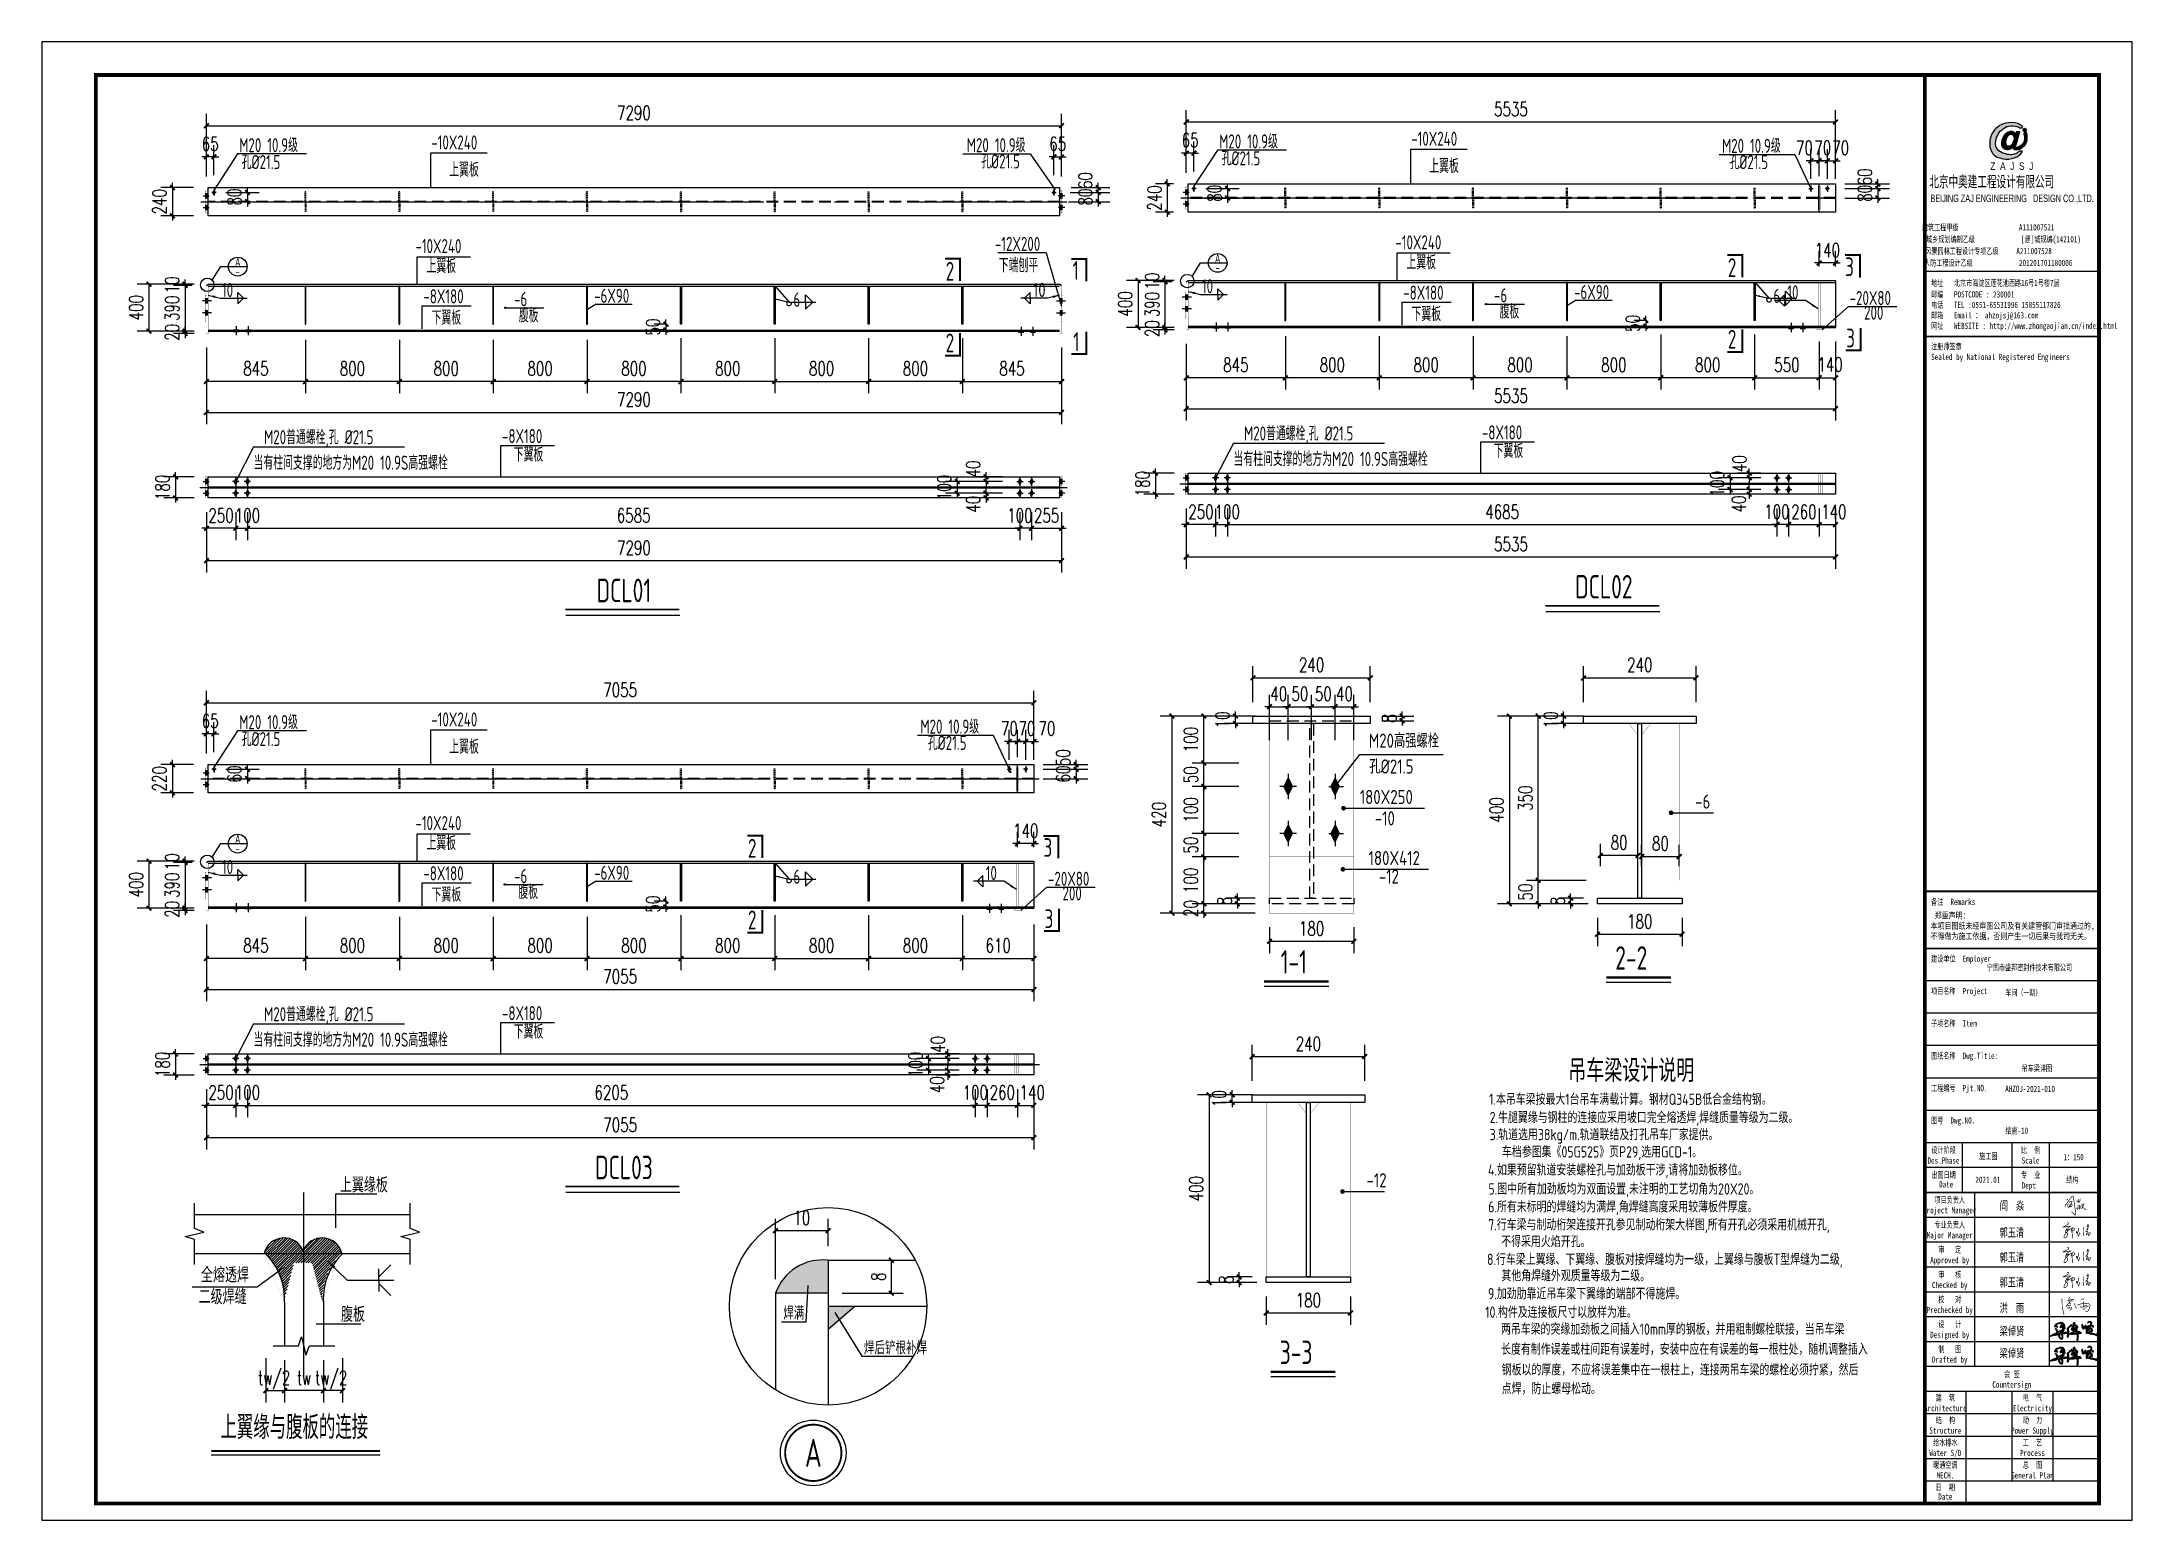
# Model space of a CAD drawing. Extents: x -89996 to 1006241, y -2176 to 440573.
# Drawn here: x 917141 to 1006241, y 109594 to 172594 of the extents above; entities that cross this region are included whole.
import ezdxf
from ezdxf.enums import TextEntityAlignment as Align

# ---------------------------------------------------------------- set-up
doc = ezdxf.new("R2010")
doc.units = 0
doc.header["$LTSCALE"] = 1000
doc.header["$MEASUREMENT"] = 0
for name, pattern in [('ACAD_ISO04W100', [30.5, 24, -3, 0.5, -3]), ('DASHED', [0.75, 0.5, -0.25]), ('DOTE', [2.42, 2, -0.2, 0.02, -0.2])]:
    doc.linetypes.add(name, pattern=pattern)
for name, color, linetype in [('AXIS', 3, 'Continuous'), ('BOLT', 251, 'Continuous'), ('DIM', 146, 'Continuous'), ('DOTE', 1, 'DOTE'), ('NUM', 7, 'Continuous'), ('PUB_DIM', 3, 'Continuous'), ('PUB_TEXT', 7, 'Continuous'), ('PUB_TITLE', 4, 'Continuous'), ('PZ', 202, 'Continuous'), ('TEXT', 7, 'Continuous'), ('THIN', 7, 'Continuous'), ('WELD', 7, 'Continuous'), ('中线', 2, 'Continuous'), ('吊车梁', 161, 'Continuous'), ('图框文字', 120, 'Continuous'), ('图签', 3, 'Continuous'), ('填充', 251, 'Continuous'), ('框线', 252, 'Continuous'), ('粗实线', 2, 'Continuous'), ('轴线', 8, 'ACAD_ISO04W100')]:
    doc.layers.add(name, color=color, linetype=linetype)
doc.styles.add('_gyy_title_Arial', font='arial.ttf', dxfattribs={"width": 0.7})
doc.styles.add('_gyy_title_ST', font='', dxfattribs={"width": 0.8})
doc.styles.add('_TCH_DIM_T3', font='SIMPLEX', dxfattribs={"width": 0.705882, "bigfont": 'GBCBIG'})
doc.styles.add('HZ', font='txt.shx', dxfattribs={"width": 0.8, "bigfont": '000hztxt.shx'})
doc.styles.get("Standard").update_dxf_attribs({"font": 'gbenor.shx', "bigfont": 'gbcbig.shx'})
doc.styles.add('TSS-CTXT', font='tssdeng.shx', dxfattribs={"width": 0.8, "bigfont": 'gbcbig.shx'})
doc.styles.add('TSSD_Label', font='tssdeng.shx', dxfattribs={"width": 0.7, "bigfont": 'hztxt.shx'})
doc.styles.add('TSSD_Norm', font='tssdeng.shx', dxfattribs={"bigfont": 'hztxt.shx'})
doc.styles.add('TSSD_Num', font='Tssdeng.shx', dxfattribs={"width": 0.7, "bigfont": 'hztxt.shx'})
doc.styles.get('_gyy_title_ST').set_extended_font_data('SimSun')
doc.dimstyles.new('TCH-200-20', dxfattribs={"dimtxt": 595, "dimasz": 200, "dimexe": 500, "dimexo": 600, "dimgap": 252.5, "dimtad": 1, "dimdec": 0, "dimlfac": 0.05, "dimzin": 0, "dimdsep": 46, "dimtxsty": '_TCH_DIM_T3', "dimblk": 'ARCHTICK', "dimcen": 0.09, "dimclrd": 124, "dimclre": 124, "dimclrt": 7, "dimazin": 2, "dimtfac": 1, "dimtdec": 0, "dimtix": 1, "dimtmove": 2, "dimatfit": 3, "dimfxl": 0, "dimtolj": 1, "dimtzin": 0, "dimarcsym": 0})
doc.dimstyles.new('TCH-200-5', dxfattribs={"dimtxt": 595, "dimasz": 200, "dimexe": 500, "dimexo": 600, "dimgap": 252.5, "dimtad": 1, "dimdec": 0, "dimlfac": 0.2, "dimzin": 0, "dimdsep": 46, "dimtxsty": '_TCH_DIM_T3', "dimblk": 'ARCHTICK', "dimcen": 0.09, "dimclrd": 124, "dimclre": 124, "dimclrt": 7, "dimazin": 2, "dimtfac": 1, "dimtdec": 0, "dimtix": 1, "dimtmove": 2, "dimatfit": 3, "dimfxl": 0, "dimtolj": 1, "dimtzin": 0, "dimarcsym": 0})
doc.dimstyles.new('TSSD_LEADER_STYLE_200.0', dxfattribs={"dimtxt": 0.18, "dimasz": 200, "dimexe": 0.18, "dimexo": 0.0625, "dimgap": 0.09, "dimtad": 0, "dimtih": 1, "dimtoh": 1, "dimdec": 4, "dimzin": 0, "dimdsep": 46, "dimtxsty": 'Standard', "dimcen": 0.09, "dimadec": 0, "dimazin": 0, "dimtfac": 1, "dimtdec": 4, "dimtofl": 0, "dimtmove": 0, "dimatfit": 3, "dimfxl": 0, "dimtolj": 1, "dimtzin": 0, "dimarcsym": 0})
doc.dimstyles.new('TSSD_LEADER_STYLE_400.0', dxfattribs={"dimtxt": 1200, "dimasz": 400, "dimexe": 400, "dimexo": 1000, "dimgap": 0.09, "dimtad": 0, "dimtih": 1, "dimtoh": 1, "dimdec": 4, "dimzin": 0, "dimdsep": 46, "dimtxsty": 'Standard', "dimcen": 0.09, "dimdle": 400, "dimclrt": 7, "dimadec": 0, "dimazin": 0, "dimtfac": 1, "dimtdec": 4, "dimtofl": 0, "dimtmove": 0, "dimatfit": 3, "dimfxl": 0, "dimtolj": 1, "dimtzin": 0, "dimarcsym": 0})

msp = doc.modelspace()

# ---------------------------------------------------------------- texts
at = {"layer": 'PUB_TITLE', "color": 6, "style": '_gyy_title_ST', "width": 0.7}
msp.add_text('吊车梁详图', height=265.151, dxfattribs=at).set_placement((1002175.82, 128859.2), align=Align.MIDDLE)
for s, p in [('结施-10', (1001318.83, 126060.97)), ('1：150', (1003745.1, 124933.42))]:
    msp.add_text(s, height=265.151, dxfattribs=at).set_placement(p, align=Align.CENTER)
at = {"layer": 'TEXT'}
for s, height, style, width, p in [('M20 10.9级', 600, 'TSSD_Label', 0.7, (925557.43, 167888.91, 1688.69)), ('-10X240', 600, 'TSSD_Label', 0.7, (933744.11, 168005.88, 1585.39)), ('M20 10.9级', 600, 'TSSD_Label', 0.7, (956567.75, 167888.91, 2108.12)), ('M20 10.9级', 600, 'TSSD_Label', 0.7, (967325.13, 168047.91, -172.16)), ('-10X240', 600, 'TSSD_Label', 0.7, (975511.81, 168164.88, -275.46)), ('M20 10.9级', 600, 'TSSD_Label', 0.7, (988758.15, 167860.29, -1708.1)), ('孔%%C21.5', 600, 'TSSD_Label', 0.7, (925657.34, 167169.83, 1688.69)), ('孔%%C21.5', 600, 'TSSD_Label', 0.7, (957179, 167195.87, 2108.12)), ('孔%%C21.5', 600, 'TSSD_Label', 0.7, (967425.04, 167328.83, -172.16)), ('上翼板', 600, 'TSSD_Label', 0.7, (976278.03, 167001.1, -275.46)), ('孔%%C21.5', 600, 'TSSD_Label', 0.7, (989071.41, 167167.25, 1688.69)), ('上翼板', 600, 'TSSD_Label', 0.7, (934510.33, 166842.1, 1585.39)), ('-10X240', 600, 'TSSD_Label', 0.7, (933068.39, 163588.34, -2828.38)), ('-12X200', 600, 'TSSD_Label', 0.7, (957766.55, 163680.59, -11162.92)), ('-10X240', 600, 'TSSD_Label', 0.7, (974836.09, 163747.34, -4689.24)), ('上翼板', 600, 'TSSD_Label', 0.7, (933537.76, 162737.2, -2828.38)), ('下端刨平', 600, 'TSSD_Label', 0.7, (957930.11, 162773.25, -11162.92)), ('上翼板', 600, 'TSSD_Label', 0.7, (975305.46, 162896.2, -4689.24)), ('10', 600, 'TSSD_Label', 0.7, (924822.36, 161718.86, 2452.44)), ('10', 600, 'TSSD_Norm', 0.8, (959384.4, 161718.86, 2871.87)), ('10', 600, 'TSSD_Label', 0.7, (966590.06, 161877.87, 591.59)), ('-8X180', 600, 'TSSD_Label', 0.7, (975173.51, 161605.25, -10075.34)), ('-6X90', 600, 'TSSD_Label', 0.7, (982452.97, 161629.4, -3568.96)), ('10', 600, 'TSSD_Label', 0.7, (991542.21, 161618.82, 2452.44)), ('-8X180', 600, 'TSSD_Label', 0.7, (933405.81, 161446.24, -8214.49)), ('-6', 600, 'TSSD_Label', 0.7, (937270.97, 161331.05, -1781.36)), ('腹板', 600, 'TSSD_Label', 0.7, (937473.83, 160641.2, -1781.36)), ('-6X90', 600, 'TSSD_Label', 0.7, (940685.27, 161470.39, -1708.1)), ('6', 600, 'TSSD_Label', 0.7, (949179.44, 161304.87, -1535.94)), ('下翼板', 600, 'TSSD_Label', 0.7, (975522.95, 160692.69, -10075.34)), ('-6', 600, 'TSSD_Label', 0.7, (979038.67, 161490.05, -3642.21)), ('腹板', 600, 'TSSD_Label', 0.7, (979275.13, 160800.55, -3642.21)), ('6', 600, 'TSSD_Label', 0.7, (990947.14, 161463.87, -3396.79)), ('-20X80', 600, 'TSSD_Label', 0.7, (994198.11, 161375.15, 1175.36)), ('200', 600, 'TSSD_Label', 0.7, (994813.97, 160751.41, 1175.36)), ('下翼板', 600, 'TSSD_Label', 0.7, (933755.25, 160533.69, -8214.49)), ('M20普通螺栓,孔 %%C21.5', 599.9998, 'TSSD_Label', 0.7, (926615.8, 155446.41, 1269.26)), ('-8X180', 600, 'TSSD_Label', 0.7, (936757.56, 155489.81, 1165.96)), ('M20普通螺栓,孔 %%C21.5', 599.9998, 'TSSD_Label', 0.7, (968383.5, 155604.39, -591.59)), ('-8X180', 600, 'TSSD_Label', 0.7, (978525.26, 155647.79, -694.89)), ('下翼板', 600, 'TSSD_Label', 0.7, (937256.99, 154702.26, 1165.96)), ('当有柱间支撑的地方为M20 10.9S高强螺栓', 599.9998, 'TSSD_Label', 0.7, (967934.18, 154515.66, -591.59)), ('下翼板', 600, 'TSSD_Label', 0.7, (979024.69, 154860.24, -694.89)), ('当有柱间支撑的地方为M20 10.9S高强螺栓', 599.9998, 'TSSD_Label', 0.7, (926166.48, 154357.68, 1269.26)), ('M20 10.9级', 600, 'TSSD_Label', 0.7, (925557.43, 143300.38, 1688.69)), ('-10X240', 600, 'TSSD_Label', 0.7, (933744.11, 143417.34, 1585.39)), ('M20 10.9级', 600, 'TSSD_Label', 0.7, (954590.44, 143112.75, -1708.1)), ('孔%%C21.5', 600, 'TSSD_Label', 0.7, (925657.34, 142581.3, 1688.69)), ('上翼板', 600, 'TSSD_Label', 0.7, (934510.33, 142253.57, 1585.39)), ('孔%%C21.5', 600, 'TSSD_Label', 0.7, (954903.71, 142419.71, 1688.69)), ('M20高强螺栓', 600, 'TSSD_Norm', 0.8, (973702.54, 142509.9, -8873.86)), ('孔%%C21.5', 600, 'TSSD_Norm', 0.8, (973721.56, 141411.61, -8873.86)), ('180X250', 600, 'TSSD_Norm', 0.8, (973318.64, 140113.57, -7690.68)), ('-6', 600, 'TSSD_Norm', 0.8, (987614.39, 139917.39, -4141.13)), ('-10X240', 600, 'TSSD_Label', 0.7, (933068.39, 138999.8, -2828.38)), ('-10', 600, 'TSSD_Norm', 0.8, (973958.5, 139202.82, -7690.68)), ('上翼板', 600, 'TSSD_Label', 0.7, (933537.76, 138148.67, -2828.38)), ('180X412', 600, 'TSSD_Norm', 0.8, (973692.87, 137509.47, -5915.91)), ('10', 600, 'TSSD_Label', 0.7, (924822.36, 137130.33, 2452.44)), ('-8X180', 600, 'TSSD_Label', 0.7, (933405.81, 136857.71, -8214.49)), ('-6', 600, 'TSSD_Label', 0.7, (937270.97, 136742.51, -1781.36)), ('-6X90', 600, 'TSSD_Label', 0.7, (940685.27, 136881.86, -1708.1)), ('6', 600, 'TSSD_Label', 0.7, (949179.44, 136716.34, -1535.94)), ('10', 600, 'TSSD_Label', 0.7, (957374.51, 136871.28, 2452.44)), ('-20X80', 600, 'TSSD_Label', 0.7, (960030.41, 136627.62, 1175.36)), ('-12', 600, 'TSS-CTXT', 0.8, (974132.73, 136723.56, -5915.91)), ('下翼板', 600, 'TSSD_Label', 0.7, (933755.25, 135945.15, -8214.49)), ('腹板', 600, 'TSSD_Label', 0.7, (937452.05, 136069.77, -1781.36)), ('200', 600, 'TSSD_Label', 0.7, (960646.27, 136003.87, 1175.36)), ('1-1', 1000, 'TSSD_Label', 0.7, (969944.92, 132884.45, -5324.32)), ('2-2', 1000, 'TSSD_Label', 0.7, (984206.38, 133053.67, -5324.32)), ('M20普通螺栓,孔 %%C21.5', 599.9998, 'TSSD_Label', 0.7, (926615.8, 130856.85, 1269.26)), ('-8X180', 600, 'TSSD_Label', 0.7, (936757.56, 130900.25, 1165.96)), ('当有柱间支撑的地方为M20 10.9S高强螺栓', 599.9998, 'TSSD_Label', 0.7, (926166.48, 129768.12, 1269.26)), ('下翼板', 600, 'TSSD_Label', 0.7, (937256.99, 130112.7, 1165.96)), ('吊车梁设计说明', 960, 'TSSD_Norm', 0.8, (982202.67, 128265.46, -2366.36)), ('1.本吊车梁按最大1台吊车满载计算。钢材Q345B低合金结构钢。', 480, 'TSSD_Norm', 0.8, (978830.31, 127291.24, -2366.36)), ('2.牛腿翼缘与钢柱的连接应采用坡口完全熔透焊,焊缝质量等级为二级。', 480, 'TSSD_Norm', 0.8, (978853.99, 126513.01, -2366.36)), ('3.轨道选用38kg/m.轨道联结及打孔吊车厂家提供。', 480, 'TSSD_Norm', 0.8, (978853.99, 125785.01, -2366.36)), ('4.如果预留轨道安装螺栓孔与加劲板干涉,请将加劲板移位。', 480, 'TSSD_Norm', 0.8, (978783.85, 124279.45, -2366.36)), ('车档参图集《05G525》页P29,选用GCD-1。', 480, 'TSSD_Norm', 0.8, (979378.49, 125049.3, -2366.36)), ('上翼缘板', 640, 'TSSD_Norm', 0.8, (929846.78, 123558.33, -591.59)), ('-12', 600, 'TSSD_Norm', 0.8, (973608.82, 123778.03, -5915.91)), ('5.图中所有加劲板均为双面设置,未注明的工艺切角为20X20。', 480, 'TSSD_Norm', 0.8, (978801.11, 123469.31, -2366.36)), ('6.所有未标明的焊缝均为满焊,角焊缝高度采用较薄板件厚度。', 480, 'TSSD_Norm', 0.8, (978793.19, 122706.94, -2366.36)), ('7.行车梁与制动桁架连接开孔参见制动桁架大样图,所有开孔必须采用机械开孔,', 480, 'TSSD_Norm', 0.8, (978793.19, 121944.6, -2366.36)), ('不得采用火焰开孔。', 480, 'TSSD_Norm', 0.8, (979347.76, 121227.85, -2366.36)), ('8.行车梁上翼缘、下翼缘、腹板对接焊缝均为一级，上翼缘与腹板T型焊缝为二级,', 480, 'TSSD_Norm', 0.8, (978740.63, 120469.05, -2366.36)), ('其他角焊缝外观质量等级为二级。', 480, 'TSSD_Norm', 0.8, (979353.17, 119773.48, -2366.36)), ('9.加劲肋靠近吊车梁下翼缘的端部不得施焊。', 480, 'TSSD_Norm', 0.8, (978782.5, 119006.46, -2366.36)), ('腹板', 640, 'TSSD_Norm', 0.8, (929891.89, 118045.29, -591.59)), ('焊满', 560, 'TSSD_Norm', 0.8, (948745.75, 118138.51, -2957.95)), ('10.构件及连接板尺寸以放样为准。', 480, 'TSSD_Norm', 0.8, (978664.83, 118214.56, -2366.36)), ('两吊车梁的突缘加劲板之间插入10mm厚的钢板，并用粗制螺栓联接，当吊车梁', 480, 'TSSD_Norm', 0.8, (979335.23, 117495.27, -2366.36)), ('焊后铲根补焊', 560, 'TSSD_Norm', 0.8, (952182.73, 116658.45, -2957.95)), ('3-3', 1000, 'TSSD_Label', 0.7, (969906.19, 116245.09, -5324.32)), ('长度有制作误差或柱间距有误差时，安装中应在有误差的每一根柱处，随机调整插入', 480, 'TSSD_Norm', 0.8, (979341.57, 116640.76, -2366.36)), ('钢板以的厚度，不应将误差集中在一根柱上，连接两吊车梁的螺栓必须拧紧，然后', 480, 'TSSD_Norm', 0.8, (979367.55, 115762.36, -2366.36)), ('点焊，防止螺母松动。', 480, 'TSSD_Norm', 0.8, (979367.55, 114959.31, -2366.36)), ('上翼缘与腹板的连接', 1000, 'TSSD_Label', 0.7, (924752.36, 113052.15, -591.59))]:
    msp.add_text(s, height=height, dxfattribs=dict(at, style=style, width=width)).set_placement(p)
for s, height, style, width, p in [('2', 800, 'TSSD_Label', 0.7, (955846.69, 162813.45, -10491.84)), ('1', 800, 'TSSD_Label', 0.7, (961212.74, 162848.84, -11162.92)), ('2', 800, 'TSSD_Label', 0.7, (989187.41, 162972.45, -12352.69)), ('3', 800, 'TSSD_Label', 0.7, (994189.7, 163007.84, -8185.56)), ('2', 800, 'TSSD_Label', 0.7, (955846.69, 159761.52, -10491.84)), ('1', 800, 'TSSD_Label', 0.7, (961234.4, 159816.25, -11162.92)), ('2', 800, 'TSSD_Label', 0.7, (989187.41, 159920.52, -12352.69)), ('3', 800, 'TSSD_Label', 0.7, (994236.26, 159974.01, -8185.56)), ('DCL01', 1000, 'TSSD_Label', 0.7, (941952.19, 149214.43, -1760.44)), ('DCL02', 1000, 'TSSD_Label', 0.7, (983719.9, 149372.41, -3621.29)), ('2', 800, 'TSSD_Label', 0.7, (947419.71, 138224.91, -10491.84)), ('3', 800, 'TSSD_Label', 0.7, (960022, 138260.31, -8185.56)), ('2', 800, 'TSSD_Label', 0.7, (947419.71, 135172.98, -10491.84)), ('3', 800, 'TSSD_Label', 0.7, (960068.55, 135226.47, -8185.56)), ('DCL03', 1000, 'TSSD_Label', 0.7, (941952.19, 124624.88, -1760.44)), ('全熔透焊', 640, 'TSSD_Norm', 0.8, (924946.54, 120044.54, -591.59)), ('二级焊缝', 640, 'TSSD_Norm', 0.8, (924848.27, 119111.4, -591.59))]:
    msp.add_text(s, height=height, dxfattribs=dict(at, style=style, width=width)).set_placement(p, align=Align.MIDDLE_CENTER)

# ---------------------------------------------------------------- blocks, each defined once
blk = doc.blocks.new('ts_idx')
at = {"layer": 'THIN', "color": 0, "linetype": 'ByBlock', "lineweight": -2}
blk.add_line((-0.5, 0), (0.5, 0), dxfattribs=at)
blk.add_circle((0, 0), 0.5, dxfattribs=at)
at = {"layer": 'THIN', "color": 0, "linetype": 'ByBlock', "lineweight": -2, "style": 'TSSD_Num', "width": 0.7}
for tag, p in [('A', (0, -0.25)), ('1', (0, 0.25))]:
    blk.add_attdef(tag, text='', height=0.5, dxfattribs=at).set_placement(p, align=Align.MIDDLE_CENTER)
blk = doc.blocks.new('_ArchTick')
at = {"color": 0, "linetype": 'ByBlock', "const_width": 0.4}
blk.add_lwpolyline([(-0.5, -0.5), (0.5, 0.5)], dxfattribs=at)
blk = doc.blocks.new('*D1269')
at = {"layer": 'AXIS', "color": 124, "lineweight": -2, "transparency": 16777216}
for p, q in [((974252, 143860), (975622, 143860)), ((974252, 143659), (975622, 143659)), ((975122, 143860), (975122, 144060)), ((975122, 143659), (975122, 143860)), ((975122, 143659), (975122, 143459))]:
    blk.add_line(p, q, dxfattribs=at)
at = {"layer": 'Defpoints', "color": 0, "transparency": 16777216}
for p in [(973652, 143860, 2366), (973652, 143659, 2366), (975122, 143860)]:
    blk.add_point(p, dxfattribs=at)
at = {"layer": 'AXIS', "color": 124, "lineweight": -2, "transparency": 16777216, "xscale": 200, "yscale": 200, "zscale": 200}
for p, rotation in [((975122, 143860), 270), ((975122, 143659), 90)]:
    blk.add_blockref('_ArchTick', p, dxfattribs=dict(at, rotation=rotation))
at = {"layer": 'AXIS', "color": 7, "transparency": 16777216, "insert": (974572, 143759), "char_height": 595, "attachment_point": 5, "rotation": 90, "style": 'HZ'}
blk.add_mtext('\\A1;8', dxfattribs=at)
blk = doc.blocks.new('*D1270')
at = {"layer": 'AXIS', "color": 124, "lineweight": -2, "transparency": 16777216}
for p, q in [((972265, 142832), (972265, 144761)), ((973065, 142832), (973065, 144761)), ((972265, 144261), (972065, 144261)), ((972265, 144261), (973065, 144261)), ((973065, 144261), (973265, 144261))]:
    blk.add_line(p, q, dxfattribs=at)
at = {"layer": 'Defpoints', "color": 0, "transparency": 16777216}
for p in [(973065, 144261), (972265, 142232), (973065, 142232)]:
    blk.add_point(p, dxfattribs=at)
at = {"layer": 'AXIS', "color": 124, "lineweight": -2, "transparency": 16777216, "xscale": 200, "yscale": 200, "zscale": 200}
blk.add_blockref('_ArchTick', (972265, 144261), dxfattribs=at)
at = {"layer": 'AXIS', "color": 124, "lineweight": -2, "transparency": 16777216, "xscale": 200, "yscale": 200, "zscale": 200, "rotation": 180}
blk.add_blockref('_ArchTick', (973065, 144261), dxfattribs=at)
at = {"layer": 'AXIS', "color": 7, "transparency": 16777216, "insert": (972665, 144811), "char_height": 595, "attachment_point": 5, "style": '_TCH_DIM_T3'}
blk.add_mtext('\\A1;40', dxfattribs=at)
blk = doc.blocks.new('*D1271')
at = {"layer": 'AXIS', "color": 124, "lineweight": -2, "transparency": 16777216}
for p, q in [((971265, 142832), (971265, 144761)), ((972265, 142832), (972265, 144761)), ((971265, 144261), (971065, 144261)), ((971265, 144261), (972265, 144261)), ((972265, 144261), (972465, 144261))]:
    blk.add_line(p, q, dxfattribs=at)
at = {"layer": 'Defpoints', "color": 0, "transparency": 16777216}
for p in [(972265, 144261), (971265, 142232), (972265, 142232)]:
    blk.add_point(p, dxfattribs=at)
at = {"layer": 'AXIS', "color": 124, "lineweight": -2, "transparency": 16777216, "xscale": 200, "yscale": 200, "zscale": 200}
blk.add_blockref('_ArchTick', (971265, 144261), dxfattribs=at)
at = {"layer": 'AXIS', "color": 124, "lineweight": -2, "transparency": 16777216, "xscale": 200, "yscale": 200, "zscale": 200, "rotation": 180}
blk.add_blockref('_ArchTick', (972265, 144261), dxfattribs=at)
at = {"layer": 'AXIS', "color": 7, "transparency": 16777216, "insert": (971765, 144811), "char_height": 595, "attachment_point": 5, "style": '_TCH_DIM_T3'}
blk.add_mtext('\\A1;50', dxfattribs=at)
blk = doc.blocks.new('*D1272')
at = {"layer": 'AXIS', "color": 124, "lineweight": -2, "transparency": 16777216}
for p, q in [((970265, 142832), (970265, 144761)), ((971265, 142832), (971265, 144761)), ((970265, 144261), (970065, 144261)), ((970265, 144261), (971265, 144261)), ((971265, 144261), (971465, 144261))]:
    blk.add_line(p, q, dxfattribs=at)
at = {"layer": 'Defpoints', "color": 0, "transparency": 16777216}
for p in [(971265, 144261), (970265, 142232), (971265, 142232)]:
    blk.add_point(p, dxfattribs=at)
at = {"layer": 'AXIS', "color": 124, "lineweight": -2, "transparency": 16777216, "xscale": 200, "yscale": 200, "zscale": 200}
blk.add_blockref('_ArchTick', (970265, 144261), dxfattribs=at)
at = {"layer": 'AXIS', "color": 124, "lineweight": -2, "transparency": 16777216, "xscale": 200, "yscale": 200, "zscale": 200, "rotation": 180}
blk.add_blockref('_ArchTick', (971265, 144261), dxfattribs=at)
at = {"layer": 'AXIS', "color": 7, "transparency": 16777216, "insert": (970765, 144811), "char_height": 595, "attachment_point": 5, "style": '_TCH_DIM_T3'}
blk.add_mtext('\\A1;50', dxfattribs=at)
blk = doc.blocks.new('*D1273')
at = {"layer": 'AXIS', "color": 124, "lineweight": -2, "transparency": 16777216}
for p, q in [((969465, 142832), (969465, 144761)), ((970265, 142832), (970265, 144761)), ((969465, 144261), (969265, 144261)), ((969465, 144261), (970265, 144261)), ((970265, 144261), (970465, 144261))]:
    blk.add_line(p, q, dxfattribs=at)
at = {"layer": 'Defpoints', "color": 0, "transparency": 16777216}
for p in [(970265, 144261), (969465, 142232), (970265, 142232)]:
    blk.add_point(p, dxfattribs=at)
at = {"layer": 'AXIS', "color": 124, "lineweight": -2, "transparency": 16777216, "xscale": 200, "yscale": 200, "zscale": 200}
blk.add_blockref('_ArchTick', (969465, 144261), dxfattribs=at)
at = {"layer": 'AXIS', "color": 124, "lineweight": -2, "transparency": 16777216, "xscale": 200, "yscale": 200, "zscale": 200, "rotation": 180}
blk.add_blockref('_ArchTick', (970265, 144261), dxfattribs=at)
at = {"layer": 'AXIS', "color": 7, "transparency": 16777216, "insert": (969865, 144811), "char_height": 595, "attachment_point": 5, "style": '_TCH_DIM_T3'}
blk.add_mtext('\\A1;40', dxfattribs=at)
blk = doc.blocks.new('*D1274')
at = {"layer": 'AXIS', "color": 124, "lineweight": -2, "transparency": 16777216}
for p, q in [((968165, 135860), (966171, 135860)), ((968165, 135460), (966171, 135460)), ((966671, 135860), (966671, 136060)), ((966671, 135460), (966671, 135860)), ((966671, 135460), (966671, 135260))]:
    blk.add_line(p, q, dxfattribs=at)
at = {"layer": 'Defpoints', "color": 0, "transparency": 16777216}
for p in [(966671, 135860), (968765, 135860), (968765, 135460)]:
    blk.add_point(p, dxfattribs=at)
at = {"layer": 'AXIS', "color": 124, "lineweight": -2, "transparency": 16777216, "xscale": 200, "yscale": 200, "zscale": 200}
for p, rotation in [((966671, 135860), 270), ((966671, 135460), 90)]:
    blk.add_blockref('_ArchTick', p, dxfattribs=dict(at, rotation=rotation))
at = {"layer": 'AXIS', "color": 7, "transparency": 16777216, "insert": (966121, 135660), "char_height": 595, "attachment_point": 5, "rotation": 90, "style": '_TCH_DIM_T3'}
blk.add_mtext('\\A1;20', dxfattribs=at)
blk = doc.blocks.new('*D1275')
at = {"layer": 'AXIS', "color": 124, "lineweight": -2, "transparency": 16777216}
for p, q in [((969465, 134860), (969465, 133762)), ((973065, 134860), (973065, 133762)), ((969465, 134262), (973065, 134262))]:
    blk.add_line(p, q, dxfattribs=at)
at = {"layer": 'Defpoints', "color": 0, "transparency": 16777216}
for p in [(969465, 135460, 592), (973065, 135460, 592), (973065, 134262)]:
    blk.add_point(p, dxfattribs=at)
at = {"layer": 'AXIS', "color": 124, "lineweight": -2, "transparency": 16777216, "xscale": 200, "yscale": 200, "zscale": 200, "rotation": 180}
blk.add_blockref('_ArchTick', (969465, 134262), dxfattribs=at)
at = {"layer": 'AXIS', "color": 124, "lineweight": -2, "transparency": 16777216, "xscale": 200, "yscale": 200, "zscale": 200}
blk.add_blockref('_ArchTick', (973065, 134262), dxfattribs=at)
at = {"layer": 'AXIS', "color": 7, "transparency": 16777216, "insert": (971265, 134812), "char_height": 595, "attachment_point": 5, "style": '_TCH_DIM_T3'}
blk.add_mtext('\\A1;180', dxfattribs=at)
blk = doc.blocks.new('*D1276')
at = {"layer": 'AXIS', "color": 124, "lineweight": -2, "transparency": 16777216}
for p, q in [((966671, 138860), (966671, 139060)), ((968165, 138860), (966171, 138860)), ((966671, 137860), (966671, 138860)), ((968165, 137860), (966171, 137860)), ((966671, 137860), (966671, 137660))]:
    blk.add_line(p, q, dxfattribs=at)
at = {"layer": 'Defpoints', "color": 0, "transparency": 16777216}
for p in [(966671, 138860), (968765, 138860), (968765, 137860)]:
    blk.add_point(p, dxfattribs=at)
at = {"layer": 'AXIS', "color": 124, "lineweight": -2, "transparency": 16777216, "xscale": 200, "yscale": 200, "zscale": 200}
for p, rotation in [((966671, 138860), 270), ((966671, 137860), 90)]:
    blk.add_blockref('_ArchTick', p, dxfattribs=dict(at, rotation=rotation))
at = {"layer": 'AXIS', "color": 7, "transparency": 16777216, "insert": (966121, 138360), "char_height": 595, "attachment_point": 5, "rotation": 90, "style": '_TCH_DIM_T3'}
blk.add_mtext('\\A1;50', dxfattribs=at)
blk = doc.blocks.new('*D1277')
at = {"layer": 'AXIS', "color": 124, "lineweight": -2, "transparency": 16777216}
for p, q in [((968165, 140860), (966171, 140860)), ((966671, 138860), (966671, 140860)), ((968165, 138860), (966171, 138860))]:
    blk.add_line(p, q, dxfattribs=at)
at = {"layer": 'Defpoints', "color": 0, "transparency": 16777216}
for p in [(966671, 140860), (968765, 140860), (968765, 138860)]:
    blk.add_point(p, dxfattribs=at)
at = {"layer": 'AXIS', "color": 124, "lineweight": -2, "transparency": 16777216, "xscale": 200, "yscale": 200, "zscale": 200}
for p, rotation in [((966671, 140860), 90), ((966671, 138860), 270)]:
    blk.add_blockref('_ArchTick', p, dxfattribs=dict(at, rotation=rotation))
at = {"layer": 'AXIS', "color": 7, "transparency": 16777216, "insert": (966121, 139860), "char_height": 595, "attachment_point": 5, "rotation": 90, "style": '_TCH_DIM_T3'}
blk.add_mtext('\\A1;100', dxfattribs=at)
blk = doc.blocks.new('*D1278')
at = {"layer": 'AXIS', "color": 124, "lineweight": -2, "transparency": 16777216}
for p, q in [((968165, 141860), (966171, 141860)), ((966671, 141860), (966671, 142060)), ((966671, 140860), (966671, 141860)), ((968165, 140860), (966171, 140860)), ((966671, 140860), (966671, 140660))]:
    blk.add_line(p, q, dxfattribs=at)
at = {"layer": 'Defpoints', "color": 0, "transparency": 16777216}
for p in [(966671, 141860), (968765, 141860), (968765, 140860)]:
    blk.add_point(p, dxfattribs=at)
at = {"layer": 'AXIS', "color": 124, "lineweight": -2, "transparency": 16777216, "xscale": 200, "yscale": 200, "zscale": 200}
for p, rotation in [((966671, 141860), 270), ((966671, 140860), 90)]:
    blk.add_blockref('_ArchTick', p, dxfattribs=dict(at, rotation=rotation))
at = {"layer": 'AXIS', "color": 7, "transparency": 16777216, "insert": (966121, 141360), "char_height": 595, "attachment_point": 5, "rotation": 90, "style": '_TCH_DIM_T3'}
blk.add_mtext('\\A1;50', dxfattribs=at)
blk = doc.blocks.new('*D1279')
at = {"layer": 'AXIS', "color": 124, "lineweight": -2, "transparency": 16777216}
for p, q in [((968165, 137860), (966171, 137860)), ((966671, 135860), (966671, 137860)), ((968165, 135860), (966171, 135860))]:
    blk.add_line(p, q, dxfattribs=at)
at = {"layer": 'Defpoints', "color": 0, "transparency": 16777216}
for p in [(966671, 137860), (968765, 137860, -4141), (968765, 135860)]:
    blk.add_point(p, dxfattribs=at)
at = {"layer": 'AXIS', "color": 124, "lineweight": -2, "transparency": 16777216, "xscale": 200, "yscale": 200, "zscale": 200}
for p, rotation in [((966671, 137860), 90), ((966671, 135860), 270)]:
    blk.add_blockref('_ArchTick', p, dxfattribs=dict(at, rotation=rotation))
at = {"layer": 'AXIS', "color": 7, "transparency": 16777216, "insert": (966121, 136860), "char_height": 595, "attachment_point": 5, "rotation": 90, "style": '_TCH_DIM_T3'}
blk.add_mtext('\\A1;100', dxfattribs=at)
blk = doc.blocks.new('_WELD004')
at = {"color": 0, "linetype": 'ByBlock'}
for p, q in [((0, 1), (1, 0)), ((0, 0), (0, 1))]:
    blk.add_line(p, q, dxfattribs=at)
blk = doc.blocks.new('*D1280')
at = {"layer": 'AXIS', "color": 124, "lineweight": -2, "transparency": 16777216}
for p, q in [((943760, 160563), (943242, 160563)), ((943742, 160563), (943742, 160763)), ((943742, 160563), (943742, 160313)), ((943741, 160313), (943242, 160313)), ((943742, 160313), (943742, 160113))]:
    blk.add_line(p, q, dxfattribs=at)
at = {"layer": 'Defpoints', "color": 0, "transparency": 16777216}
for p in [(944360, 160563, -3397), (943742, 160313), (944341, 160313, -6435)]:
    blk.add_point(p, dxfattribs=at)
at = {"layer": 'AXIS', "color": 124, "lineweight": -2, "transparency": 16777216, "xscale": 200, "yscale": 200, "zscale": 200}
for p, rotation in [((943742, 160563), 270), ((943742, 160313), 90)]:
    blk.add_blockref('_ArchTick', p, dxfattribs=dict(at, rotation=rotation))
at = {"layer": 'AXIS', "color": 7, "transparency": 16777216, "insert": (943192, 160438), "char_height": 595, "attachment_point": 5, "rotation": 90, "style": '_TCH_DIM_T3'}
blk.add_mtext('\\A1;50', dxfattribs=at)
blk = doc.blocks.new('*D1281')
at = {"layer": 'AXIS', "color": 124, "lineweight": -2, "transparency": 16777216}
for p, q in [((968165, 143860), (966171, 143860)), ((966671, 141860), (966671, 143860)), ((968165, 141860), (966171, 141860))]:
    blk.add_line(p, q, dxfattribs=at)
at = {"layer": 'Defpoints', "color": 0, "transparency": 16777216}
for p in [(966671, 143860), (968765, 143860), (968765, 141860, -4141)]:
    blk.add_point(p, dxfattribs=at)
at = {"layer": 'AXIS', "color": 124, "lineweight": -2, "transparency": 16777216, "xscale": 200, "yscale": 200, "zscale": 200}
for p, rotation in [((966671, 143860), 90), ((966671, 141860), 270)]:
    blk.add_blockref('_ArchTick', p, dxfattribs=dict(at, rotation=rotation))
at = {"layer": 'AXIS', "color": 7, "transparency": 16777216, "insert": (966121, 142860), "char_height": 595, "attachment_point": 5, "rotation": 90, "style": '_TCH_DIM_T3'}
blk.add_mtext('\\A1;100', dxfattribs=at)
blk = doc.blocks.new('*D1282')
at = {"layer": 'AXIS', "color": 124, "lineweight": -2, "transparency": 16777216}
for p, q in [((968865, 143860), (967517, 143860)), ((968865, 143539), (967517, 143539)), ((968017, 143860), (968017, 144060)), ((968017, 143539), (968017, 143860)), ((968017, 143539), (968017, 143339))]:
    blk.add_line(p, q, dxfattribs=at)
at = {"layer": 'Defpoints', "color": 0, "transparency": 16777216}
for p in [(968017, 143860), (969465, 143860), (969465, 143539)]:
    blk.add_point(p, dxfattribs=at)
at = {"layer": 'AXIS', "color": 124, "lineweight": -2, "transparency": 16777216, "xscale": 200, "yscale": 200, "zscale": 200}
for p, rotation in [((968017, 143860), 270), ((968017, 143539), 90)]:
    blk.add_blockref('_ArchTick', p, dxfattribs=dict(at, rotation=rotation))
at = {"layer": 'AXIS', "color": 7, "transparency": 16777216, "insert": (967467, 143699), "char_height": 595, "attachment_point": 5, "rotation": 90, "style": '_TCH_DIM_T3'}
blk.add_mtext('\\A1;10', dxfattribs=at)
blk = doc.blocks.new('ts_idx2')
at = {"color": 0, "linetype": 'ByBlock', "lineweight": -2, "const_width": 0.0333}
blk.add_lwpolyline([(-0.5, 0, 1), (0.5, 0, 1)], format="xyb", close=True, dxfattribs=at)
at = {"color": 0, "linetype": 'ByBlock', "lineweight": -2}
blk.add_circle((0, 0), 0.583, dxfattribs=at)
at = {"color": 0, "linetype": 'ByBlock', "lineweight": -2, "style": 'TSSD_Num', "width": 0.7}
blk.add_attdef('A', text='', height=0.5, dxfattribs=at).set_placement((0, 0), align=Align.MIDDLE_CENTER)
blk = doc.blocks.new('*D1283')
at = {"layer": 'AXIS', "color": 124, "lineweight": -2, "transparency": 16777216}
for p, q in [((951254, 120668), (953851, 120668)), ((953351, 119268), (953351, 120668)), ((951254, 119268), (953851, 119268))]:
    blk.add_line(p, q, dxfattribs=at)
at = {"layer": 'Defpoints', "color": 0, "transparency": 16777216}
for p in [(950654, 120668), (953351, 120668), (950654, 119268)]:
    blk.add_point(p, dxfattribs=at)
at = {"layer": 'AXIS', "color": 124, "lineweight": -2, "transparency": 16777216, "xscale": 200, "yscale": 200, "zscale": 200}
for p, rotation in [((953351, 120668), 90), ((953351, 119268), 270)]:
    blk.add_blockref('_ArchTick', p, dxfattribs=dict(at, rotation=rotation))
at = {"layer": 'AXIS', "color": 7, "transparency": 16777216, "insert": (952801, 119968), "char_height": 595, "attachment_point": 5, "rotation": 90, "style": '_TCH_DIM_T3'}
blk.add_mtext('\\A1;8', dxfattribs=at)
blk = doc.blocks.new('*D1284')
at = {"layer": 'AXIS', "color": 124, "lineweight": -2, "transparency": 16777216}
for p, q in [((948414, 119868), (948414, 122432)), ((950654, 121268), (950654, 122432)), ((948414, 121932), (950654, 121932))]:
    blk.add_line(p, q, dxfattribs=at)
at = {"layer": 'Defpoints', "color": 0, "transparency": 16777216}
for p in [(950654, 121932), (950654, 120668), (948414, 119268)]:
    blk.add_point(p, dxfattribs=at)
at = {"layer": 'AXIS', "color": 124, "lineweight": -2, "transparency": 16777216, "xscale": 200, "yscale": 200, "zscale": 200, "rotation": 180}
blk.add_blockref('_ArchTick', (948414, 121932), dxfattribs=at)
at = {"layer": 'AXIS', "color": 124, "lineweight": -2, "transparency": 16777216, "xscale": 200, "yscale": 200, "zscale": 200}
blk.add_blockref('_ArchTick', (950654, 121932), dxfattribs=at)
at = {"layer": 'AXIS', "color": 7, "transparency": 16777216, "insert": (949534, 122482), "char_height": 595, "attachment_point": 5, "style": '_TCH_DIM_T3'}
blk.add_mtext('\\A1;10', dxfattribs=at)
blk = doc.blocks.new('_WELD008')
at = {"color": 0, "linetype": 'ByBlock'}
for p, q in [((0, 0.3), (1.06, 1.36)), ((0, 0), (0, 1))]:
    blk.add_line(p, q, dxfattribs=at)
for tag, p in [('C', (1.29, 1.42)), ('A', (-0.3, -0.01)), ('B', (0.29, 0.86))]:
    blk.add_attdef(tag, text='', height=0.8, dxfattribs=at).set_placement(p, align=Align.CENTER)
blk = doc.blocks.new('*D1285')
at = {"layer": 'AXIS', "color": 124, "lineweight": -2, "transparency": 16777216}
for p, q in [((929149, 116418), (929149, 114614)), ((929954, 116494), (929954, 114614)), ((929954, 115114), (929149, 115114))]:
    blk.add_line(p, q, dxfattribs=at)
at = {"layer": 'Defpoints', "color": 0, "transparency": 16777216}
for p in [(929149, 117018), (929954, 117094), (929149, 115114)]:
    blk.add_point(p, dxfattribs=at)
at = {"layer": 'AXIS', "color": 124, "lineweight": -2, "transparency": 16777216, "xscale": 200, "yscale": 200, "zscale": 200, "rotation": 180}
blk.add_blockref('_ArchTick', (929149, 115114), dxfattribs=at)
at = {"layer": 'AXIS', "color": 124, "lineweight": -2, "transparency": 16777216, "xscale": 200, "yscale": 200, "zscale": 200}
blk.add_blockref('_ArchTick', (929954, 115114), dxfattribs=at)
at = {"layer": 'AXIS', "color": 7, "transparency": 16777216, "insert": (929477, 115564), "char_height": 595, "attachment_point": 5, "style": '_TCH_DIM_T3'}
blk.add_mtext('\\A1;tw/2', dxfattribs=at)
blk = doc.blocks.new('*D1286')
at = {"layer": 'AXIS', "color": 124, "lineweight": -2, "transparency": 16777216}
for p, q in [((927491, 116418), (927491, 114614)), ((929149, 116418), (929149, 114614)), ((929149, 115114), (927491, 115114))]:
    blk.add_line(p, q, dxfattribs=at)
at = {"layer": 'Defpoints', "color": 0, "transparency": 16777216}
for p in [(927491, 117018), (929149, 117018), (927491, 115114)]:
    blk.add_point(p, dxfattribs=at)
at = {"layer": 'AXIS', "color": 124, "lineweight": -2, "transparency": 16777216, "xscale": 200, "yscale": 200, "zscale": 200, "rotation": 180}
blk.add_blockref('_ArchTick', (927491, 115114), dxfattribs=at)
at = {"layer": 'AXIS', "color": 124, "lineweight": -2, "transparency": 16777216, "xscale": 200, "yscale": 200, "zscale": 200}
blk.add_blockref('_ArchTick', (929149, 115114), dxfattribs=at)
at = {"layer": 'AXIS', "color": 7, "transparency": 16777216, "insert": (928320, 115664), "char_height": 595, "attachment_point": 5, "style": '_TCH_DIM_T3'}
blk.add_mtext('\\A1;tw', dxfattribs=at)
blk = doc.blocks.new('*D1287')
at = {"layer": 'AXIS', "color": 124, "lineweight": -2, "transparency": 16777216}
for p, q in [((926686, 116494), (926686, 114614)), ((927491, 116418), (927491, 114614)), ((926686, 115114), (927491, 115114))]:
    blk.add_line(p, q, dxfattribs=at)
at = {"layer": 'Defpoints', "color": 0, "transparency": 16777216}
for p in [(926686, 117094), (927491, 117018), (927491, 115114)]:
    blk.add_point(p, dxfattribs=at)
at = {"layer": 'AXIS', "color": 124, "lineweight": -2, "transparency": 16777216, "xscale": 200, "yscale": 200, "zscale": 200, "rotation": 180}
blk.add_blockref('_ArchTick', (926686, 115114), dxfattribs=at)
at = {"layer": 'AXIS', "color": 124, "lineweight": -2, "transparency": 16777216, "xscale": 200, "yscale": 200, "zscale": 200}
blk.add_blockref('_ArchTick', (927491, 115114), dxfattribs=at)
at = {"layer": 'AXIS', "color": 7, "transparency": 16777216, "insert": (927045, 115564), "char_height": 595, "attachment_point": 5, "style": '_TCH_DIM_T3'}
blk.add_mtext('\\A1;tw/2', dxfattribs=at)
blk = doc.blocks.new('*D1288')
at = {"layer": 'AXIS', "color": 124, "lineweight": -2, "transparency": 16777216}
for p, q in [((968765, 144460), (968765, 145988)), ((968765, 145488), (973765, 145488)), ((973765, 144460), (973765, 145988))]:
    blk.add_line(p, q, dxfattribs=at)
at = {"layer": 'Defpoints', "color": 0, "transparency": 16777216}
for p in [(973765, 145488), (968765, 143860, 592), (973765, 143860, 592)]:
    blk.add_point(p, dxfattribs=at)
at = {"layer": 'AXIS', "color": 124, "lineweight": -2, "transparency": 16777216, "xscale": 200, "yscale": 200, "zscale": 200, "rotation": 180}
blk.add_blockref('_ArchTick', (968765, 145488), dxfattribs=at)
at = {"layer": 'AXIS', "color": 124, "lineweight": -2, "transparency": 16777216, "xscale": 200, "yscale": 200, "zscale": 200}
blk.add_blockref('_ArchTick', (973765, 145488), dxfattribs=at)
at = {"layer": 'AXIS', "color": 7, "transparency": 16777216, "insert": (971265, 146038), "char_height": 595, "attachment_point": 5, "style": '_TCH_DIM_T3'}
blk.add_mtext('\\A1;240', dxfattribs=at)
blk = doc.blocks.new('*D1324')
at = {"layer": 'AXIS', "color": 124, "lineweight": -2, "transparency": 16777216}
for p, q in [((924944, 165779), (926410, 165779)), ((924990, 166179), (926410, 166179)), ((925910, 166179), (925910, 166379)), ((925910, 166179), (925910, 165779)), ((925910, 165779), (925910, 165579))]:
    blk.add_line(p, q, dxfattribs=at)
at = {"layer": 'Defpoints', "color": 0, "transparency": 16777216}
for p in [(924344, 165779, 2174), (924390, 166179, 2366), (925910, 165779)]:
    blk.add_point(p, dxfattribs=at)
at = {"layer": 'AXIS', "color": 124, "lineweight": -2, "transparency": 16777216, "xscale": 200, "yscale": 200, "zscale": 200}
for p, rotation in [((925910, 166179), 270), ((925910, 165779), 90)]:
    blk.add_blockref('_ArchTick', p, dxfattribs=dict(at, rotation=rotation))
at = {"layer": 'AXIS', "color": 7, "transparency": 16777216, "insert": (925360, 165979), "char_height": 595, "attachment_point": 5, "rotation": 90, "style": '_TCH_DIM_T3'}
blk.add_mtext('\\A1;80', dxfattribs=at)
blk = doc.blocks.new('*D1325')
at = {"layer": 'AXIS', "color": 124, "lineweight": -2, "transparency": 16777216}
for p, q in [((924155, 167690), (923955, 167690)), ((924155, 166854), (924155, 168190)), ((924480, 167690), (924155, 167690)), ((924480, 166914), (924480, 168190)), ((924480, 167690), (924680, 167690))]:
    blk.add_line(p, q, dxfattribs=at)
at = {"layer": 'Defpoints', "color": 0, "transparency": 16777216}
for p in [(924155, 167690), (924155, 166254, 2366), (924480, 166314, 2366)]:
    blk.add_point(p, dxfattribs=at)
at = {"layer": 'AXIS', "color": 124, "lineweight": -2, "transparency": 16777216, "xscale": 200, "yscale": 200, "zscale": 200}
blk.add_blockref('_ArchTick', (924155, 167690), dxfattribs=at)
at = {"layer": 'AXIS', "color": 124, "lineweight": -2, "transparency": 16777216, "xscale": 200, "yscale": 200, "zscale": 200, "rotation": 180}
blk.add_blockref('_ArchTick', (924480, 167690), dxfattribs=at)
at = {"layer": 'AXIS', "color": 7, "transparency": 16777216, "insert": (924318, 168240), "char_height": 595, "attachment_point": 5, "style": '_TCH_DIM_T3'}
blk.add_mtext('\\A1;65', dxfattribs=at)
blk = doc.blocks.new('*D1289')
at = {"layer": 'AXIS', "color": 124, "lineweight": -2, "transparency": 16777216}
for p, q in [((923605, 166379), (922208, 166379)), ((922708, 166379), (922708, 166579)), ((922708, 166379), (922708, 165179)), ((923605, 165179), (922208, 165179)), ((922708, 165179), (922708, 164979))]:
    blk.add_line(p, q, dxfattribs=at)
at = {"layer": 'Defpoints', "color": 0, "transparency": 16777216}
for p in [(924205, 166379, 2123), (922708, 165179), (924205, 165179, 2123)]:
    blk.add_point(p, dxfattribs=at)
at = {"layer": 'AXIS', "color": 124, "lineweight": -2, "transparency": 16777216, "xscale": 200, "yscale": 200, "zscale": 200}
for p, rotation in [((922708, 166379), 270), ((922708, 165179), 90)]:
    blk.add_blockref('_ArchTick', p, dxfattribs=dict(at, rotation=rotation))
at = {"layer": 'AXIS', "color": 7, "transparency": 16777216, "insert": (922158, 165779), "char_height": 595, "attachment_point": 5, "rotation": 90, "style": '_TCH_DIM_T3'}
blk.add_mtext('\\A1;240', dxfattribs=at)
blk = doc.blocks.new('*D1326')
at = {"layer": 'AXIS', "color": 124, "lineweight": -2, "transparency": 16777216}
for p, q in [((923635, 162263), (922748, 162263)), ((923555, 162212), (922748, 162212)), ((923248, 162263), (923248, 162463)), ((923248, 162263), (923248, 162212)), ((923248, 162212), (923248, 162012))]:
    blk.add_line(p, q, dxfattribs=at)
at = {"layer": 'Defpoints', "color": 0, "transparency": 16777216}
for p in [(923248, 162212), (924155, 162212, 16984), (924235, 162263, 16984)]:
    blk.add_point(p, dxfattribs=at)
at = {"layer": 'AXIS', "color": 124, "lineweight": -2, "transparency": 16777216, "xscale": 200, "yscale": 200, "zscale": 200}
for p, rotation in [((923248, 162263), 270), ((923248, 162212), 90)]:
    blk.add_blockref('_ArchTick', p, dxfattribs=dict(at, rotation=rotation))
at = {"layer": 'AXIS', "color": 7, "transparency": 16777216, "insert": (922698, 162237), "char_height": 595, "attachment_point": 5, "rotation": 90, "style": '_TCH_DIM_T3'}
blk.add_mtext('\\A1;10', dxfattribs=at)
blk = doc.blocks.new('*D1327')
at = {"layer": 'AXIS', "color": 124, "lineweight": -2, "transparency": 16777216}
for p, q in [((923248, 160263), (923248, 160463)), ((923635, 160263), (922748, 160263)), ((923635, 160163), (922748, 160163)), ((923248, 160263), (923248, 160163)), ((923248, 160163), (923248, 159963))]:
    blk.add_line(p, q, dxfattribs=at)
at = {"layer": 'Defpoints', "color": 0, "transparency": 16777216}
for p in [(923248, 160163), (924235, 160263, 16984), (924235, 160163, 16984)]:
    blk.add_point(p, dxfattribs=at)
at = {"layer": 'AXIS', "color": 124, "lineweight": -2, "transparency": 16777216, "xscale": 200, "yscale": 200, "zscale": 200}
for p, rotation in [((923248, 160263), 270), ((923248, 160163), 90)]:
    blk.add_blockref('_ArchTick', p, dxfattribs=dict(at, rotation=rotation))
at = {"layer": 'AXIS', "color": 7, "transparency": 16777216, "insert": (922698, 160213), "char_height": 595, "attachment_point": 5, "rotation": 90, "style": '_TCH_DIM_T3'}
blk.add_mtext('\\A1;20', dxfattribs=at)
blk = doc.blocks.new('*D1290')
at = {"layer": 'AXIS', "color": 124, "lineweight": -2, "transparency": 16777216}
for p, q in [((924155, 159563), (924155, 156301)), ((960605, 159563), (960605, 156301)), ((924155, 156801), (960605, 156801))]:
    blk.add_line(p, q, dxfattribs=at)
at = {"layer": 'Defpoints', "color": 0, "transparency": 16777216}
for p in [(924155, 160163, 3397), (960605, 160163, 3816), (960605, 156801)]:
    blk.add_point(p, dxfattribs=at)
at = {"layer": 'AXIS', "color": 124, "lineweight": -2, "transparency": 16777216, "xscale": 200, "yscale": 200, "zscale": 200, "rotation": 180}
blk.add_blockref('_ArchTick', (924155, 156801), dxfattribs=at)
at = {"layer": 'AXIS', "color": 124, "lineweight": -2, "transparency": 16777216, "xscale": 200, "yscale": 200, "zscale": 200}
blk.add_blockref('_ArchTick', (960605, 156801), dxfattribs=at)
at = {"layer": 'AXIS', "color": 7, "transparency": 16777216, "insert": (942380, 157351), "char_height": 595, "width": 1480, "attachment_point": 5, "style": '_TCH_DIM_T3'}
blk.add_mtext('\\A1;7290', dxfattribs=at)
blk = doc.blocks.new('*D1328')
at = {"layer": 'AXIS', "color": 124, "lineweight": -2, "transparency": 16777216}
for p, q in [((960280, 167690), (960080, 167690)), ((960280, 166914), (960280, 168190)), ((960280, 167690), (960605, 167690)), ((960605, 166854), (960605, 168190)), ((960605, 167690), (960805, 167690))]:
    blk.add_line(p, q, dxfattribs=at)
at = {"layer": 'Defpoints', "color": 0, "transparency": 16777216}
for p in [(960605, 167690), (960280, 166314, 2366), (960605, 166254, 2366)]:
    blk.add_point(p, dxfattribs=at)
at = {"layer": 'AXIS', "color": 124, "lineweight": -2, "transparency": 16777216, "xscale": 200, "yscale": 200, "zscale": 200}
blk.add_blockref('_ArchTick', (960280, 167690), dxfattribs=at)
at = {"layer": 'AXIS', "color": 124, "lineweight": -2, "transparency": 16777216, "xscale": 200, "yscale": 200, "zscale": 200, "rotation": 180}
blk.add_blockref('_ArchTick', (960605, 167690), dxfattribs=at)
at = {"layer": 'AXIS', "color": 7, "transparency": 16777216, "insert": (960443, 168240), "char_height": 595, "attachment_point": 5, "style": '_TCH_DIM_T3'}
blk.add_mtext('\\A1;65', dxfattribs=at)
blk = doc.blocks.new('*D1291')
at = {"layer": 'AXIS', "color": 124, "lineweight": -2, "transparency": 16777216}
for p, q in [((956380, 159963), (956380, 157617)), ((960605, 159563), (960605, 157617)), ((956380, 158117), (960605, 158117))]:
    blk.add_line(p, q, dxfattribs=at)
at = {"layer": 'Defpoints', "color": 0, "transparency": 16777216}
for p in [(956380, 160563, -419), (960605, 160163, 3397), (960605, 158117)]:
    blk.add_point(p, dxfattribs=at)
at = {"layer": 'AXIS', "color": 124, "lineweight": -2, "transparency": 16777216, "xscale": 200, "yscale": 200, "zscale": 200, "rotation": 180}
blk.add_blockref('_ArchTick', (956380, 158117), dxfattribs=at)
at = {"layer": 'AXIS', "color": 124, "lineweight": -2, "transparency": 16777216, "xscale": 200, "yscale": 200, "zscale": 200}
blk.add_blockref('_ArchTick', (960605, 158117), dxfattribs=at)
at = {"layer": 'AXIS', "color": 7, "transparency": 16777216, "insert": (958493, 158667), "char_height": 595, "attachment_point": 5, "style": '_TCH_DIM_T3'}
blk.add_mtext('\\A1;845', dxfattribs=at)
blk = doc.blocks.new('*D1292')
at = {"layer": 'AXIS', "color": 124, "lineweight": -2, "transparency": 16777216}
for p, q in [((928380, 159898), (928380, 157617)), ((932380, 159898), (932380, 157617)), ((932380, 158117), (928380, 158117))]:
    blk.add_line(p, q, dxfattribs=at)
at = {"layer": 'Defpoints', "color": 0, "transparency": 16777216}
for p in [(928380, 160498), (932380, 160498), (928380, 158117)]:
    blk.add_point(p, dxfattribs=at)
at = {"layer": 'AXIS', "color": 124, "lineweight": -2, "transparency": 16777216, "xscale": 200, "yscale": 200, "zscale": 200, "rotation": 180}
blk.add_blockref('_ArchTick', (928380, 158117), dxfattribs=at)
at = {"layer": 'AXIS', "color": 124, "lineweight": -2, "transparency": 16777216, "xscale": 200, "yscale": 200, "zscale": 200}
blk.add_blockref('_ArchTick', (932380, 158117), dxfattribs=at)
at = {"layer": 'AXIS', "color": 7, "transparency": 16777216, "insert": (930380, 158667), "char_height": 595, "attachment_point": 5, "style": '_TCH_DIM_T3'}
blk.add_mtext('\\A1;800', dxfattribs=at)
blk = doc.blocks.new('*D1293')
at = {"layer": 'AXIS', "color": 124, "lineweight": -2, "transparency": 16777216}
for p, q in [((924155, 159563), (924155, 157617)), ((928380, 159898), (928380, 157617)), ((928380, 158117), (924155, 158117))]:
    blk.add_line(p, q, dxfattribs=at)
at = {"layer": 'Defpoints', "color": 0, "transparency": 16777216}
for p in [(928380, 160498), (924155, 160163, 3397), (924155, 158117)]:
    blk.add_point(p, dxfattribs=at)
at = {"layer": 'AXIS', "color": 124, "lineweight": -2, "transparency": 16777216, "xscale": 200, "yscale": 200, "zscale": 200, "rotation": 180}
blk.add_blockref('_ArchTick', (924155, 158117), dxfattribs=at)
at = {"layer": 'AXIS', "color": 124, "lineweight": -2, "transparency": 16777216, "xscale": 200, "yscale": 200, "zscale": 200}
blk.add_blockref('_ArchTick', (928380, 158117), dxfattribs=at)
at = {"layer": 'AXIS', "color": 7, "transparency": 16777216, "insert": (926268, 158667), "char_height": 595, "attachment_point": 5, "style": '_TCH_DIM_T3'}
blk.add_mtext('\\A1;845', dxfattribs=at)
blk = doc.blocks.new('*D1329')
at = {"layer": 'AXIS', "color": 124, "lineweight": -2, "transparency": 16777216}
for p, q in [((923635, 162263), (921208, 162263)), ((921708, 162263), (921708, 160263)), ((923635, 160263), (921208, 160263))]:
    blk.add_line(p, q, dxfattribs=at)
at = {"layer": 'Defpoints', "color": 0, "transparency": 16777216}
for p in [(924235, 162263, 3397), (921708, 160263), (924235, 160263, 3397)]:
    blk.add_point(p, dxfattribs=at)
at = {"layer": 'AXIS', "color": 124, "lineweight": -2, "transparency": 16777216, "xscale": 200, "yscale": 200, "zscale": 200}
for p, rotation in [((921708, 162263), 90), ((921708, 160263), 270)]:
    blk.add_blockref('_ArchTick', p, dxfattribs=dict(at, rotation=rotation))
at = {"layer": 'AXIS', "color": 7, "transparency": 16777216, "insert": (921158, 161263), "char_height": 595, "attachment_point": 5, "rotation": 90, "style": '_TCH_DIM_T3'}
blk.add_mtext('\\A1;400', dxfattribs=at)
blk = doc.blocks.new('*D1330')
at = {"layer": 'AXIS', "color": 124, "lineweight": -2, "transparency": 16777216}
for p, q in [((923555, 162212), (922748, 162212)), ((923248, 162212), (923248, 160263)), ((923635, 160263), (922748, 160263))]:
    blk.add_line(p, q, dxfattribs=at)
at = {"layer": 'Defpoints', "color": 0, "transparency": 16777216}
for p in [(924155, 162212, 3397), (923248, 160263), (924235, 160263, 3397)]:
    blk.add_point(p, dxfattribs=at)
at = {"layer": 'AXIS', "color": 124, "lineweight": -2, "transparency": 16777216, "xscale": 200, "yscale": 200, "zscale": 200}
for p, rotation in [((923248, 162212), 90), ((923248, 160263), 270)]:
    blk.add_blockref('_ArchTick', p, dxfattribs=dict(at, rotation=rotation))
at = {"layer": 'AXIS', "color": 7, "transparency": 16777216, "insert": (922698, 161237), "char_height": 595, "attachment_point": 5, "rotation": 90, "style": '_TCH_DIM_T3'}
blk.add_mtext('\\A1;390', dxfattribs=at)
blk = doc.blocks.new('*D1294')
at = {"layer": 'AXIS', "color": 124, "lineweight": -2, "transparency": 16777216}
for p, q in [((924155, 166854), (924155, 169519)), ((960605, 166854), (960605, 169519)), ((924155, 169019), (960605, 169019))]:
    blk.add_line(p, q, dxfattribs=at)
at = {"layer": 'Defpoints', "color": 0, "transparency": 16777216}
for p in [(960605, 169019), (924155, 166254, 3397), (960605, 166254, 3816)]:
    blk.add_point(p, dxfattribs=at)
at = {"layer": 'AXIS', "color": 124, "lineweight": -2, "transparency": 16777216, "xscale": 200, "yscale": 200, "zscale": 200, "rotation": 180}
blk.add_blockref('_ArchTick', (924155, 169019), dxfattribs=at)
at = {"layer": 'AXIS', "color": 124, "lineweight": -2, "transparency": 16777216, "xscale": 200, "yscale": 200, "zscale": 200}
blk.add_blockref('_ArchTick', (960605, 169019), dxfattribs=at)
at = {"layer": 'AXIS', "color": 7, "transparency": 16777216, "insert": (942380, 169569), "char_height": 595, "attachment_point": 5, "style": '_TCH_DIM_T3'}
blk.add_mtext('\\A1;7290', dxfattribs=at)
blk = doc.blocks.new('*D1331')
at = {"layer": 'AXIS', "color": 124, "lineweight": -2, "transparency": 16777216}
for p, q in [((922841, 154055), (922841, 154255)), ((923635, 154055), (922341, 154055)), ((922841, 154055), (922841, 153155)), ((923635, 153155), (922341, 153155)), ((922841, 153155), (922841, 152955))]:
    blk.add_line(p, q, dxfattribs=at)
at = {"layer": 'Defpoints', "color": 0, "transparency": 16777216}
for p in [(924235, 154055, 2977), (922841, 153155), (924235, 153155, 2977)]:
    blk.add_point(p, dxfattribs=at)
at = {"layer": 'AXIS', "color": 124, "lineweight": -2, "transparency": 16777216, "xscale": 200, "yscale": 200, "zscale": 200}
for p, rotation in [((922841, 154055), 270), ((922841, 153155), 90)]:
    blk.add_blockref('_ArchTick', p, dxfattribs=dict(at, rotation=rotation))
at = {"layer": 'AXIS', "color": 7, "transparency": 16777216, "insert": (922291, 153605), "char_height": 595, "attachment_point": 5, "rotation": 90, "style": '_TCH_DIM_T3'}
blk.add_mtext('\\A1;180', dxfattribs=at)
blk = doc.blocks.new('*D1332')
at = {"layer": 'AXIS', "color": 124, "lineweight": -2, "transparency": 16777216}
for p, q in [((924155, 152555), (924155, 151362)), ((925405, 152552), (925405, 151362)), ((924155, 151862), (923955, 151862)), ((925405, 151862), (924155, 151862)), ((925405, 151862), (925605, 151862))]:
    blk.add_line(p, q, dxfattribs=at)
at = {"layer": 'Defpoints', "color": 0, "transparency": 16777216}
for p in [(924155, 153155, 3397), (925405, 153152, 2977), (924155, 151862)]:
    blk.add_point(p, dxfattribs=at)
at = {"layer": 'AXIS', "color": 124, "lineweight": -2, "transparency": 16777216, "xscale": 200, "yscale": 200, "zscale": 200}
blk.add_blockref('_ArchTick', (924155, 151862), dxfattribs=at)
at = {"layer": 'AXIS', "color": 124, "lineweight": -2, "transparency": 16777216, "xscale": 200, "yscale": 200, "zscale": 200, "rotation": 180}
blk.add_blockref('_ArchTick', (925405, 151862), dxfattribs=at)
at = {"layer": 'AXIS', "color": 7, "transparency": 16777216, "insert": (924780, 152412), "char_height": 595, "attachment_point": 5, "style": '_TCH_DIM_T3'}
blk.add_mtext('\\A1;250', dxfattribs=at)
blk = doc.blocks.new('*D1333')
at = {"layer": 'AXIS', "color": 124, "lineweight": -2, "transparency": 16777216}
for p, q in [((925405, 152552), (925405, 151362)), ((925905, 152552), (925905, 151362)), ((925405, 151862), (925205, 151862)), ((925405, 151862), (925905, 151862)), ((925905, 151862), (926105, 151862))]:
    blk.add_line(p, q, dxfattribs=at)
at = {"layer": 'Defpoints', "color": 0, "transparency": 16777216}
for p in [(925405, 153152, 2977), (925905, 153152, 2977), (925905, 151862)]:
    blk.add_point(p, dxfattribs=at)
at = {"layer": 'AXIS', "color": 124, "lineweight": -2, "transparency": 16777216, "xscale": 200, "yscale": 200, "zscale": 200}
blk.add_blockref('_ArchTick', (925405, 151862), dxfattribs=at)
at = {"layer": 'AXIS', "color": 124, "lineweight": -2, "transparency": 16777216, "xscale": 200, "yscale": 200, "zscale": 200, "rotation": 180}
blk.add_blockref('_ArchTick', (925905, 151862), dxfattribs=at)
at = {"layer": 'AXIS', "color": 7, "transparency": 16777216, "insert": (925905, 152412), "char_height": 595, "attachment_point": 5, "style": '_TCH_DIM_T3'}
blk.add_mtext('\\A1;100', dxfattribs=at)
blk = doc.blocks.new('*D1334')
at = {"layer": 'AXIS', "color": 124, "lineweight": -2, "transparency": 16777216}
for p, q in [((925905, 152552), (925905, 151362)), ((958830, 152552), (958830, 151362)), ((925905, 151862), (958830, 151862))]:
    blk.add_line(p, q, dxfattribs=at)
at = {"layer": 'Defpoints', "color": 0, "transparency": 16777216}
for p in [(925905, 153152, 2977), (958830, 153152, 3397), (958830, 151862)]:
    blk.add_point(p, dxfattribs=at)
at = {"layer": 'AXIS', "color": 124, "lineweight": -2, "transparency": 16777216, "xscale": 200, "yscale": 200, "zscale": 200, "rotation": 180}
blk.add_blockref('_ArchTick', (925905, 151862), dxfattribs=at)
at = {"layer": 'AXIS', "color": 124, "lineweight": -2, "transparency": 16777216, "xscale": 200, "yscale": 200, "zscale": 200}
blk.add_blockref('_ArchTick', (958830, 151862), dxfattribs=at)
at = {"layer": 'AXIS', "color": 7, "transparency": 16777216, "insert": (942368, 152412), "char_height": 595, "attachment_point": 5, "style": '_TCH_DIM_T3'}
blk.add_mtext('\\A1;6585', dxfattribs=at)
blk = doc.blocks.new('*D1335')
at = {"layer": 'AXIS', "color": 124, "lineweight": -2, "transparency": 16777216}
for p, q in [((924155, 152555), (924155, 149984)), ((960605, 152555), (960605, 149984)), ((924155, 150484), (960605, 150484))]:
    blk.add_line(p, q, dxfattribs=at)
at = {"layer": 'Defpoints', "color": 0, "transparency": 16777216}
for p in [(924155, 153155, 3397), (960605, 153155, 3397), (960605, 150484)]:
    blk.add_point(p, dxfattribs=at)
at = {"layer": 'AXIS', "color": 124, "lineweight": -2, "transparency": 16777216, "xscale": 200, "yscale": 200, "zscale": 200, "rotation": 180}
blk.add_blockref('_ArchTick', (924155, 150484), dxfattribs=at)
at = {"layer": 'AXIS', "color": 124, "lineweight": -2, "transparency": 16777216, "xscale": 200, "yscale": 200, "zscale": 200}
blk.add_blockref('_ArchTick', (960605, 150484), dxfattribs=at)
at = {"layer": 'AXIS', "color": 7, "transparency": 16777216, "insert": (942380, 151034), "char_height": 595, "attachment_point": 5, "style": '_TCH_DIM_T3'}
blk.add_mtext('\\A1;{\\W0.70588;7290}', dxfattribs=at)
blk = doc.blocks.new('*D1336')
at = {"layer": 'AXIS', "color": 124, "lineweight": -2, "transparency": 16777216}
for p, q in [((959330, 152552), (959330, 151362)), ((960605, 152555), (960605, 151362)), ((959330, 151862), (959130, 151862)), ((959330, 151862), (960605, 151862)), ((960605, 151862), (960805, 151862))]:
    blk.add_line(p, q, dxfattribs=at)
at = {"layer": 'Defpoints', "color": 0, "transparency": 16777216}
for p in [(959330, 153152, 2977), (960605, 153155, 2977), (960605, 151862)]:
    blk.add_point(p, dxfattribs=at)
at = {"layer": 'AXIS', "color": 124, "lineweight": -2, "transparency": 16777216, "xscale": 200, "yscale": 200, "zscale": 200}
blk.add_blockref('_ArchTick', (959330, 151862), dxfattribs=at)
at = {"layer": 'AXIS', "color": 124, "lineweight": -2, "transparency": 16777216, "xscale": 200, "yscale": 200, "zscale": 200, "rotation": 180}
blk.add_blockref('_ArchTick', (960605, 151862), dxfattribs=at)
at = {"layer": 'AXIS', "color": 7, "transparency": 16777216, "insert": (959968, 152412), "char_height": 595, "attachment_point": 5, "style": '_TCH_DIM_T3'}
blk.add_mtext('\\A1;255', dxfattribs=at)
blk = doc.blocks.new('*D1295')
at = {"layer": 'AXIS', "color": 124, "lineweight": -2, "transparency": 16777216}
for p, q in [((958830, 152552), (958830, 151362)), ((959330, 152552), (959330, 151362)), ((958830, 151862), (958630, 151862)), ((959330, 151862), (958830, 151862)), ((959330, 151862), (959530, 151862))]:
    blk.add_line(p, q, dxfattribs=at)
at = {"layer": 'Defpoints', "color": 0, "transparency": 16777216}
for p in [(958830, 153152, 2977), (959330, 153152, 2977), (958830, 151862)]:
    blk.add_point(p, dxfattribs=at)
at = {"layer": 'AXIS', "color": 124, "lineweight": -2, "transparency": 16777216, "xscale": 200, "yscale": 200, "zscale": 200}
blk.add_blockref('_ArchTick', (958830, 151862), dxfattribs=at)
at = {"layer": 'AXIS', "color": 124, "lineweight": -2, "transparency": 16777216, "xscale": 200, "yscale": 200, "zscale": 200, "rotation": 180}
blk.add_blockref('_ArchTick', (959330, 151862), dxfattribs=at)
at = {"layer": 'AXIS', "color": 7, "transparency": 16777216, "insert": (958830, 152412), "char_height": 595, "attachment_point": 5, "style": '_TCH_DIM_T3'}
blk.add_mtext('\\A1;100', dxfattribs=at)
blk = doc.blocks.new('*D1337')
at = {"layer": 'AXIS', "color": 124, "lineweight": -2, "transparency": 16777216}
for p, q in [((968165, 143860), (964809, 143860)), ((965309, 143860), (965309, 135460)), ((968865, 135460), (964809, 135460))]:
    blk.add_line(p, q, dxfattribs=at)
at = {"layer": 'Defpoints', "color": 0, "transparency": 16777216}
for p in [(968765, 143860, 1775), (965309, 135460), (969465, 135460, 1775)]:
    blk.add_point(p, dxfattribs=at)
at = {"layer": 'AXIS', "color": 124, "lineweight": -2, "transparency": 16777216, "xscale": 200, "yscale": 200, "zscale": 200}
for p, rotation in [((965309, 143860), 90), ((965309, 135460), 270)]:
    blk.add_blockref('_ArchTick', p, dxfattribs=dict(at, rotation=rotation))
at = {"layer": 'AXIS', "color": 7, "transparency": 16777216, "insert": (964759, 139660), "char_height": 595, "attachment_point": 5, "rotation": 90, "style": '_TCH_DIM_T3'}
blk.add_mtext('\\A1;420', dxfattribs=at)
blk = doc.blocks.new('*D1338')
at = {"layer": 'AXIS', "color": 124, "lineweight": -2, "transparency": 16777216}
for p, q in [((968865, 136100), (967603, 136100)), ((968865, 135860), (967603, 135860)), ((968103, 136100), (968103, 136300)), ((968103, 135860), (968103, 136100)), ((968103, 135860), (968103, 135660))]:
    blk.add_line(p, q, dxfattribs=at)
at = {"layer": 'Defpoints', "color": 0, "transparency": 16777216}
for p in [(968103, 136100), (969465, 136100), (969465, 135860)]:
    blk.add_point(p, dxfattribs=at)
at = {"layer": 'AXIS', "color": 124, "lineweight": -2, "transparency": 16777216, "xscale": 200, "yscale": 200, "zscale": 200}
for p, rotation in [((968103, 136100), 270), ((968103, 135860), 90)]:
    blk.add_blockref('_ArchTick', p, dxfattribs=dict(at, rotation=rotation))
at = {"layer": 'AXIS', "color": 7, "transparency": 16777216, "insert": (967553, 135980), "char_height": 595, "attachment_point": 5, "rotation": 90, "style": '_TCH_DIM_T3'}
blk.add_mtext('\\A1;8', dxfattribs=at)
blk = doc.blocks.new('*D1296')
at = {"layer": 'AXIS', "color": 124, "lineweight": -2, "transparency": 16777216}
for p, q in [((983452, 135260), (983452, 134062)), ((983452, 134562), (987052, 134562)), ((987052, 135260), (987052, 134062))]:
    blk.add_line(p, q, dxfattribs=at)
at = {"layer": 'Defpoints', "color": 0, "transparency": 16777216}
for p in [(983452, 135860, 2366), (987052, 135860, 2366), (987052, 134562)]:
    blk.add_point(p, dxfattribs=at)
at = {"layer": 'AXIS', "color": 124, "lineweight": -2, "transparency": 16777216, "xscale": 200, "yscale": 200, "zscale": 200, "rotation": 180}
blk.add_blockref('_ArchTick', (983452, 134562), dxfattribs=at)
at = {"layer": 'AXIS', "color": 124, "lineweight": -2, "transparency": 16777216, "xscale": 200, "yscale": 200, "zscale": 200}
blk.add_blockref('_ArchTick', (987052, 134562), dxfattribs=at)
at = {"layer": 'AXIS', "color": 7, "transparency": 16777216, "insert": (985252, 135112), "char_height": 595, "attachment_point": 5, "style": '_TCH_DIM_T3'}
blk.add_mtext('\\A1;180', dxfattribs=at)
blk = doc.blocks.new('*D1297')
at = {"layer": 'AXIS', "color": 124, "lineweight": -2, "transparency": 16777216}
for p, q in [((982972, 136860), (980425, 136860)), ((980925, 136860), (980925, 137060)), ((980925, 135860), (980925, 136860)), ((982852, 135860), (980425, 135860)), ((980925, 135860), (980925, 135660))]:
    blk.add_line(p, q, dxfattribs=at)
at = {"layer": 'Defpoints', "color": 0, "transparency": 16777216}
for p in [(980925, 136860), (983572, 136860), (983452, 135860, -1775)]:
    blk.add_point(p, dxfattribs=at)
at = {"layer": 'AXIS', "color": 124, "lineweight": -2, "transparency": 16777216, "xscale": 200, "yscale": 200, "zscale": 200}
for p, rotation in [((980925, 136860), 270), ((980925, 135860), 90)]:
    blk.add_blockref('_ArchTick', p, dxfattribs=dict(at, rotation=rotation))
at = {"layer": 'AXIS', "color": 7, "transparency": 16777216, "insert": (980375, 136360), "char_height": 595, "attachment_point": 5, "rotation": 90, "style": '_TCH_DIM_T3'}
blk.add_mtext('\\A1;50', dxfattribs=at)
blk = doc.blocks.new('*D1298')
at = {"layer": 'AXIS', "color": 124, "lineweight": -2, "transparency": 16777216}
for p, q in [((982252, 143860), (980425, 143860)), ((980925, 136860), (980925, 143860)), ((982972, 136860), (980425, 136860))]:
    blk.add_line(p, q, dxfattribs=at)
at = {"layer": 'Defpoints', "color": 0, "transparency": 16777216}
for p in [(980925, 143860), (982852, 143860), (983572, 136860)]:
    blk.add_point(p, dxfattribs=at)
at = {"layer": 'AXIS', "color": 124, "lineweight": -2, "transparency": 16777216, "xscale": 200, "yscale": 200, "zscale": 200}
for p, rotation in [((980925, 143860), 90), ((980925, 136860), 270)]:
    blk.add_blockref('_ArchTick', p, dxfattribs=dict(at, rotation=rotation))
at = {"layer": 'AXIS', "color": 7, "transparency": 16777216, "insert": (980375, 140360), "char_height": 595, "attachment_point": 5, "rotation": 90, "style": '_TCH_DIM_T3'}
blk.add_mtext('\\A1;350', dxfattribs=at)
blk = doc.blocks.new('*D1299')
at = {"layer": 'AXIS', "color": 124, "lineweight": -2, "transparency": 16777216}
for p, q in [((982852, 144460), (982852, 145988)), ((982852, 145488), (987652, 145488)), ((987652, 144460), (987652, 145988))]:
    blk.add_line(p, q, dxfattribs=at)
at = {"layer": 'Defpoints', "color": 0, "transparency": 16777216}
for p in [(987652, 145488), (982852, 143860, 2366), (987652, 143860, 2366)]:
    blk.add_point(p, dxfattribs=at)
at = {"layer": 'AXIS', "color": 124, "lineweight": -2, "transparency": 16777216, "xscale": 200, "yscale": 200, "zscale": 200, "rotation": 180}
blk.add_blockref('_ArchTick', (982852, 145488), dxfattribs=at)
at = {"layer": 'AXIS', "color": 124, "lineweight": -2, "transparency": 16777216, "xscale": 200, "yscale": 200, "zscale": 200}
blk.add_blockref('_ArchTick', (987652, 145488), dxfattribs=at)
at = {"layer": 'AXIS', "color": 7, "transparency": 16777216, "insert": (985252, 146038), "char_height": 595, "attachment_point": 5, "style": '_TCH_DIM_T3'}
blk.add_mtext('\\A1;240', dxfattribs=at)
blk = doc.blocks.new('*D1339')
at = {"layer": 'AXIS', "color": 124, "lineweight": -2, "transparency": 16777216}
for p, q in [((982252, 143860), (979194, 143860)), ((979694, 143860), (979694, 135860)), ((983052, 135860), (979194, 135860))]:
    blk.add_line(p, q, dxfattribs=at)
at = {"layer": 'Defpoints', "color": 0, "transparency": 16777216}
for p in [(982852, 143860, 1775), (979694, 135860), (983652, 135860, 1775)]:
    blk.add_point(p, dxfattribs=at)
at = {"layer": 'AXIS', "color": 124, "lineweight": -2, "transparency": 16777216, "xscale": 200, "yscale": 200, "zscale": 200}
for p, rotation in [((979694, 143860), 90), ((979694, 135860), 270)]:
    blk.add_blockref('_ArchTick', p, dxfattribs=dict(at, rotation=rotation))
at = {"layer": 'AXIS', "color": 7, "transparency": 16777216, "insert": (979144, 139860), "char_height": 595, "attachment_point": 5, "rotation": 90, "style": '_TCH_DIM_T3'}
blk.add_mtext('\\A1;400', dxfattribs=at)
blk = doc.blocks.new('*D1340')
at = {"layer": 'AXIS', "color": 124, "lineweight": -2, "transparency": 16777216}
for p, q in [((985332, 137460), (985332, 138376)), ((986932, 137460), (986932, 138376)), ((985332, 137876), (986932, 137876))]:
    blk.add_line(p, q, dxfattribs=at)
at = {"layer": 'Defpoints', "color": 0, "transparency": 16777216}
for p in [(986932, 137876), (985332, 136860, 1775), (986932, 136860, 1775)]:
    blk.add_point(p, dxfattribs=at)
at = {"layer": 'AXIS', "color": 124, "lineweight": -2, "transparency": 16777216, "xscale": 200, "yscale": 200, "zscale": 200, "rotation": 180}
blk.add_blockref('_ArchTick', (985332, 137876), dxfattribs=at)
at = {"layer": 'AXIS', "color": 124, "lineweight": -2, "transparency": 16777216, "xscale": 200, "yscale": 200, "zscale": 200}
blk.add_blockref('_ArchTick', (986932, 137876), dxfattribs=at)
at = {"layer": 'AXIS', "color": 7, "transparency": 16777216, "insert": (986132, 138426), "char_height": 595, "attachment_point": 5, "style": '_TCH_DIM_T3'}
blk.add_mtext('\\A1;80', dxfattribs=at)
blk = doc.blocks.new('*D1341')
at = {"layer": 'AXIS', "color": 124, "lineweight": -2, "transparency": 16777216}
for p, q in [((983572, 137460), (983572, 138418)), ((985172, 137460), (985172, 138418)), ((985172, 137918), (983572, 137918))]:
    blk.add_line(p, q, dxfattribs=at)
at = {"layer": 'Defpoints', "color": 0, "transparency": 16777216}
for p in [(983572, 137918), (983572, 136860, 1775), (985172, 136860, 1775)]:
    blk.add_point(p, dxfattribs=at)
at = {"layer": 'AXIS', "color": 124, "lineweight": -2, "transparency": 16777216, "xscale": 200, "yscale": 200, "zscale": 200, "rotation": 180}
blk.add_blockref('_ArchTick', (983572, 137918), dxfattribs=at)
at = {"layer": 'AXIS', "color": 124, "lineweight": -2, "transparency": 16777216, "xscale": 200, "yscale": 200, "zscale": 200}
blk.add_blockref('_ArchTick', (985172, 137918), dxfattribs=at)
at = {"layer": 'AXIS', "color": 7, "transparency": 16777216, "insert": (984372, 138468), "char_height": 595, "attachment_point": 5, "style": '_TCH_DIM_T3'}
blk.add_mtext('\\A1;80', dxfattribs=at)
blk = doc.blocks.new('*D1300')
at = {"layer": 'AXIS', "color": 124, "lineweight": -2, "transparency": 16777216}
for p, q in [((969327, 119120), (969327, 117923)), ((972927, 119120), (972927, 117923)), ((969327, 118423), (972927, 118423))]:
    blk.add_line(p, q, dxfattribs=at)
at = {"layer": 'Defpoints', "color": 0, "transparency": 16777216}
for p in [(969327, 119720, 2366), (972927, 119720, 2366), (972927, 118423)]:
    blk.add_point(p, dxfattribs=at)
at = {"layer": 'AXIS', "color": 124, "lineweight": -2, "transparency": 16777216, "xscale": 200, "yscale": 200, "zscale": 200, "rotation": 180}
blk.add_blockref('_ArchTick', (969327, 118423), dxfattribs=at)
at = {"layer": 'AXIS', "color": 124, "lineweight": -2, "transparency": 16777216, "xscale": 200, "yscale": 200, "zscale": 200}
blk.add_blockref('_ArchTick', (972927, 118423), dxfattribs=at)
at = {"layer": 'AXIS', "color": 7, "transparency": 16777216, "insert": (971127, 118973), "char_height": 595, "attachment_point": 5, "style": '_TCH_DIM_T3'}
blk.add_mtext('\\A1;180', dxfattribs=at)
blk = doc.blocks.new('*D1301')
at = {"layer": 'AXIS', "color": 124, "lineweight": -2, "transparency": 16777216}
for p, q in [((968727, 128320), (968727, 129848)), ((968727, 129348), (973527, 129348)), ((973527, 128320), (973527, 129848))]:
    blk.add_line(p, q, dxfattribs=at)
at = {"layer": 'Defpoints', "color": 0, "transparency": 16777216}
for p in [(973527, 129348), (968727, 127720, 2366), (973527, 127720, 2366)]:
    blk.add_point(p, dxfattribs=at)
at = {"layer": 'AXIS', "color": 124, "lineweight": -2, "transparency": 16777216, "xscale": 200, "yscale": 200, "zscale": 200, "rotation": 180}
blk.add_blockref('_ArchTick', (968727, 129348), dxfattribs=at)
at = {"layer": 'AXIS', "color": 124, "lineweight": -2, "transparency": 16777216, "xscale": 200, "yscale": 200, "zscale": 200}
blk.add_blockref('_ArchTick', (973527, 129348), dxfattribs=at)
at = {"layer": 'AXIS', "color": 7, "transparency": 16777216, "insert": (971127, 129898), "char_height": 595, "attachment_point": 5, "style": '_TCH_DIM_T3'}
blk.add_mtext('\\A1;240', dxfattribs=at)
blk = doc.blocks.new('*D1342')
at = {"layer": 'AXIS', "color": 124, "lineweight": -2, "transparency": 16777216}
for p, q in [((968127, 127720), (966397, 127720)), ((966897, 127720), (966897, 119720)), ((968927, 119720), (966397, 119720))]:
    blk.add_line(p, q, dxfattribs=at)
at = {"layer": 'Defpoints', "color": 0, "transparency": 16777216}
for p in [(968727, 127720, 1775), (966897, 119720), (969527, 119720, 1775)]:
    blk.add_point(p, dxfattribs=at)
at = {"layer": 'AXIS', "color": 124, "lineweight": -2, "transparency": 16777216, "xscale": 200, "yscale": 200, "zscale": 200}
for p, rotation in [((966897, 127720), 90), ((966897, 119720), 270)]:
    blk.add_blockref('_ArchTick', p, dxfattribs=dict(at, rotation=rotation))
at = {"layer": 'AXIS', "color": 7, "transparency": 16777216, "insert": (966347, 123720), "char_height": 595, "attachment_point": 5, "rotation": 90, "style": '_TCH_DIM_T3'}
blk.add_mtext('\\A1;400', dxfattribs=at)
blk = doc.blocks.new('*D1302')
at = {"layer": 'AXIS', "color": 124, "lineweight": -2, "transparency": 16777216}
for p, q in [((936380, 159898), (936380, 157617)), ((940380, 159898), (940380, 157617)), ((940380, 158117), (936380, 158117))]:
    blk.add_line(p, q, dxfattribs=at)
at = {"layer": 'Defpoints', "color": 0, "transparency": 16777216}
for p in [(936380, 160498), (940380, 160498), (936380, 158117)]:
    blk.add_point(p, dxfattribs=at)
at = {"layer": 'AXIS', "color": 124, "lineweight": -2, "transparency": 16777216, "xscale": 200, "yscale": 200, "zscale": 200, "rotation": 180}
blk.add_blockref('_ArchTick', (936380, 158117), dxfattribs=at)
at = {"layer": 'AXIS', "color": 124, "lineweight": -2, "transparency": 16777216, "xscale": 200, "yscale": 200, "zscale": 200}
blk.add_blockref('_ArchTick', (940380, 158117), dxfattribs=at)
at = {"layer": 'AXIS', "color": 7, "transparency": 16777216, "insert": (938380, 158667), "char_height": 595, "attachment_point": 5, "style": '_TCH_DIM_T3'}
blk.add_mtext('\\A1;800', dxfattribs=at)
blk = doc.blocks.new('*D1303')
at = {"layer": 'AXIS', "color": 124, "lineweight": -2, "transparency": 16777216}
for p, q in [((940380, 159898), (940380, 157617)), ((944380, 159963), (944380, 157617)), ((944380, 158117), (940380, 158117))]:
    blk.add_line(p, q, dxfattribs=at)
at = {"layer": 'Defpoints', "color": 0, "transparency": 16777216}
for p in [(940380, 160498), (944380, 160563), (940380, 158117)]:
    blk.add_point(p, dxfattribs=at)
at = {"layer": 'AXIS', "color": 124, "lineweight": -2, "transparency": 16777216, "xscale": 200, "yscale": 200, "zscale": 200, "rotation": 180}
blk.add_blockref('_ArchTick', (940380, 158117), dxfattribs=at)
at = {"layer": 'AXIS', "color": 124, "lineweight": -2, "transparency": 16777216, "xscale": 200, "yscale": 200, "zscale": 200}
blk.add_blockref('_ArchTick', (944380, 158117), dxfattribs=at)
at = {"layer": 'AXIS', "color": 7, "transparency": 16777216, "insert": (942380, 158667), "char_height": 595, "attachment_point": 5, "style": '_TCH_DIM_T3'}
blk.add_mtext('\\A1;800', dxfattribs=at)
blk = doc.blocks.new('*D1304')
at = {"layer": 'AXIS', "color": 124, "lineweight": -2, "transparency": 16777216}
for p, q in [((944380, 159963), (944380, 157617)), ((948380, 159963), (948380, 157617)), ((948380, 158117), (944380, 158117))]:
    blk.add_line(p, q, dxfattribs=at)
at = {"layer": 'Defpoints', "color": 0, "transparency": 16777216}
for p in [(944380, 160563), (948380, 160563), (944380, 158117)]:
    blk.add_point(p, dxfattribs=at)
at = {"layer": 'AXIS', "color": 124, "lineweight": -2, "transparency": 16777216, "xscale": 200, "yscale": 200, "zscale": 200, "rotation": 180}
blk.add_blockref('_ArchTick', (944380, 158117), dxfattribs=at)
at = {"layer": 'AXIS', "color": 124, "lineweight": -2, "transparency": 16777216, "xscale": 200, "yscale": 200, "zscale": 200}
blk.add_blockref('_ArchTick', (948380, 158117), dxfattribs=at)
at = {"layer": 'AXIS', "color": 7, "transparency": 16777216, "insert": (946380, 158667), "char_height": 595, "attachment_point": 5, "style": '_TCH_DIM_T3'}
blk.add_mtext('\\A1;800', dxfattribs=at)
blk = doc.blocks.new('*D1305')
at = {"layer": 'AXIS', "color": 124, "lineweight": -2, "transparency": 16777216}
for p, q in [((948380, 159963), (948380, 157617)), ((952380, 159963), (952380, 157617)), ((948380, 158117), (952380, 158117))]:
    blk.add_line(p, q, dxfattribs=at)
at = {"layer": 'Defpoints', "color": 0, "transparency": 16777216}
for p in [(948380, 160563), (952380, 160563), (952380, 158117)]:
    blk.add_point(p, dxfattribs=at)
at = {"layer": 'AXIS', "color": 124, "lineweight": -2, "transparency": 16777216, "xscale": 200, "yscale": 200, "zscale": 200, "rotation": 180}
blk.add_blockref('_ArchTick', (948380, 158117), dxfattribs=at)
at = {"layer": 'AXIS', "color": 124, "lineweight": -2, "transparency": 16777216, "xscale": 200, "yscale": 200, "zscale": 200}
blk.add_blockref('_ArchTick', (952380, 158117), dxfattribs=at)
at = {"layer": 'AXIS', "color": 7, "transparency": 16777216, "insert": (950380, 158667), "char_height": 595, "attachment_point": 5, "style": '_TCH_DIM_T3'}
blk.add_mtext('\\A1;800', dxfattribs=at)
blk = doc.blocks.new('*D1306')
at = {"layer": 'AXIS', "color": 124, "lineweight": -2, "transparency": 16777216}
for p, q in [((992548, 167523), (992348, 167523)), ((992548, 166748), (992548, 168023)), ((992548, 167523), (992898, 167523)), ((992898, 166863), (992898, 168023)), ((992898, 167523), (993098, 167523))]:
    blk.add_line(p, q, dxfattribs=at)
at = {"layer": 'Defpoints', "color": 0, "transparency": 16777216}
for p in [(992898, 167523), (992548, 166148, 2366), (992898, 166263, 2366)]:
    blk.add_point(p, dxfattribs=at)
at = {"layer": 'AXIS', "color": 124, "lineweight": -2, "transparency": 16777216, "xscale": 200, "yscale": 200, "zscale": 200}
blk.add_blockref('_ArchTick', (992548, 167523), dxfattribs=at)
at = {"layer": 'AXIS', "color": 124, "lineweight": -2, "transparency": 16777216, "xscale": 200, "yscale": 200, "zscale": 200, "rotation": 180}
blk.add_blockref('_ArchTick', (992898, 167523), dxfattribs=at)
at = {"layer": 'AXIS', "color": 7, "transparency": 16777216, "insert": (992271, 168073), "char_height": 595, "attachment_point": 5, "style": '_TCH_DIM_T3'}
blk.add_mtext('\\A1;70', dxfattribs=at)
blk = doc.blocks.new('*D1307')
at = {"layer": 'AXIS', "color": 124, "lineweight": -2, "transparency": 16777216}
for p, q in [((992898, 167523), (992698, 167523)), ((992898, 166863), (992898, 168023)), ((993248, 167523), (992898, 167523)), ((993248, 166748), (993248, 168023)), ((993248, 167523), (993448, 167523))]:
    blk.add_line(p, q, dxfattribs=at)
at = {"layer": 'Defpoints', "color": 0, "transparency": 16777216}
for p in [(992898, 167523), (992898, 166263, 2366), (993248, 166148, 2366)]:
    blk.add_point(p, dxfattribs=at)
at = {"layer": 'AXIS', "color": 124, "lineweight": -2, "transparency": 16777216, "xscale": 200, "yscale": 200, "zscale": 200}
blk.add_blockref('_ArchTick', (992898, 167523), dxfattribs=at)
at = {"layer": 'AXIS', "color": 124, "lineweight": -2, "transparency": 16777216, "xscale": 200, "yscale": 200, "zscale": 200, "rotation": 180}
blk.add_blockref('_ArchTick', (993248, 167523), dxfattribs=at)
at = {"layer": 'AXIS', "color": 7, "transparency": 16777216, "insert": (993051, 168073), "char_height": 595, "attachment_point": 5, "style": '_TCH_DIM_T3'}
blk.add_mtext('\\A1;70', dxfattribs=at)
blk = doc.blocks.new('*D1308')
at = {"layer": 'AXIS', "color": 124, "lineweight": -2, "transparency": 16777216}
for p, q in [((993248, 167523), (993048, 167523)), ((993248, 166748), (993248, 168023)), ((993248, 167523), (993598, 167523)), ((993598, 166748), (993598, 168023)), ((993598, 167523), (993798, 167523))]:
    blk.add_line(p, q, dxfattribs=at)
at = {"layer": 'Defpoints', "color": 0, "transparency": 16777216}
for p in [(993598, 167523), (993248, 166148, 3397), (993598, 166148, -5738)]:
    blk.add_point(p, dxfattribs=at)
at = {"layer": 'AXIS', "color": 124, "lineweight": -2, "transparency": 16777216, "xscale": 200, "yscale": 200, "zscale": 200}
blk.add_blockref('_ArchTick', (993248, 167523), dxfattribs=at)
at = {"layer": 'AXIS', "color": 124, "lineweight": -2, "transparency": 16777216, "xscale": 200, "yscale": 200, "zscale": 200, "rotation": 180}
blk.add_blockref('_ArchTick', (993598, 167523), dxfattribs=at)
at = {"layer": 'AXIS', "color": 7, "transparency": 16777216, "insert": (993815, 168073), "char_height": 595, "attachment_point": 5, "style": '_TCH_DIM_T3'}
blk.add_mtext('\\A1;70', dxfattribs=at)
blk = doc.blocks.new('*D1309')
at = {"layer": 'AXIS', "color": 124, "lineweight": -2, "transparency": 16777216}
for p, q in [((960970, 166179), (962670, 166179)), ((961015, 166379), (962670, 166379)), ((962170, 166379), (962170, 166579)), ((962170, 166179), (962170, 166379)), ((962170, 166179), (962170, 165979))]:
    blk.add_line(p, q, dxfattribs=at)
at = {"layer": 'Defpoints', "color": 0, "transparency": 16777216}
for p in [(960370, 166179, 2366), (960415, 166379, 2366), (962170, 166379)]:
    blk.add_point(p, dxfattribs=at)
at = {"layer": 'AXIS', "color": 124, "lineweight": -2, "transparency": 16777216, "xscale": 200, "yscale": 200, "zscale": 200}
for p, rotation in [((962170, 166379), 270), ((962170, 166179), 90)]:
    blk.add_blockref('_ArchTick', p, dxfattribs=dict(at, rotation=rotation))
at = {"layer": 'AXIS', "color": 7, "transparency": 16777216, "insert": (961620, 166678), "char_height": 595, "attachment_point": 5, "rotation": 90, "style": '_TCH_DIM_T3'}
blk.add_mtext('\\A1;60', dxfattribs=at)
blk = doc.blocks.new('*D1310')
at = {"layer": 'AXIS', "color": 124, "lineweight": -2, "transparency": 16777216}
for p, q in [((960898, 165779), (962670, 165779)), ((960970, 166179), (962670, 166179)), ((962170, 166179), (962170, 166379)), ((962170, 166179), (962170, 165779)), ((962170, 165779), (962170, 165579))]:
    blk.add_line(p, q, dxfattribs=at)
at = {"layer": 'Defpoints', "color": 0, "transparency": 16777216}
for p in [(960298, 165779, -28819), (960370, 166179, 2366), (962170, 165779)]:
    blk.add_point(p, dxfattribs=at)
at = {"layer": 'AXIS', "color": 124, "lineweight": -2, "transparency": 16777216, "xscale": 200, "yscale": 200, "zscale": 200}
for p, rotation in [((962170, 166179), 270), ((962170, 165779), 90)]:
    blk.add_blockref('_ArchTick', p, dxfattribs=dict(at, rotation=rotation))
at = {"layer": 'AXIS', "color": 7, "transparency": 16777216, "insert": (961620, 165979), "char_height": 595, "attachment_point": 5, "rotation": 90, "style": '_TCH_DIM_T3'}
blk.add_mtext('\\A1;80', dxfattribs=at)
blk = doc.blocks.new('*D1311')
at = {"layer": 'AXIS', "color": 124, "lineweight": -2, "transparency": 16777216}
for p, q in [((995397, 166538), (995397, 166738)), ((993989, 166538), (995897, 166538)), ((993997, 166338), (995897, 166338)), ((995397, 166338), (995397, 166538)), ((995397, 166338), (995397, 166138))]:
    blk.add_line(p, q, dxfattribs=at)
at = {"layer": 'Defpoints', "color": 0, "transparency": 16777216}
for p in [(993389, 166538, 6183), (993397, 166338, 2366), (995397, 166538)]:
    blk.add_point(p, dxfattribs=at)
at = {"layer": 'AXIS', "color": 124, "lineweight": -2, "transparency": 16777216, "xscale": 200, "yscale": 200, "zscale": 200}
for p, rotation in [((995397, 166538), 270), ((995397, 166338), 90)]:
    blk.add_blockref('_ArchTick', p, dxfattribs=dict(at, rotation=rotation))
at = {"layer": 'AXIS', "color": 7, "transparency": 16777216, "insert": (994847, 166837), "char_height": 595, "attachment_point": 5, "rotation": 90, "style": '_TCH_DIM_T3'}
blk.add_mtext('\\A1;60', dxfattribs=at)
blk = doc.blocks.new('*D1312')
at = {"layer": 'AXIS', "color": 124, "lineweight": -2, "transparency": 16777216}
for p, q in [((993989, 165938), (995897, 165938)), ((993997, 166338), (995897, 166338)), ((995397, 166338), (995397, 166538)), ((995397, 166338), (995397, 165938)), ((995397, 165938), (995397, 165738))]:
    blk.add_line(p, q, dxfattribs=at)
at = {"layer": 'Defpoints', "color": 0, "transparency": 16777216}
for p in [(993389, 165938, -7258), (993397, 166338, 2366), (995397, 165938)]:
    blk.add_point(p, dxfattribs=at)
at = {"layer": 'AXIS', "color": 124, "lineweight": -2, "transparency": 16777216, "xscale": 200, "yscale": 200, "zscale": 200}
for p, rotation in [((995397, 166338), 270), ((995397, 165938), 90)]:
    blk.add_blockref('_ArchTick', p, dxfattribs=dict(at, rotation=rotation))
at = {"layer": 'AXIS', "color": 7, "transparency": 16777216, "insert": (994847, 166138), "char_height": 595, "attachment_point": 5, "rotation": 90, "style": '_TCH_DIM_T3'}
blk.add_mtext('\\A1;80', dxfattribs=at)
blk = doc.blocks.new('*D1313')
at = {"layer": 'AXIS', "color": 124, "lineweight": -2, "transparency": 16777216}
for p, q in [((982852, 143860), (981505, 143860)), ((982852, 143539), (981505, 143539)), ((982005, 143860), (982005, 144060)), ((982005, 143539), (982005, 143860)), ((982005, 143539), (982005, 143339))]:
    blk.add_line(p, q, dxfattribs=at)
at = {"layer": 'Defpoints', "color": 0, "transparency": 16777216}
for p in [(982005, 143860), (983452, 143860), (983452, 143539)]:
    blk.add_point(p, dxfattribs=at)
at = {"layer": 'AXIS', "color": 124, "lineweight": -2, "transparency": 16777216, "xscale": 200, "yscale": 200, "zscale": 200}
for p, rotation in [((982005, 143860), 270), ((982005, 143539), 90)]:
    blk.add_blockref('_ArchTick', p, dxfattribs=dict(at, rotation=rotation))
at = {"layer": 'AXIS', "color": 7, "transparency": 16777216, "insert": (981455, 143699), "char_height": 595, "attachment_point": 5, "rotation": 90, "style": '_TCH_DIM_T3'}
blk.add_mtext('\\A1;10', dxfattribs=at)
blk = doc.blocks.new('*D1314')
at = {"layer": 'AXIS', "color": 124, "lineweight": -2, "transparency": 16777216}
for p, q in [((982852, 136100), (981803, 136100)), ((982852, 135860), (981803, 135860)), ((982303, 136100), (982303, 136300)), ((982303, 135860), (982303, 136100)), ((982303, 135860), (982303, 135660))]:
    blk.add_line(p, q, dxfattribs=at)
at = {"layer": 'Defpoints', "color": 0, "transparency": 16777216}
for p in [(982303, 136100), (983452, 136100), (983452, 135860)]:
    blk.add_point(p, dxfattribs=at)
at = {"layer": 'AXIS', "color": 124, "lineweight": -2, "transparency": 16777216, "xscale": 200, "yscale": 200, "zscale": 200}
for p, rotation in [((982303, 136100), 270), ((982303, 135860), 90)]:
    blk.add_blockref('_ArchTick', p, dxfattribs=dict(at, rotation=rotation))
at = {"layer": 'AXIS', "color": 7, "transparency": 16777216, "insert": (981753, 135980), "char_height": 595, "attachment_point": 5, "rotation": 90, "style": '_TCH_DIM_T3'}
blk.add_mtext('\\A1;8', dxfattribs=at)
blk = doc.blocks.new('*D1315')
at = {"layer": 'AXIS', "color": 124, "lineweight": -2, "transparency": 16777216}
for p, q in [((968727, 127720), (967379, 127720)), ((967879, 127720), (967879, 127920)), ((967879, 127399), (967879, 127720)), ((968727, 127399), (967379, 127399)), ((967879, 127399), (967879, 127199))]:
    blk.add_line(p, q, dxfattribs=at)
at = {"layer": 'Defpoints', "color": 0, "transparency": 16777216}
for p in [(967879, 127720), (969327, 127720), (969327, 127399)]:
    blk.add_point(p, dxfattribs=at)
at = {"layer": 'AXIS', "color": 124, "lineweight": -2, "transparency": 16777216, "xscale": 200, "yscale": 200, "zscale": 200}
for p, rotation in [((967879, 127720), 270), ((967879, 127399), 90)]:
    blk.add_blockref('_ArchTick', p, dxfattribs=dict(at, rotation=rotation))
at = {"layer": 'AXIS', "color": 7, "transparency": 16777216, "insert": (967329, 127560), "char_height": 595, "attachment_point": 5, "rotation": 90, "style": '_TCH_DIM_T3'}
blk.add_mtext('\\A1;10', dxfattribs=at)
blk = doc.blocks.new('*D1316')
at = {"layer": 'AXIS', "color": 124, "lineweight": -2, "transparency": 16777216}
for p, q in [((968727, 119960), (967677, 119960)), ((968727, 119720), (967677, 119720)), ((968177, 119960), (968177, 120160)), ((968177, 119720), (968177, 119960)), ((968177, 119720), (968177, 119520))]:
    blk.add_line(p, q, dxfattribs=at)
at = {"layer": 'Defpoints', "color": 0, "transparency": 16777216}
for p in [(968177, 119960), (969327, 119960), (969327, 119720)]:
    blk.add_point(p, dxfattribs=at)
at = {"layer": 'AXIS', "color": 124, "lineweight": -2, "transparency": 16777216, "xscale": 200, "yscale": 200, "zscale": 200}
for p, rotation in [((968177, 119960), 270), ((968177, 119720), 90)]:
    blk.add_blockref('_ArchTick', p, dxfattribs=dict(at, rotation=rotation))
at = {"layer": 'AXIS', "color": 7, "transparency": 16777216, "insert": (967627, 119840), "char_height": 595, "attachment_point": 5, "rotation": 90, "style": '_TCH_DIM_T3'}
blk.add_mtext('\\A1;8', dxfattribs=at)
blk = doc.blocks.new('*D1343')
at = {"layer": 'AXIS', "color": 124, "lineweight": -2, "transparency": 16777216}
for p, q in [((957388, 154055), (957388, 154255)), ((958095, 154055), (956888, 154055)), ((958095, 153855), (956888, 153855)), ((957388, 153855), (957388, 154055)), ((957388, 153855), (957388, 153655))]:
    blk.add_line(p, q, dxfattribs=at)
at = {"layer": 'Defpoints', "color": 0, "transparency": 16777216}
for p in [(957388, 154055), (958695, 154055, -14007), (958695, 153855, 2977)]:
    blk.add_point(p, dxfattribs=at)
at = {"layer": 'AXIS', "color": 124, "lineweight": -2, "transparency": 16777216, "xscale": 200, "yscale": 200, "zscale": 200}
for p, rotation in [((957388, 154055), 270), ((957388, 153855), 90)]:
    blk.add_blockref('_ArchTick', p, dxfattribs=dict(at, rotation=rotation))
at = {"layer": 'AXIS', "color": 7, "transparency": 16777216, "insert": (956838, 154389), "char_height": 595, "attachment_point": 5, "rotation": 90, "style": '_TCH_DIM_T3'}
blk.add_mtext('\\A1;40', dxfattribs=at)
blk = doc.blocks.new('*D1317')
at = {"layer": 'AXIS', "color": 124, "lineweight": -2, "transparency": 16777216}
for p, q in [((958095, 153855), (955659, 153855)), ((958095, 153355), (955659, 153355)), ((956159, 153855), (956159, 154055)), ((956159, 153855), (956159, 153355)), ((956159, 153355), (956159, 153155))]:
    blk.add_line(p, q, dxfattribs=at)
at = {"layer": 'Defpoints', "color": 0, "transparency": 16777216}
for p in [(956159, 153355), (958695, 153855, 2977), (958695, 153355, 2977)]:
    blk.add_point(p, dxfattribs=at)
at = {"layer": 'AXIS', "color": 124, "lineweight": -2, "transparency": 16777216, "xscale": 200, "yscale": 200, "zscale": 200}
for p, rotation in [((956159, 153855), 270), ((956159, 153355), 90)]:
    blk.add_blockref('_ArchTick', p, dxfattribs=dict(at, rotation=rotation))
at = {"layer": 'AXIS', "color": 7, "transparency": 16777216, "insert": (955609, 153605), "char_height": 595, "attachment_point": 5, "rotation": 90, "style": '_TCH_DIM_T3'}
blk.add_mtext('\\A1;100', dxfattribs=at)
blk = doc.blocks.new('*D1344')
at = {"layer": 'AXIS', "color": 124, "lineweight": -2, "transparency": 16777216}
for p, q in [((958095, 153355), (956888, 153355)), ((957388, 153355), (957388, 153555)), ((957388, 153355), (957388, 153155)), ((958095, 153155), (956888, 153155)), ((957388, 153155), (957388, 152955))]:
    blk.add_line(p, q, dxfattribs=at)
at = {"layer": 'Defpoints', "color": 0, "transparency": 16777216}
for p in [(958695, 153355, 2977), (957388, 153155), (958695, 153155, -14007)]:
    blk.add_point(p, dxfattribs=at)
at = {"layer": 'AXIS', "color": 124, "lineweight": -2, "transparency": 16777216, "xscale": 200, "yscale": 200, "zscale": 200}
for p, rotation in [((957388, 153355), 270), ((957388, 153155), 90)]:
    blk.add_blockref('_ArchTick', p, dxfattribs=dict(at, rotation=rotation))
at = {"layer": 'AXIS', "color": 7, "transparency": 16777216, "insert": (956838, 152890), "char_height": 595, "attachment_point": 5, "rotation": 90, "style": '_TCH_DIM_T3'}
blk.add_mtext('\\A1;40', dxfattribs=at)
blk = doc.blocks.new('*D1318')
at = {"layer": 'AXIS', "color": 124, "lineweight": -2, "transparency": 16777216}
for p, q in [((932380, 159898), (932380, 157617)), ((936380, 159898), (936380, 157617)), ((936380, 158117), (932380, 158117))]:
    blk.add_line(p, q, dxfattribs=at)
at = {"layer": 'Defpoints', "color": 0, "transparency": 16777216}
for p in [(932380, 160498), (936380, 160498), (932380, 158117)]:
    blk.add_point(p, dxfattribs=at)
at = {"layer": 'AXIS', "color": 124, "lineweight": -2, "transparency": 16777216, "xscale": 200, "yscale": 200, "zscale": 200, "rotation": 180}
blk.add_blockref('_ArchTick', (932380, 158117), dxfattribs=at)
at = {"layer": 'AXIS', "color": 124, "lineweight": -2, "transparency": 16777216, "xscale": 200, "yscale": 200, "zscale": 200}
blk.add_blockref('_ArchTick', (936380, 158117), dxfattribs=at)
at = {"layer": 'AXIS', "color": 7, "transparency": 16777216, "insert": (934380, 158667), "char_height": 595, "attachment_point": 5, "style": '_TCH_DIM_T3'}
blk.add_mtext('\\A1;800', dxfattribs=at)
blk = doc.blocks.new('*D1319')
at = {"layer": 'AXIS', "color": 124, "lineweight": -2, "transparency": 16777216}
for p, q in [((990148, 159822), (990148, 157776)), ((992898, 159721), (992898, 157776)), ((990148, 158276), (992898, 158276))]:
    blk.add_line(p, q, dxfattribs=at)
at = {"layer": 'Defpoints', "color": 0, "transparency": 16777216}
for p in [(990148, 160422, 697), (992898, 160321, 5258), (992898, 158276)]:
    blk.add_point(p, dxfattribs=at)
at = {"layer": 'AXIS', "color": 124, "lineweight": -2, "transparency": 16777216, "xscale": 200, "yscale": 200, "zscale": 200, "rotation": 180}
blk.add_blockref('_ArchTick', (990148, 158276), dxfattribs=at)
at = {"layer": 'AXIS', "color": 124, "lineweight": -2, "transparency": 16777216, "xscale": 200, "yscale": 200, "zscale": 200}
blk.add_blockref('_ArchTick', (992898, 158276), dxfattribs=at)
at = {"layer": 'AXIS', "color": 7, "transparency": 16777216, "insert": (991523, 158826), "char_height": 595, "attachment_point": 5, "style": '_TCH_DIM_T3'}
blk.add_mtext('\\A1;550', dxfattribs=at)
blk = doc.blocks.new('*D1320')
at = {"layer": 'AXIS', "color": 124, "lineweight": -2, "transparency": 16777216}
for p, q in [((991598, 152709), (991598, 151519)), ((992898, 152713), (992898, 151519)), ((991598, 152019), (991398, 152019)), ((991598, 152019), (992898, 152019)), ((992898, 152019), (993098, 152019))]:
    blk.add_line(p, q, dxfattribs=at)
at = {"layer": 'Defpoints', "color": 0, "transparency": 16777216}
for p in [(991598, 153309, 2977), (992898, 153313), (992898, 152019)]:
    blk.add_point(p, dxfattribs=at)
at = {"layer": 'AXIS', "color": 124, "lineweight": -2, "transparency": 16777216, "xscale": 200, "yscale": 200, "zscale": 200}
blk.add_blockref('_ArchTick', (991598, 152019), dxfattribs=at)
at = {"layer": 'AXIS', "color": 124, "lineweight": -2, "transparency": 16777216, "xscale": 200, "yscale": 200, "zscale": 200, "rotation": 180}
blk.add_blockref('_ArchTick', (992898, 152019), dxfattribs=at)
at = {"layer": 'AXIS', "color": 7, "transparency": 16777216, "insert": (992248, 152569), "char_height": 595, "attachment_point": 5, "style": '_TCH_DIM_T3'}
blk.add_mtext('\\A1;260', dxfattribs=at)
blk = doc.blocks.new('*D1321')
at = {"layer": 'AXIS', "color": 124, "lineweight": -2, "transparency": 16777216}
for p, q in [((991098, 152709), (991098, 151519)), ((991598, 152709), (991598, 151519)), ((991098, 152019), (990898, 152019)), ((991598, 152019), (991098, 152019)), ((991598, 152019), (991798, 152019))]:
    blk.add_line(p, q, dxfattribs=at)
at = {"layer": 'Defpoints', "color": 0, "transparency": 16777216}
for p in [(991098, 153309, 2977), (991598, 153309, 2977), (991098, 152019)]:
    blk.add_point(p, dxfattribs=at)
at = {"layer": 'AXIS', "color": 124, "lineweight": -2, "transparency": 16777216, "xscale": 200, "yscale": 200, "zscale": 200}
blk.add_blockref('_ArchTick', (991098, 152019), dxfattribs=at)
at = {"layer": 'AXIS', "color": 124, "lineweight": -2, "transparency": 16777216, "xscale": 200, "yscale": 200, "zscale": 200, "rotation": 180}
blk.add_blockref('_ArchTick', (991598, 152019), dxfattribs=at)
at = {"layer": 'AXIS', "color": 7, "transparency": 16777216, "insert": (991098, 152569), "char_height": 595, "attachment_point": 5, "style": '_TCH_DIM_T3'}
blk.add_mtext('\\A1;100', dxfattribs=at)
blk = doc.blocks.new('*D1345')
at = {"layer": 'AXIS', "color": 124, "lineweight": -2, "transparency": 16777216}
for p, q in [((990413, 154212), (989420, 154212)), ((989920, 154212), (989920, 154412)), ((989920, 154012), (989920, 154212)), ((990363, 154012), (989420, 154012)), ((989920, 154012), (989920, 153812))]:
    blk.add_line(p, q, dxfattribs=at)
at = {"layer": 'Defpoints', "color": 0, "transparency": 16777216}
for p in [(989920, 154212), (991013, 154212, -8052), (990963, 154012, 15109)]:
    blk.add_point(p, dxfattribs=at)
at = {"layer": 'AXIS', "color": 124, "lineweight": -2, "transparency": 16777216, "xscale": 200, "yscale": 200, "zscale": 200}
for p, rotation in [((989920, 154212), 270), ((989920, 154012), 90)]:
    blk.add_blockref('_ArchTick', p, dxfattribs=dict(at, rotation=rotation))
at = {"layer": 'AXIS', "color": 7, "transparency": 16777216, "insert": (989500, 154614), "char_height": 595, "attachment_point": 5, "rotation": 90, "style": '_TCH_DIM_T3'}
blk.add_mtext('\\A1;40', dxfattribs=at)
blk = doc.blocks.new('*D1322')
at = {"layer": 'AXIS', "color": 124, "lineweight": -2, "transparency": 16777216}
for p, q in [((989102, 154012), (989102, 154212)), ((990413, 154012), (988602, 154012)), ((990413, 153512), (988602, 153512)), ((989102, 154012), (989102, 153512)), ((989102, 153512), (989102, 153312))]:
    blk.add_line(p, q, dxfattribs=at)
at = {"layer": 'Defpoints', "color": 0, "transparency": 16777216}
for p in [(989102, 153512), (991013, 154012, 8932), (991013, 153512, 8932)]:
    blk.add_point(p, dxfattribs=at)
at = {"layer": 'AXIS', "color": 124, "lineweight": -2, "transparency": 16777216, "xscale": 200, "yscale": 200, "zscale": 200}
for p, rotation in [((989102, 154012), 270), ((989102, 153512), 90)]:
    blk.add_blockref('_ArchTick', p, dxfattribs=dict(at, rotation=rotation))
at = {"layer": 'AXIS', "color": 7, "transparency": 16777216, "insert": (988552, 153762), "char_height": 595, "attachment_point": 5, "rotation": 90, "style": '_TCH_DIM_T3'}
blk.add_mtext('\\A1;100', dxfattribs=at)
blk = doc.blocks.new('*D1346')
at = {"layer": 'AXIS', "color": 124, "lineweight": -2, "transparency": 16777216}
for p, q in [((990363, 153512), (989420, 153512)), ((990413, 153312), (989420, 153312)), ((989920, 153512), (989920, 153712)), ((989920, 153512), (989920, 153312)), ((989920, 153312), (989920, 153112))]:
    blk.add_line(p, q, dxfattribs=at)
at = {"layer": 'Defpoints', "color": 0, "transparency": 16777216}
for p in [(989920, 153312), (990963, 153512, 15109), (991013, 153312, -8052)]:
    blk.add_point(p, dxfattribs=at)
at = {"layer": 'AXIS', "color": 124, "lineweight": -2, "transparency": 16777216, "xscale": 200, "yscale": 200, "zscale": 200}
for p, rotation in [((989920, 153512), 270), ((989920, 153312), 90)]:
    blk.add_blockref('_ArchTick', p, dxfattribs=dict(at, rotation=rotation))
at = {"layer": 'AXIS', "color": 7, "transparency": 16777216, "insert": (989473, 152899), "char_height": 595, "attachment_point": 5, "rotation": 90, "style": '_TCH_DIM_T3'}
blk.add_mtext('\\A1;40', dxfattribs=at)
blk = doc.blocks.new('*D1323')
at = {"layer": 'AXIS', "color": 124, "lineweight": -2, "transparency": 16777216}
for p, q in [((992898, 152709), (992898, 151519)), ((993598, 152713), (993598, 151519)), ((992898, 152019), (993598, 152019))]:
    blk.add_line(p, q, dxfattribs=at)
at = {"layer": 'Defpoints', "color": 0, "transparency": 16777216}
for p in [(992898, 153309, 2977), (993598, 153313, 2558), (993598, 152019)]:
    blk.add_point(p, dxfattribs=at)
at = {"layer": 'AXIS', "color": 124, "lineweight": -2, "transparency": 16777216, "xscale": 200, "yscale": 200, "zscale": 200, "rotation": 180}
blk.add_blockref('_ArchTick', (992898, 152019), dxfattribs=at)
at = {"layer": 'AXIS', "color": 124, "lineweight": -2, "transparency": 16777216, "xscale": 200, "yscale": 200, "zscale": 200}
blk.add_blockref('_ArchTick', (993598, 152019), dxfattribs=at)
at = {"layer": 'AXIS', "color": 7, "transparency": 16777216, "insert": (993523, 152569), "char_height": 595, "attachment_point": 5, "style": '_TCH_DIM_T3'}
blk.add_mtext('\\A1;140', dxfattribs=at)
blk = doc.blocks.new('*D1347')
at = {"layer": 'AXIS', "color": 124, "lineweight": -2, "transparency": 16777216}
for p, q in [((952380, 159963), (952380, 157617)), ((956380, 159963), (956380, 157617)), ((956380, 158117), (952380, 158117))]:
    blk.add_line(p, q, dxfattribs=at)
at = {"layer": 'Defpoints', "color": 0, "transparency": 16777216}
for p in [(952380, 160563), (956380, 160563), (952380, 158117)]:
    blk.add_point(p, dxfattribs=at)
at = {"layer": 'AXIS', "color": 124, "lineweight": -2, "transparency": 16777216, "xscale": 200, "yscale": 200, "zscale": 200, "rotation": 180}
blk.add_blockref('_ArchTick', (952380, 158117), dxfattribs=at)
at = {"layer": 'AXIS', "color": 124, "lineweight": -2, "transparency": 16777216, "xscale": 200, "yscale": 200, "zscale": 200}
blk.add_blockref('_ArchTick', (956380, 158117), dxfattribs=at)
at = {"layer": 'AXIS', "color": 7, "transparency": 16777216, "insert": (954380, 158667), "char_height": 595, "attachment_point": 5, "style": '_TCH_DIM_T3'}
blk.add_mtext('\\A1;800', dxfattribs=at)
blk = doc.blocks.new('*D1348')
at = {"layer": 'AXIS', "color": 124, "lineweight": -2, "transparency": 16777216}
for p, q in [((985528, 160722), (985010, 160722)), ((985509, 160472), (985010, 160472)), ((985510, 160722), (985510, 160922)), ((985510, 160722), (985510, 160472)), ((985510, 160472), (985510, 160272))]:
    blk.add_line(p, q, dxfattribs=at)
at = {"layer": 'Defpoints', "color": 0, "transparency": 16777216}
for p in [(985510, 160472), (986109, 160472, -6435), (986128, 160722, -3397)]:
    blk.add_point(p, dxfattribs=at)
at = {"layer": 'AXIS', "color": 124, "lineweight": -2, "transparency": 16777216, "xscale": 200, "yscale": 200, "zscale": 200}
for p, rotation in [((985510, 160722), 270), ((985510, 160472), 90)]:
    blk.add_blockref('_ArchTick', p, dxfattribs=dict(at, rotation=rotation))
at = {"layer": 'AXIS', "color": 7, "transparency": 16777216, "insert": (984960, 160597), "char_height": 595, "attachment_point": 5, "rotation": 90, "style": '_TCH_DIM_T3'}
blk.add_mtext('\\A1;50', dxfattribs=at)
blk = doc.blocks.new('*D1358')
at = {"layer": 'AXIS', "color": 124, "lineweight": -2, "transparency": 16777216}
for p, q in [((966712, 165938), (968178, 165938)), ((966758, 166338), (968178, 166338)), ((967678, 166338), (967678, 166538)), ((967678, 166338), (967678, 165938)), ((967678, 165938), (967678, 165738))]:
    blk.add_line(p, q, dxfattribs=at)
at = {"layer": 'Defpoints', "color": 0, "transparency": 16777216}
for p in [(966112, 165938, 2174), (966158, 166338, 2366), (967678, 165938)]:
    blk.add_point(p, dxfattribs=at)
at = {"layer": 'AXIS', "color": 124, "lineweight": -2, "transparency": 16777216, "xscale": 200, "yscale": 200, "zscale": 200}
for p, rotation in [((967678, 166338), 270), ((967678, 165938), 90)]:
    blk.add_blockref('_ArchTick', p, dxfattribs=dict(at, rotation=rotation))
at = {"layer": 'AXIS', "color": 7, "transparency": 16777216, "insert": (967128, 166138), "char_height": 595, "attachment_point": 5, "rotation": 90, "style": '_TCH_DIM_T3'}
blk.add_mtext('\\A1;80', dxfattribs=at)
blk = doc.blocks.new('*D1359')
at = {"layer": 'AXIS', "color": 124, "lineweight": -2, "transparency": 16777216}
for p, q in [((965923, 167849), (965723, 167849)), ((965923, 167013), (965923, 168349)), ((966248, 167849), (965923, 167849)), ((966248, 167073), (966248, 168349)), ((966248, 167849), (966448, 167849))]:
    blk.add_line(p, q, dxfattribs=at)
at = {"layer": 'Defpoints', "color": 0, "transparency": 16777216}
for p in [(965923, 167849), (965923, 166413, 2366), (966248, 166473, 2366)]:
    blk.add_point(p, dxfattribs=at)
at = {"layer": 'AXIS', "color": 124, "lineweight": -2, "transparency": 16777216, "xscale": 200, "yscale": 200, "zscale": 200}
blk.add_blockref('_ArchTick', (965923, 167849), dxfattribs=at)
at = {"layer": 'AXIS', "color": 124, "lineweight": -2, "transparency": 16777216, "xscale": 200, "yscale": 200, "zscale": 200, "rotation": 180}
blk.add_blockref('_ArchTick', (966248, 167849), dxfattribs=at)
at = {"layer": 'AXIS', "color": 7, "transparency": 16777216, "insert": (966086, 168399), "char_height": 595, "attachment_point": 5, "style": '_TCH_DIM_T3'}
blk.add_mtext('\\A1;65', dxfattribs=at)
blk = doc.blocks.new('*D1349')
at = {"layer": 'AXIS', "color": 124, "lineweight": -2, "transparency": 16777216}
for p, q in [((965114, 166538), (965114, 166738)), ((965373, 166538), (964614, 166538)), ((965114, 166538), (965114, 165338)), ((965373, 165338), (964614, 165338)), ((965114, 165338), (965114, 165138))]:
    blk.add_line(p, q, dxfattribs=at)
at = {"layer": 'Defpoints', "color": 0, "transparency": 16777216}
for p in [(965973, 166538, 2123), (965114, 165338), (965973, 165338, 2123)]:
    blk.add_point(p, dxfattribs=at)
at = {"layer": 'AXIS', "color": 124, "lineweight": -2, "transparency": 16777216, "xscale": 200, "yscale": 200, "zscale": 200}
for p, rotation in [((965114, 166538), 270), ((965114, 165338), 90)]:
    blk.add_blockref('_ArchTick', p, dxfattribs=dict(at, rotation=rotation))
at = {"layer": 'AXIS', "color": 7, "transparency": 16777216, "insert": (964564, 165938), "char_height": 595, "attachment_point": 5, "rotation": 90, "style": '_TCH_DIM_T3'}
blk.add_mtext('\\A1;240', dxfattribs=at)
blk = doc.blocks.new('*D1360')
at = {"layer": 'AXIS', "color": 124, "lineweight": -2, "transparency": 16777216}
for p, q in [((965403, 162422), (964515, 162422)), ((965323, 162371), (964515, 162371)), ((965015, 162422), (965015, 162622)), ((965015, 162422), (965015, 162371)), ((965015, 162371), (965015, 162171))]:
    blk.add_line(p, q, dxfattribs=at)
at = {"layer": 'Defpoints', "color": 0, "transparency": 16777216}
for p in [(965015, 162371), (965923, 162371, 16984), (966003, 162422, 16984)]:
    blk.add_point(p, dxfattribs=at)
at = {"layer": 'AXIS', "color": 124, "lineweight": -2, "transparency": 16777216, "xscale": 200, "yscale": 200, "zscale": 200}
for p, rotation in [((965015, 162422), 270), ((965015, 162371), 90)]:
    blk.add_blockref('_ArchTick', p, dxfattribs=dict(at, rotation=rotation))
at = {"layer": 'AXIS', "color": 7, "transparency": 16777216, "insert": (964465, 162396), "char_height": 595, "attachment_point": 5, "rotation": 90, "style": '_TCH_DIM_T3'}
blk.add_mtext('\\A1;10', dxfattribs=at)
blk = doc.blocks.new('*D1361')
at = {"layer": 'AXIS', "color": 124, "lineweight": -2, "transparency": 16777216}
for p, q in [((965403, 160422), (964515, 160422)), ((965015, 160422), (965015, 160622)), ((965015, 160422), (965015, 160322)), ((965403, 160322), (964515, 160322)), ((965015, 160322), (965015, 160122))]:
    blk.add_line(p, q, dxfattribs=at)
at = {"layer": 'Defpoints', "color": 0, "transparency": 16777216}
for p in [(966003, 160422, 16984), (965015, 160322), (966003, 160322, 16984)]:
    blk.add_point(p, dxfattribs=at)
at = {"layer": 'AXIS', "color": 124, "lineweight": -2, "transparency": 16777216, "xscale": 200, "yscale": 200, "zscale": 200}
for p, rotation in [((965015, 160422), 270), ((965015, 160322), 90)]:
    blk.add_blockref('_ArchTick', p, dxfattribs=dict(at, rotation=rotation))
at = {"layer": 'AXIS', "color": 7, "transparency": 16777216, "insert": (964465, 160372), "char_height": 595, "attachment_point": 5, "rotation": 90, "style": '_TCH_DIM_T3'}
blk.add_mtext('\\A1;20', dxfattribs=at)
blk = doc.blocks.new('*D1350')
at = {"layer": 'AXIS', "color": 124, "lineweight": -2, "transparency": 16777216}
for p, q in [((965923, 159722), (965923, 156460)), ((993598, 159722), (993598, 156460)), ((965923, 156960), (993598, 156960))]:
    blk.add_line(p, q, dxfattribs=at)
at = {"layer": 'Defpoints', "color": 0, "transparency": 16777216}
for p in [(965923, 160322, 3397), (993598, 160322, 9074), (993598, 156960)]:
    blk.add_point(p, dxfattribs=at)
at = {"layer": 'AXIS', "color": 124, "lineweight": -2, "transparency": 16777216, "xscale": 200, "yscale": 200, "zscale": 200, "rotation": 180}
blk.add_blockref('_ArchTick', (965923, 156960), dxfattribs=at)
at = {"layer": 'AXIS', "color": 124, "lineweight": -2, "transparency": 16777216, "xscale": 200, "yscale": 200, "zscale": 200}
blk.add_blockref('_ArchTick', (993598, 156960), dxfattribs=at)
at = {"layer": 'AXIS', "color": 7, "transparency": 16777216, "insert": (979761, 157510), "char_height": 595, "width": 1480, "attachment_point": 5, "style": '_TCH_DIM_T3'}
blk.add_mtext('\\A1;5535', dxfattribs=at)
blk = doc.blocks.new('*D1351')
at = {"layer": 'AXIS', "color": 124, "lineweight": -2, "transparency": 16777216}
for p, q in [((970148, 160057), (970148, 157776)), ((974148, 160057), (974148, 157776)), ((974148, 158276), (970148, 158276))]:
    blk.add_line(p, q, dxfattribs=at)
at = {"layer": 'Defpoints', "color": 0, "transparency": 16777216}
for p in [(970148, 160657), (974148, 160657), (970148, 158276)]:
    blk.add_point(p, dxfattribs=at)
at = {"layer": 'AXIS', "color": 124, "lineweight": -2, "transparency": 16777216, "xscale": 200, "yscale": 200, "zscale": 200, "rotation": 180}
blk.add_blockref('_ArchTick', (970148, 158276), dxfattribs=at)
at = {"layer": 'AXIS', "color": 124, "lineweight": -2, "transparency": 16777216, "xscale": 200, "yscale": 200, "zscale": 200}
blk.add_blockref('_ArchTick', (974148, 158276), dxfattribs=at)
at = {"layer": 'AXIS', "color": 7, "transparency": 16777216, "insert": (972148, 158826), "char_height": 595, "attachment_point": 5, "style": '_TCH_DIM_T3'}
blk.add_mtext('\\A1;800', dxfattribs=at)
blk = doc.blocks.new('*D1352')
at = {"layer": 'AXIS', "color": 124, "lineweight": -2, "transparency": 16777216}
for p, q in [((965923, 159722), (965923, 157776)), ((970148, 160057), (970148, 157776)), ((970148, 158276), (965923, 158276))]:
    blk.add_line(p, q, dxfattribs=at)
at = {"layer": 'Defpoints', "color": 0, "transparency": 16777216}
for p in [(970148, 160657), (965923, 160322, 3397), (965923, 158276)]:
    blk.add_point(p, dxfattribs=at)
at = {"layer": 'AXIS', "color": 124, "lineweight": -2, "transparency": 16777216, "xscale": 200, "yscale": 200, "zscale": 200, "rotation": 180}
blk.add_blockref('_ArchTick', (965923, 158276), dxfattribs=at)
at = {"layer": 'AXIS', "color": 124, "lineweight": -2, "transparency": 16777216, "xscale": 200, "yscale": 200, "zscale": 200}
blk.add_blockref('_ArchTick', (970148, 158276), dxfattribs=at)
at = {"layer": 'AXIS', "color": 7, "transparency": 16777216, "insert": (968036, 158826), "char_height": 595, "attachment_point": 5, "style": '_TCH_DIM_T3'}
blk.add_mtext('\\A1;845', dxfattribs=at)
blk = doc.blocks.new('*D1362')
at = {"layer": 'AXIS', "color": 124, "lineweight": -2, "transparency": 16777216}
for p, q in [((965403, 162422), (963368, 162422)), ((963868, 162422), (963868, 160422)), ((965403, 160422), (963368, 160422))]:
    blk.add_line(p, q, dxfattribs=at)
at = {"layer": 'Defpoints', "color": 0, "transparency": 16777216}
for p in [(966003, 162422, 3397), (963868, 160422), (966003, 160422, 3397)]:
    blk.add_point(p, dxfattribs=at)
at = {"layer": 'AXIS', "color": 124, "lineweight": -2, "transparency": 16777216, "xscale": 200, "yscale": 200, "zscale": 200}
for p, rotation in [((963868, 162422), 90), ((963868, 160422), 270)]:
    blk.add_blockref('_ArchTick', p, dxfattribs=dict(at, rotation=rotation))
at = {"layer": 'AXIS', "color": 7, "transparency": 16777216, "insert": (963318, 161422), "char_height": 595, "attachment_point": 5, "rotation": 90, "style": '_TCH_DIM_T3'}
blk.add_mtext('\\A1;400', dxfattribs=at)
blk = doc.blocks.new('*D1363')
at = {"layer": 'AXIS', "color": 124, "lineweight": -2, "transparency": 16777216}
for p, q in [((965323, 162371), (964515, 162371)), ((965015, 162371), (965015, 160422)), ((965403, 160422), (964515, 160422))]:
    blk.add_line(p, q, dxfattribs=at)
at = {"layer": 'Defpoints', "color": 0, "transparency": 16777216}
for p in [(965923, 162371, 3397), (965015, 160422), (966003, 160422, 3397)]:
    blk.add_point(p, dxfattribs=at)
at = {"layer": 'AXIS', "color": 124, "lineweight": -2, "transparency": 16777216, "xscale": 200, "yscale": 200, "zscale": 200}
for p, rotation in [((965015, 162371), 90), ((965015, 160422), 270)]:
    blk.add_blockref('_ArchTick', p, dxfattribs=dict(at, rotation=rotation))
at = {"layer": 'AXIS', "color": 7, "transparency": 16777216, "insert": (964465, 161396), "char_height": 595, "attachment_point": 5, "rotation": 90, "style": '_TCH_DIM_T3'}
blk.add_mtext('\\A1;390', dxfattribs=at)
blk = doc.blocks.new('*D1353')
at = {"layer": 'AXIS', "color": 124, "lineweight": -2, "transparency": 16777216}
for p, q in [((965923, 167013), (965923, 169678)), ((993598, 167013), (993598, 169678)), ((965923, 169178), (993598, 169178))]:
    blk.add_line(p, q, dxfattribs=at)
at = {"layer": 'Defpoints', "color": 0, "transparency": 16777216}
for p in [(993598, 169178), (965923, 166413, 3397), (993598, 166413, 9074)]:
    blk.add_point(p, dxfattribs=at)
at = {"layer": 'AXIS', "color": 124, "lineweight": -2, "transparency": 16777216, "xscale": 200, "yscale": 200, "zscale": 200, "rotation": 180}
blk.add_blockref('_ArchTick', (965923, 169178), dxfattribs=at)
at = {"layer": 'AXIS', "color": 124, "lineweight": -2, "transparency": 16777216, "xscale": 200, "yscale": 200, "zscale": 200}
blk.add_blockref('_ArchTick', (993598, 169178), dxfattribs=at)
at = {"layer": 'AXIS', "color": 7, "transparency": 16777216, "insert": (979761, 169728), "char_height": 595, "attachment_point": 5, "style": '_TCH_DIM_T3'}
blk.add_mtext('\\A1;5535', dxfattribs=at)
blk = doc.blocks.new('*D1364')
at = {"layer": 'AXIS', "color": 124, "lineweight": -2, "transparency": 16777216}
for p, q in [((965403, 154213), (964109, 154213)), ((964609, 154213), (964609, 154413)), ((964609, 154213), (964609, 153313)), ((965403, 153313), (964109, 153313)), ((964609, 153313), (964609, 153113))]:
    blk.add_line(p, q, dxfattribs=at)
at = {"layer": 'Defpoints', "color": 0, "transparency": 16777216}
for p in [(966003, 154213, 2977), (964609, 153313), (966003, 153313, 2977)]:
    blk.add_point(p, dxfattribs=at)
at = {"layer": 'AXIS', "color": 124, "lineweight": -2, "transparency": 16777216, "xscale": 200, "yscale": 200, "zscale": 200}
for p, rotation in [((964609, 154213), 270), ((964609, 153313), 90)]:
    blk.add_blockref('_ArchTick', p, dxfattribs=dict(at, rotation=rotation))
at = {"layer": 'AXIS', "color": 7, "transparency": 16777216, "insert": (964059, 153763), "char_height": 595, "attachment_point": 5, "rotation": 90, "style": '_TCH_DIM_T3'}
blk.add_mtext('\\A1;180', dxfattribs=at)
blk = doc.blocks.new('*D1365')
at = {"layer": 'AXIS', "color": 124, "lineweight": -2, "transparency": 16777216}
for p, q in [((965923, 152713), (965923, 151520)), ((967173, 152710), (967173, 151520)), ((965923, 152020), (965723, 152020)), ((967173, 152020), (965923, 152020)), ((967173, 152020), (967373, 152020))]:
    blk.add_line(p, q, dxfattribs=at)
at = {"layer": 'Defpoints', "color": 0, "transparency": 16777216}
for p in [(965923, 153313, 3397), (967173, 153310, 2977), (965923, 152020)]:
    blk.add_point(p, dxfattribs=at)
at = {"layer": 'AXIS', "color": 124, "lineweight": -2, "transparency": 16777216, "xscale": 200, "yscale": 200, "zscale": 200}
blk.add_blockref('_ArchTick', (965923, 152020), dxfattribs=at)
at = {"layer": 'AXIS', "color": 124, "lineweight": -2, "transparency": 16777216, "xscale": 200, "yscale": 200, "zscale": 200, "rotation": 180}
blk.add_blockref('_ArchTick', (967173, 152020), dxfattribs=at)
at = {"layer": 'AXIS', "color": 7, "transparency": 16777216, "insert": (966548, 152570), "char_height": 595, "attachment_point": 5, "style": '_TCH_DIM_T3'}
blk.add_mtext('\\A1;250', dxfattribs=at)
blk = doc.blocks.new('*D1366')
at = {"layer": 'AXIS', "color": 124, "lineweight": -2, "transparency": 16777216}
for p, q in [((967173, 152710), (967173, 151520)), ((967673, 152710), (967673, 151520)), ((967173, 152020), (966973, 152020)), ((967173, 152020), (967673, 152020)), ((967673, 152020), (967873, 152020))]:
    blk.add_line(p, q, dxfattribs=at)
at = {"layer": 'Defpoints', "color": 0, "transparency": 16777216}
for p in [(967173, 153310, 2977), (967673, 153310, 2977), (967673, 152020)]:
    blk.add_point(p, dxfattribs=at)
at = {"layer": 'AXIS', "color": 124, "lineweight": -2, "transparency": 16777216, "xscale": 200, "yscale": 200, "zscale": 200}
blk.add_blockref('_ArchTick', (967173, 152020), dxfattribs=at)
at = {"layer": 'AXIS', "color": 124, "lineweight": -2, "transparency": 16777216, "xscale": 200, "yscale": 200, "zscale": 200, "rotation": 180}
blk.add_blockref('_ArchTick', (967673, 152020), dxfattribs=at)
at = {"layer": 'AXIS', "color": 7, "transparency": 16777216, "insert": (967673, 152570), "char_height": 595, "attachment_point": 5, "style": '_TCH_DIM_T3'}
blk.add_mtext('\\A1;100', dxfattribs=at)
blk = doc.blocks.new('*D1367')
at = {"layer": 'AXIS', "color": 124, "lineweight": -2, "transparency": 16777216}
for p, q in [((967673, 152710), (967673, 151520)), ((991098, 152710), (991098, 151520)), ((967673, 152020), (991098, 152020))]:
    blk.add_line(p, q, dxfattribs=at)
at = {"layer": 'Defpoints', "color": 0, "transparency": 16777216}
for p in [(967673, 153310, 2977), (991098, 153310, 25219), (991098, 152020)]:
    blk.add_point(p, dxfattribs=at)
at = {"layer": 'AXIS', "color": 124, "lineweight": -2, "transparency": 16777216, "xscale": 200, "yscale": 200, "zscale": 200, "rotation": 180}
blk.add_blockref('_ArchTick', (967673, 152020), dxfattribs=at)
at = {"layer": 'AXIS', "color": 124, "lineweight": -2, "transparency": 16777216, "xscale": 200, "yscale": 200, "zscale": 200}
blk.add_blockref('_ArchTick', (991098, 152020), dxfattribs=at)
at = {"layer": 'AXIS', "color": 7, "transparency": 16777216, "insert": (979386, 152570), "char_height": 595, "attachment_point": 5, "style": '_TCH_DIM_T3'}
blk.add_mtext('\\A1;4685', dxfattribs=at)
blk = doc.blocks.new('*D1368')
at = {"layer": 'AXIS', "color": 124, "lineweight": -2, "transparency": 16777216}
for p, q in [((965923, 152713), (965923, 150142)), ((993598, 152713), (993598, 150142)), ((965923, 150642), (993598, 150642))]:
    blk.add_line(p, q, dxfattribs=at)
at = {"layer": 'Defpoints', "color": 0, "transparency": 16777216}
for p in [(965923, 153313, 3397), (993598, 153313, 8654), (993598, 150642)]:
    blk.add_point(p, dxfattribs=at)
at = {"layer": 'AXIS', "color": 124, "lineweight": -2, "transparency": 16777216, "xscale": 200, "yscale": 200, "zscale": 200, "rotation": 180}
blk.add_blockref('_ArchTick', (965923, 150642), dxfattribs=at)
at = {"layer": 'AXIS', "color": 124, "lineweight": -2, "transparency": 16777216, "xscale": 200, "yscale": 200, "zscale": 200}
blk.add_blockref('_ArchTick', (993598, 150642), dxfattribs=at)
at = {"layer": 'AXIS', "color": 7, "transparency": 16777216, "insert": (979761, 151192), "char_height": 595, "attachment_point": 5, "style": '_TCH_DIM_T3'}
blk.add_mtext('\\A1;{\\W0.70588;5535}', dxfattribs=at)
blk = doc.blocks.new('*D1354')
at = {"layer": 'AXIS', "color": 124, "lineweight": -2, "transparency": 16777216}
for p, q in [((978148, 160057), (978148, 157776)), ((982148, 160057), (982148, 157776)), ((982148, 158276), (978148, 158276))]:
    blk.add_line(p, q, dxfattribs=at)
at = {"layer": 'Defpoints', "color": 0, "transparency": 16777216}
for p in [(978148, 160657), (982148, 160657), (978148, 158276)]:
    blk.add_point(p, dxfattribs=at)
at = {"layer": 'AXIS', "color": 124, "lineweight": -2, "transparency": 16777216, "xscale": 200, "yscale": 200, "zscale": 200, "rotation": 180}
blk.add_blockref('_ArchTick', (978148, 158276), dxfattribs=at)
at = {"layer": 'AXIS', "color": 124, "lineweight": -2, "transparency": 16777216, "xscale": 200, "yscale": 200, "zscale": 200}
blk.add_blockref('_ArchTick', (982148, 158276), dxfattribs=at)
at = {"layer": 'AXIS', "color": 7, "transparency": 16777216, "insert": (980148, 158826), "char_height": 595, "attachment_point": 5, "style": '_TCH_DIM_T3'}
blk.add_mtext('\\A1;800', dxfattribs=at)
blk = doc.blocks.new('*D1355')
at = {"layer": 'AXIS', "color": 124, "lineweight": -2, "transparency": 16777216}
for p, q in [((982148, 160057), (982148, 157776)), ((986148, 160122), (986148, 157776)), ((986148, 158276), (982148, 158276))]:
    blk.add_line(p, q, dxfattribs=at)
at = {"layer": 'Defpoints', "color": 0, "transparency": 16777216}
for p in [(982148, 160657), (986148, 160722), (982148, 158276)]:
    blk.add_point(p, dxfattribs=at)
at = {"layer": 'AXIS', "color": 124, "lineweight": -2, "transparency": 16777216, "xscale": 200, "yscale": 200, "zscale": 200, "rotation": 180}
blk.add_blockref('_ArchTick', (982148, 158276), dxfattribs=at)
at = {"layer": 'AXIS', "color": 124, "lineweight": -2, "transparency": 16777216, "xscale": 200, "yscale": 200, "zscale": 200}
blk.add_blockref('_ArchTick', (986148, 158276), dxfattribs=at)
at = {"layer": 'AXIS', "color": 7, "transparency": 16777216, "insert": (984148, 158826), "char_height": 595, "attachment_point": 5, "style": '_TCH_DIM_T3'}
blk.add_mtext('\\A1;800', dxfattribs=at)
blk = doc.blocks.new('*D1356')
at = {"layer": 'AXIS', "color": 124, "lineweight": -2, "transparency": 16777216}
for p, q in [((986148, 160122), (986148, 157776)), ((990148, 160122), (990148, 157776)), ((990148, 158276), (986148, 158276))]:
    blk.add_line(p, q, dxfattribs=at)
at = {"layer": 'Defpoints', "color": 0, "transparency": 16777216}
for p in [(986148, 160722), (990148, 160722), (986148, 158276)]:
    blk.add_point(p, dxfattribs=at)
at = {"layer": 'AXIS', "color": 124, "lineweight": -2, "transparency": 16777216, "xscale": 200, "yscale": 200, "zscale": 200, "rotation": 180}
blk.add_blockref('_ArchTick', (986148, 158276), dxfattribs=at)
at = {"layer": 'AXIS', "color": 124, "lineweight": -2, "transparency": 16777216, "xscale": 200, "yscale": 200, "zscale": 200}
blk.add_blockref('_ArchTick', (990148, 158276), dxfattribs=at)
at = {"layer": 'AXIS', "color": 7, "transparency": 16777216, "insert": (988148, 158826), "char_height": 595, "attachment_point": 5, "style": '_TCH_DIM_T3'}
blk.add_mtext('\\A1;800', dxfattribs=at)
blk = doc.blocks.new('*D1357')
at = {"layer": 'AXIS', "color": 124, "lineweight": -2, "transparency": 16777216}
for p, q in [((974148, 160057), (974148, 157776)), ((978148, 160057), (978148, 157776)), ((978148, 158276), (974148, 158276))]:
    blk.add_line(p, q, dxfattribs=at)
at = {"layer": 'Defpoints', "color": 0, "transparency": 16777216}
for p in [(974148, 160657), (978148, 160657), (974148, 158276)]:
    blk.add_point(p, dxfattribs=at)
at = {"layer": 'AXIS', "color": 124, "lineweight": -2, "transparency": 16777216, "xscale": 200, "yscale": 200, "zscale": 200, "rotation": 180}
blk.add_blockref('_ArchTick', (974148, 158276), dxfattribs=at)
at = {"layer": 'AXIS', "color": 124, "lineweight": -2, "transparency": 16777216, "xscale": 200, "yscale": 200, "zscale": 200}
blk.add_blockref('_ArchTick', (978148, 158276), dxfattribs=at)
at = {"layer": 'AXIS', "color": 7, "transparency": 16777216, "insert": (976148, 158826), "char_height": 595, "attachment_point": 5, "style": '_TCH_DIM_T3'}
blk.add_mtext('\\A1;800', dxfattribs=at)
blk = doc.blocks.new('*D1369')
at = {"layer": 'AXIS', "color": 124, "lineweight": -2, "transparency": 16777216}
for p, q in [((992898, 163171), (992698, 163171)), ((992898, 163022), (992898, 163671)), ((993598, 163171), (992898, 163171)), ((993598, 163022), (993598, 163671)), ((993598, 163171), (993798, 163171))]:
    blk.add_line(p, q, dxfattribs=at)
at = {"layer": 'Defpoints', "color": 0, "transparency": 16777216}
for p in [(992898, 163171), (992898, 162422, 1861), (993598, 162422, 1861)]:
    blk.add_point(p, dxfattribs=at)
at = {"layer": 'AXIS', "color": 124, "lineweight": -2, "transparency": 16777216, "xscale": 200, "yscale": 200, "zscale": 200}
blk.add_blockref('_ArchTick', (992898, 163171), dxfattribs=at)
at = {"layer": 'AXIS', "color": 124, "lineweight": -2, "transparency": 16777216, "xscale": 200, "yscale": 200, "zscale": 200, "rotation": 180}
blk.add_blockref('_ArchTick', (993598, 163171), dxfattribs=at)
at = {"layer": 'AXIS', "color": 7, "transparency": 16777216, "insert": (993248, 163721), "char_height": 595, "attachment_point": 5, "style": '_TCH_DIM_T3'}
blk.add_mtext('\\A1;140', dxfattribs=at)
blk = doc.blocks.new('*D1382')
at = {"layer": 'AXIS', "color": 124, "lineweight": -2, "transparency": 16777216}
for p, q in [((958380, 142776), (958180, 142776)), ((958380, 142000), (958380, 143276)), ((958380, 142776), (958730, 142776)), ((958730, 142115), (958730, 143276)), ((958730, 142776), (958930, 142776))]:
    blk.add_line(p, q, dxfattribs=at)
at = {"layer": 'Defpoints', "color": 0, "transparency": 16777216}
for p in [(958730, 142776), (958380, 141400, 2366), (958730, 141515, 2366)]:
    blk.add_point(p, dxfattribs=at)
at = {"layer": 'AXIS', "color": 124, "lineweight": -2, "transparency": 16777216, "xscale": 200, "yscale": 200, "zscale": 200}
blk.add_blockref('_ArchTick', (958380, 142776), dxfattribs=at)
at = {"layer": 'AXIS', "color": 124, "lineweight": -2, "transparency": 16777216, "xscale": 200, "yscale": 200, "zscale": 200, "rotation": 180}
blk.add_blockref('_ArchTick', (958730, 142776), dxfattribs=at)
at = {"layer": 'AXIS', "color": 7, "transparency": 16777216, "insert": (958384, 143326), "char_height": 595, "attachment_point": 5, "style": '_TCH_DIM_T3'}
blk.add_mtext('\\A1;70', dxfattribs=at)
blk = doc.blocks.new('*D1383')
at = {"layer": 'AXIS', "color": 124, "lineweight": -2, "transparency": 16777216}
for p, q in [((958730, 142776), (958530, 142776)), ((958730, 142115), (958730, 143276)), ((959080, 142776), (958730, 142776)), ((959080, 142000), (959080, 143276)), ((959080, 142776), (959280, 142776))]:
    blk.add_line(p, q, dxfattribs=at)
at = {"layer": 'Defpoints', "color": 0, "transparency": 16777216}
for p in [(958730, 142776), (958730, 141515, 2366), (959080, 141400, 2366)]:
    blk.add_point(p, dxfattribs=at)
at = {"layer": 'AXIS', "color": 124, "lineweight": -2, "transparency": 16777216, "xscale": 200, "yscale": 200, "zscale": 200}
blk.add_blockref('_ArchTick', (958730, 142776), dxfattribs=at)
at = {"layer": 'AXIS', "color": 124, "lineweight": -2, "transparency": 16777216, "xscale": 200, "yscale": 200, "zscale": 200, "rotation": 180}
blk.add_blockref('_ArchTick', (959080, 142776), dxfattribs=at)
at = {"layer": 'AXIS', "color": 7, "transparency": 16777216, "insert": (959127, 143326), "char_height": 595, "attachment_point": 5, "style": '_TCH_DIM_T3'}
blk.add_mtext('\\A1;70', dxfattribs=at)
blk = doc.blocks.new('*D1384')
at = {"layer": 'AXIS', "color": 124, "lineweight": -2, "transparency": 16777216}
for p, q in [((959080, 142776), (958880, 142776)), ((959080, 142000), (959080, 143276)), ((959080, 142776), (959430, 142776)), ((959430, 142000), (959430, 143276)), ((959430, 142776), (959630, 142776))]:
    blk.add_line(p, q, dxfattribs=at)
at = {"layer": 'Defpoints', "color": 0, "transparency": 16777216}
for p in [(959430, 142776), (959080, 141400, 3397), (959430, 141400, -5738)]:
    blk.add_point(p, dxfattribs=at)
at = {"layer": 'AXIS', "color": 124, "lineweight": -2, "transparency": 16777216, "xscale": 200, "yscale": 200, "zscale": 200}
blk.add_blockref('_ArchTick', (959080, 142776), dxfattribs=at)
at = {"layer": 'AXIS', "color": 124, "lineweight": -2, "transparency": 16777216, "xscale": 200, "yscale": 200, "zscale": 200, "rotation": 180}
blk.add_blockref('_ArchTick', (959430, 142776), dxfattribs=at)
at = {"layer": 'AXIS', "color": 7, "transparency": 16777216, "insert": (959983, 143326), "char_height": 595, "attachment_point": 5, "style": '_TCH_DIM_T3'}
blk.add_mtext('\\A1;70', dxfattribs=at)
blk = doc.blocks.new('*D1385')
at = {"layer": 'AXIS', "color": 124, "lineweight": -2, "transparency": 16777216}
for p, q in [((959821, 141791), (961729, 141791)), ((961229, 141791), (961229, 141991)), ((961229, 141591), (961229, 141791)), ((959829, 141591), (961729, 141591)), ((961229, 141591), (961229, 141391))]:
    blk.add_line(p, q, dxfattribs=at)
at = {"layer": 'Defpoints', "color": 0, "transparency": 16777216}
for p in [(959221, 141791, 6183), (961229, 141791), (959229, 141591, 2366)]:
    blk.add_point(p, dxfattribs=at)
at = {"layer": 'AXIS', "color": 124, "lineweight": -2, "transparency": 16777216, "xscale": 200, "yscale": 200, "zscale": 200}
for p, rotation in [((961229, 141791), 270), ((961229, 141591), 90)]:
    blk.add_blockref('_ArchTick', p, dxfattribs=dict(at, rotation=rotation))
at = {"layer": 'AXIS', "color": 7, "transparency": 16777216, "insert": (960679, 142089), "char_height": 595, "attachment_point": 5, "rotation": 90, "style": '_TCH_DIM_T3'}
blk.add_mtext('\\A1;50', dxfattribs=at)
blk = doc.blocks.new('*D1386')
at = {"layer": 'AXIS', "color": 124, "lineweight": -2, "transparency": 16777216}
for p, q in [((961229, 141591), (961229, 141791)), ((959821, 141191), (961729, 141191)), ((959829, 141591), (961729, 141591)), ((961229, 141591), (961229, 141191)), ((961229, 141191), (961229, 140991))]:
    blk.add_line(p, q, dxfattribs=at)
at = {"layer": 'Defpoints', "color": 0, "transparency": 16777216}
for p in [(959221, 141191, -7258), (959229, 141591, 2366), (961229, 141191)]:
    blk.add_point(p, dxfattribs=at)
at = {"layer": 'AXIS', "color": 124, "lineweight": -2, "transparency": 16777216, "xscale": 200, "yscale": 200, "zscale": 200}
for p, rotation in [((961229, 141591), 270), ((961229, 141191), 90)]:
    blk.add_blockref('_ArchTick', p, dxfattribs=dict(at, rotation=rotation))
at = {"layer": 'AXIS', "color": 7, "transparency": 16777216, "insert": (960679, 141391), "char_height": 595, "attachment_point": 5, "rotation": 90, "style": '_TCH_DIM_T3'}
blk.add_mtext('\\A1;60', dxfattribs=at)
blk = doc.blocks.new('*D1387')
at = {"layer": 'AXIS', "color": 124, "lineweight": -2, "transparency": 16777216}
for p, q in [((956380, 134568), (956380, 133028)), ((959430, 134473), (959430, 133028)), ((956380, 133528), (959430, 133528))]:
    blk.add_line(p, q, dxfattribs=at)
at = {"layer": 'Defpoints', "color": 0, "transparency": 16777216}
for p in [(956380, 135168, 2558), (959430, 135073, 5955), (959430, 133528)]:
    blk.add_point(p, dxfattribs=at)
at = {"layer": 'AXIS', "color": 124, "lineweight": -2, "transparency": 16777216, "xscale": 200, "yscale": 200, "zscale": 200, "rotation": 180}
blk.add_blockref('_ArchTick', (956380, 133528), dxfattribs=at)
at = {"layer": 'AXIS', "color": 124, "lineweight": -2, "transparency": 16777216, "xscale": 200, "yscale": 200, "zscale": 200}
blk.add_blockref('_ArchTick', (959430, 133528), dxfattribs=at)
at = {"layer": 'AXIS', "color": 7, "transparency": 16777216, "insert": (957905, 134078), "char_height": 595, "attachment_point": 5, "style": '_TCH_DIM_T3'}
blk.add_mtext('\\A1;610', dxfattribs=at)
blk = doc.blocks.new('*D1388')
at = {"layer": 'AXIS', "color": 124, "lineweight": -2, "transparency": 16777216}
for p, q in [((957430, 127962), (957430, 126772)), ((958730, 127965), (958730, 126772)), ((957430, 127272), (957230, 127272)), ((957430, 127272), (958730, 127272)), ((958730, 127272), (958930, 127272))]:
    blk.add_line(p, q, dxfattribs=at)
at = {"layer": 'Defpoints', "color": 0, "transparency": 16777216}
for p in [(957430, 128562, 2977), (958730, 128565), (958730, 127272)]:
    blk.add_point(p, dxfattribs=at)
at = {"layer": 'AXIS', "color": 124, "lineweight": -2, "transparency": 16777216, "xscale": 200, "yscale": 200, "zscale": 200}
blk.add_blockref('_ArchTick', (957430, 127272), dxfattribs=at)
at = {"layer": 'AXIS', "color": 124, "lineweight": -2, "transparency": 16777216, "xscale": 200, "yscale": 200, "zscale": 200, "rotation": 180}
blk.add_blockref('_ArchTick', (958730, 127272), dxfattribs=at)
at = {"layer": 'AXIS', "color": 7, "transparency": 16777216, "insert": (958080, 127822), "char_height": 595, "attachment_point": 5, "style": '_TCH_DIM_T3'}
blk.add_mtext('\\A1;260', dxfattribs=at)
blk = doc.blocks.new('*D1389')
at = {"layer": 'AXIS', "color": 124, "lineweight": -2, "transparency": 16777216}
for p, q in [((956930, 127962), (956930, 126772)), ((957430, 127962), (957430, 126772)), ((956930, 127272), (956730, 127272)), ((957430, 127272), (956930, 127272)), ((957430, 127272), (957630, 127272))]:
    blk.add_line(p, q, dxfattribs=at)
at = {"layer": 'Defpoints', "color": 0, "transparency": 16777216}
for p in [(956930, 128562, 2977), (957430, 128562, 2977), (956930, 127272)]:
    blk.add_point(p, dxfattribs=at)
at = {"layer": 'AXIS', "color": 124, "lineweight": -2, "transparency": 16777216, "xscale": 200, "yscale": 200, "zscale": 200}
blk.add_blockref('_ArchTick', (956930, 127272), dxfattribs=at)
at = {"layer": 'AXIS', "color": 124, "lineweight": -2, "transparency": 16777216, "xscale": 200, "yscale": 200, "zscale": 200, "rotation": 180}
blk.add_blockref('_ArchTick', (957430, 127272), dxfattribs=at)
at = {"layer": 'AXIS', "color": 7, "transparency": 16777216, "insert": (956930, 127822), "char_height": 595, "attachment_point": 5, "style": '_TCH_DIM_T3'}
blk.add_mtext('\\A1;100', dxfattribs=at)
blk = doc.blocks.new('*D1404')
at = {"layer": 'AXIS', "color": 124, "lineweight": -2, "transparency": 16777216}
for p, q in [((956245, 129464), (955252, 129464)), ((956195, 129264), (955252, 129264)), ((955752, 129464), (955752, 129664)), ((955752, 129264), (955752, 129464)), ((955752, 129264), (955752, 129064))]:
    blk.add_line(p, q, dxfattribs=at)
at = {"layer": 'Defpoints', "color": 0, "transparency": 16777216}
for p in [(955752, 129464), (956795, 129264, 15109), (956845, 129464, -8052)]:
    blk.add_point(p, dxfattribs=at)
at = {"layer": 'AXIS', "color": 124, "lineweight": -2, "transparency": 16777216, "xscale": 200, "yscale": 200, "zscale": 200}
for p, rotation in [((955752, 129464), 270), ((955752, 129264), 90)]:
    blk.add_blockref('_ArchTick', p, dxfattribs=dict(at, rotation=rotation))
at = {"layer": 'AXIS', "color": 7, "transparency": 16777216, "insert": (955332, 129866), "char_height": 595, "attachment_point": 5, "rotation": 90, "style": '_TCH_DIM_T3'}
blk.add_mtext('\\A1;40', dxfattribs=at)
blk = doc.blocks.new('*D1390')
at = {"layer": 'AXIS', "color": 124, "lineweight": -2, "transparency": 16777216}
for p, q in [((956245, 129264), (954434, 129264)), ((954934, 129264), (954934, 129464)), ((954934, 129264), (954934, 128764)), ((956245, 128764), (954434, 128764)), ((954934, 128764), (954934, 128564))]:
    blk.add_line(p, q, dxfattribs=at)
at = {"layer": 'Defpoints', "color": 0, "transparency": 16777216}
for p in [(956845, 129264, 8932), (954934, 128764), (956845, 128764, 8932)]:
    blk.add_point(p, dxfattribs=at)
at = {"layer": 'AXIS', "color": 124, "lineweight": -2, "transparency": 16777216, "xscale": 200, "yscale": 200, "zscale": 200}
for p, rotation in [((954934, 129264), 270), ((954934, 128764), 90)]:
    blk.add_blockref('_ArchTick', p, dxfattribs=dict(at, rotation=rotation))
at = {"layer": 'AXIS', "color": 7, "transparency": 16777216, "insert": (954384, 129014), "char_height": 595, "attachment_point": 5, "rotation": 90, "style": '_TCH_DIM_T3'}
blk.add_mtext('\\A1;100', dxfattribs=at)
blk = doc.blocks.new('*D1405')
at = {"layer": 'AXIS', "color": 124, "lineweight": -2, "transparency": 16777216}
for p, q in [((956195, 128764), (955252, 128764)), ((956245, 128564), (955252, 128564)), ((955752, 128764), (955752, 128964)), ((955752, 128764), (955752, 128564)), ((955752, 128564), (955752, 128364))]:
    blk.add_line(p, q, dxfattribs=at)
at = {"layer": 'Defpoints', "color": 0, "transparency": 16777216}
for p in [(955752, 128564), (956795, 128764, 15109), (956845, 128564, -8052)]:
    blk.add_point(p, dxfattribs=at)
at = {"layer": 'AXIS', "color": 124, "lineweight": -2, "transparency": 16777216, "xscale": 200, "yscale": 200, "zscale": 200}
for p, rotation in [((955752, 128764), 270), ((955752, 128564), 90)]:
    blk.add_blockref('_ArchTick', p, dxfattribs=dict(at, rotation=rotation))
at = {"layer": 'AXIS', "color": 7, "transparency": 16777216, "insert": (955305, 128151), "char_height": 595, "attachment_point": 5, "rotation": 90, "style": '_TCH_DIM_T3'}
blk.add_mtext('\\A1;40', dxfattribs=at)
blk = doc.blocks.new('*D1391')
at = {"layer": 'AXIS', "color": 124, "lineweight": -2, "transparency": 16777216}
for p, q in [((958730, 127962), (958730, 126772)), ((959430, 127965), (959430, 126772)), ((958730, 127272), (959430, 127272))]:
    blk.add_line(p, q, dxfattribs=at)
at = {"layer": 'Defpoints', "color": 0, "transparency": 16777216}
for p in [(958730, 128562, 2977), (959430, 128565, 2558), (959430, 127272)]:
    blk.add_point(p, dxfattribs=at)
at = {"layer": 'AXIS', "color": 124, "lineweight": -2, "transparency": 16777216, "xscale": 200, "yscale": 200, "zscale": 200, "rotation": 180}
blk.add_blockref('_ArchTick', (958730, 127272), dxfattribs=at)
at = {"layer": 'AXIS', "color": 124, "lineweight": -2, "transparency": 16777216, "xscale": 200, "yscale": 200, "zscale": 200}
blk.add_blockref('_ArchTick', (959430, 127272), dxfattribs=at)
at = {"layer": 'AXIS', "color": 7, "transparency": 16777216, "insert": (959355, 127822), "char_height": 595, "attachment_point": 5, "style": '_TCH_DIM_T3'}
blk.add_mtext('\\A1;140', dxfattribs=at)
blk = doc.blocks.new('*D1372')
at = {"layer": 'AXIS', "color": 124, "lineweight": -2, "transparency": 16777216}
for p, q in [((943760, 135974), (943242, 135974)), ((943741, 135724), (943242, 135724)), ((943742, 135974), (943742, 136174)), ((943742, 135974), (943742, 135724)), ((943742, 135724), (943742, 135524))]:
    blk.add_line(p, q, dxfattribs=at)
at = {"layer": 'Defpoints', "color": 0, "transparency": 16777216}
for p in [(943742, 135724), (944341, 135724, -6435), (944360, 135974, -3397)]:
    blk.add_point(p, dxfattribs=at)
at = {"layer": 'AXIS', "color": 124, "lineweight": -2, "transparency": 16777216, "xscale": 200, "yscale": 200, "zscale": 200}
for p, rotation in [((943742, 135974), 270), ((943742, 135724), 90)]:
    blk.add_blockref('_ArchTick', p, dxfattribs=dict(at, rotation=rotation))
at = {"layer": 'AXIS', "color": 7, "transparency": 16777216, "insert": (943192, 135849), "char_height": 595, "attachment_point": 5, "rotation": 90, "style": '_TCH_DIM_T3'}
blk.add_mtext('\\A1;50', dxfattribs=at)
blk = doc.blocks.new('*D1393')
at = {"layer": 'AXIS', "color": 124, "lineweight": -2, "transparency": 16777216}
for p, q in [((925910, 141591), (925910, 141791)), ((924944, 141191), (926410, 141191)), ((924990, 141591), (926410, 141591)), ((925910, 141591), (925910, 141191)), ((925910, 141191), (925910, 140991))]:
    blk.add_line(p, q, dxfattribs=at)
at = {"layer": 'Defpoints', "color": 0, "transparency": 16777216}
for p in [(924344, 141191, 2174), (924390, 141591, 2366), (925910, 141191)]:
    blk.add_point(p, dxfattribs=at)
at = {"layer": 'AXIS', "color": 124, "lineweight": -2, "transparency": 16777216, "xscale": 200, "yscale": 200, "zscale": 200}
for p, rotation in [((925910, 141591), 270), ((925910, 141191), 90)]:
    blk.add_blockref('_ArchTick', p, dxfattribs=dict(at, rotation=rotation))
at = {"layer": 'AXIS', "color": 7, "transparency": 16777216, "insert": (925360, 141391), "char_height": 595, "attachment_point": 5, "rotation": 90, "style": '_TCH_DIM_T3'}
blk.add_mtext('\\A1;60', dxfattribs=at)
blk = doc.blocks.new('*D1394')
at = {"layer": 'AXIS', "color": 124, "lineweight": -2, "transparency": 16777216}
for p, q in [((924155, 142266), (924155, 143601)), ((924480, 142326), (924480, 143601)), ((924155, 143101), (923955, 143101)), ((924480, 143101), (924155, 143101)), ((924480, 143101), (924680, 143101))]:
    blk.add_line(p, q, dxfattribs=at)
at = {"layer": 'Defpoints', "color": 0, "transparency": 16777216}
for p in [(924155, 143101), (924480, 141726, 2366), (924155, 141666, 2366)]:
    blk.add_point(p, dxfattribs=at)
at = {"layer": 'AXIS', "color": 124, "lineweight": -2, "transparency": 16777216, "xscale": 200, "yscale": 200, "zscale": 200}
blk.add_blockref('_ArchTick', (924155, 143101), dxfattribs=at)
at = {"layer": 'AXIS', "color": 124, "lineweight": -2, "transparency": 16777216, "xscale": 200, "yscale": 200, "zscale": 200, "rotation": 180}
blk.add_blockref('_ArchTick', (924480, 143101), dxfattribs=at)
at = {"layer": 'AXIS', "color": 7, "transparency": 16777216, "insert": (924318, 143651), "char_height": 595, "attachment_point": 5, "style": '_TCH_DIM_T3'}
blk.add_mtext('\\A1;65', dxfattribs=at)
blk = doc.blocks.new('*D1373')
at = {"layer": 'AXIS', "color": 124, "lineweight": -2, "transparency": 16777216}
for p, q in [((923605, 141791), (922208, 141791)), ((922708, 141791), (922708, 141991)), ((922708, 141791), (922708, 140591)), ((923605, 140591), (922208, 140591)), ((922708, 140591), (922708, 140391))]:
    blk.add_line(p, q, dxfattribs=at)
at = {"layer": 'Defpoints', "color": 0, "transparency": 16777216}
for p in [(924205, 141791, 2123), (922708, 140591), (924205, 140591, 2123)]:
    blk.add_point(p, dxfattribs=at)
at = {"layer": 'AXIS', "color": 124, "lineweight": -2, "transparency": 16777216, "xscale": 200, "yscale": 200, "zscale": 200}
for p, rotation in [((922708, 141791), 270), ((922708, 140591), 90)]:
    blk.add_blockref('_ArchTick', p, dxfattribs=dict(at, rotation=rotation))
at = {"layer": 'AXIS', "color": 7, "transparency": 16777216, "insert": (922158, 141191), "char_height": 595, "attachment_point": 5, "rotation": 90, "style": '_TCH_DIM_T3'}
blk.add_mtext('\\A1;220', dxfattribs=at)
blk = doc.blocks.new('*D1395')
at = {"layer": 'AXIS', "color": 124, "lineweight": -2, "transparency": 16777216}
for p, q in [((923635, 137674), (922748, 137674)), ((923555, 137623), (922748, 137623)), ((923248, 137674), (923248, 137874)), ((923248, 137674), (923248, 137623)), ((923248, 137623), (923248, 137423))]:
    blk.add_line(p, q, dxfattribs=at)
at = {"layer": 'Defpoints', "color": 0, "transparency": 16777216}
for p in [(923248, 137623), (924155, 137623, 16984), (924235, 137674, 16984)]:
    blk.add_point(p, dxfattribs=at)
at = {"layer": 'AXIS', "color": 124, "lineweight": -2, "transparency": 16777216, "xscale": 200, "yscale": 200, "zscale": 200}
for p, rotation in [((923248, 137674), 270), ((923248, 137623), 90)]:
    blk.add_blockref('_ArchTick', p, dxfattribs=dict(at, rotation=rotation))
at = {"layer": 'AXIS', "color": 7, "transparency": 16777216, "insert": (922698, 137649), "char_height": 595, "attachment_point": 5, "rotation": 90, "style": '_TCH_DIM_T3'}
blk.add_mtext('\\A1;10', dxfattribs=at)
blk = doc.blocks.new('*D1396')
at = {"layer": 'AXIS', "color": 124, "lineweight": -2, "transparency": 16777216}
for p, q in [((923635, 135674), (922748, 135674)), ((923635, 135574), (922748, 135574)), ((923248, 135674), (923248, 135874)), ((923248, 135674), (923248, 135574)), ((923248, 135574), (923248, 135374))]:
    blk.add_line(p, q, dxfattribs=at)
at = {"layer": 'Defpoints', "color": 0, "transparency": 16777216}
for p in [(923248, 135574), (924235, 135674, 16984), (924235, 135574, 16984)]:
    blk.add_point(p, dxfattribs=at)
at = {"layer": 'AXIS', "color": 124, "lineweight": -2, "transparency": 16777216, "xscale": 200, "yscale": 200, "zscale": 200}
for p, rotation in [((923248, 135674), 270), ((923248, 135574), 90)]:
    blk.add_blockref('_ArchTick', p, dxfattribs=dict(at, rotation=rotation))
at = {"layer": 'AXIS', "color": 7, "transparency": 16777216, "insert": (922698, 135624), "char_height": 595, "attachment_point": 5, "rotation": 90, "style": '_TCH_DIM_T3'}
blk.add_mtext('\\A1;20', dxfattribs=at)
blk = doc.blocks.new('*D1374')
at = {"layer": 'AXIS', "color": 124, "lineweight": -2, "transparency": 16777216}
for p, q in [((924155, 134974), (924155, 131713)), ((959430, 134974), (959430, 131713)), ((924155, 132213), (959430, 132213))]:
    blk.add_line(p, q, dxfattribs=at)
at = {"layer": 'Defpoints', "color": 0, "transparency": 16777216}
for p in [(924155, 135574, 3397), (959430, 135574, 7213), (959430, 132213)]:
    blk.add_point(p, dxfattribs=at)
at = {"layer": 'AXIS', "color": 124, "lineweight": -2, "transparency": 16777216, "xscale": 200, "yscale": 200, "zscale": 200, "rotation": 180}
blk.add_blockref('_ArchTick', (924155, 132213), dxfattribs=at)
at = {"layer": 'AXIS', "color": 124, "lineweight": -2, "transparency": 16777216, "xscale": 200, "yscale": 200, "zscale": 200}
blk.add_blockref('_ArchTick', (959430, 132213), dxfattribs=at)
at = {"layer": 'AXIS', "color": 7, "transparency": 16777216, "insert": (941793, 132763), "char_height": 595, "width": 1480, "attachment_point": 5, "style": '_TCH_DIM_T3'}
blk.add_mtext('\\A1;7055', dxfattribs=at)
blk = doc.blocks.new('*D1375')
at = {"layer": 'AXIS', "color": 124, "lineweight": -2, "transparency": 16777216}
for p, q in [((928380, 135309), (928380, 133028)), ((932380, 135309), (932380, 133028)), ((932380, 133528), (928380, 133528))]:
    blk.add_line(p, q, dxfattribs=at)
at = {"layer": 'Defpoints', "color": 0, "transparency": 16777216}
for p in [(928380, 135909), (932380, 135909), (928380, 133528)]:
    blk.add_point(p, dxfattribs=at)
at = {"layer": 'AXIS', "color": 124, "lineweight": -2, "transparency": 16777216, "xscale": 200, "yscale": 200, "zscale": 200, "rotation": 180}
blk.add_blockref('_ArchTick', (928380, 133528), dxfattribs=at)
at = {"layer": 'AXIS', "color": 124, "lineweight": -2, "transparency": 16777216, "xscale": 200, "yscale": 200, "zscale": 200}
blk.add_blockref('_ArchTick', (932380, 133528), dxfattribs=at)
at = {"layer": 'AXIS', "color": 7, "transparency": 16777216, "insert": (930380, 134078), "char_height": 595, "attachment_point": 5, "style": '_TCH_DIM_T3'}
blk.add_mtext('\\A1;800', dxfattribs=at)
blk = doc.blocks.new('*D1376')
at = {"layer": 'AXIS', "color": 124, "lineweight": -2, "transparency": 16777216}
for p, q in [((924155, 134974), (924155, 133028)), ((928380, 135309), (928380, 133028)), ((928380, 133528), (924155, 133528))]:
    blk.add_line(p, q, dxfattribs=at)
at = {"layer": 'Defpoints', "color": 0, "transparency": 16777216}
for p in [(924155, 135574, 3397), (928380, 135909), (924155, 133528)]:
    blk.add_point(p, dxfattribs=at)
at = {"layer": 'AXIS', "color": 124, "lineweight": -2, "transparency": 16777216, "xscale": 200, "yscale": 200, "zscale": 200, "rotation": 180}
blk.add_blockref('_ArchTick', (924155, 133528), dxfattribs=at)
at = {"layer": 'AXIS', "color": 124, "lineweight": -2, "transparency": 16777216, "xscale": 200, "yscale": 200, "zscale": 200}
blk.add_blockref('_ArchTick', (928380, 133528), dxfattribs=at)
at = {"layer": 'AXIS', "color": 7, "transparency": 16777216, "insert": (926268, 134078), "char_height": 595, "attachment_point": 5, "style": '_TCH_DIM_T3'}
blk.add_mtext('\\A1;845', dxfattribs=at)
blk = doc.blocks.new('*D1397')
at = {"layer": 'AXIS', "color": 124, "lineweight": -2, "transparency": 16777216}
for p, q in [((923635, 137674), (921208, 137674)), ((921708, 137674), (921708, 135674)), ((923635, 135674), (921208, 135674))]:
    blk.add_line(p, q, dxfattribs=at)
at = {"layer": 'Defpoints', "color": 0, "transparency": 16777216}
for p in [(924235, 137674, 3397), (921708, 135674), (924235, 135674, 3397)]:
    blk.add_point(p, dxfattribs=at)
at = {"layer": 'AXIS', "color": 124, "lineweight": -2, "transparency": 16777216, "xscale": 200, "yscale": 200, "zscale": 200}
for p, rotation in [((921708, 137674), 90), ((921708, 135674), 270)]:
    blk.add_blockref('_ArchTick', p, dxfattribs=dict(at, rotation=rotation))
at = {"layer": 'AXIS', "color": 7, "transparency": 16777216, "insert": (921158, 136674), "char_height": 595, "attachment_point": 5, "rotation": 90, "style": '_TCH_DIM_T3'}
blk.add_mtext('\\A1;400', dxfattribs=at)
blk = doc.blocks.new('*D1398')
at = {"layer": 'AXIS', "color": 124, "lineweight": -2, "transparency": 16777216}
for p, q in [((923555, 137623), (922748, 137623)), ((923248, 137623), (923248, 135674)), ((923635, 135674), (922748, 135674))]:
    blk.add_line(p, q, dxfattribs=at)
at = {"layer": 'Defpoints', "color": 0, "transparency": 16777216}
for p in [(924155, 137623, 3397), (923248, 135674), (924235, 135674, 3397)]:
    blk.add_point(p, dxfattribs=at)
at = {"layer": 'AXIS', "color": 124, "lineweight": -2, "transparency": 16777216, "xscale": 200, "yscale": 200, "zscale": 200}
for p, rotation in [((923248, 137623), 90), ((923248, 135674), 270)]:
    blk.add_blockref('_ArchTick', p, dxfattribs=dict(at, rotation=rotation))
at = {"layer": 'AXIS', "color": 7, "transparency": 16777216, "insert": (922698, 136649), "char_height": 595, "attachment_point": 5, "rotation": 90, "style": '_TCH_DIM_T3'}
blk.add_mtext('\\A1;390', dxfattribs=at)
blk = doc.blocks.new('*D1377')
at = {"layer": 'AXIS', "color": 124, "lineweight": -2, "transparency": 16777216}
for p, q in [((924155, 142266), (924155, 144930)), ((924155, 144430), (959430, 144430)), ((959430, 142266), (959430, 144930))]:
    blk.add_line(p, q, dxfattribs=at)
at = {"layer": 'Defpoints', "color": 0, "transparency": 16777216}
for p in [(959430, 144430), (924155, 141666, 3397), (959430, 141666, 7213)]:
    blk.add_point(p, dxfattribs=at)
at = {"layer": 'AXIS', "color": 124, "lineweight": -2, "transparency": 16777216, "xscale": 200, "yscale": 200, "zscale": 200, "rotation": 180}
blk.add_blockref('_ArchTick', (924155, 144430), dxfattribs=at)
at = {"layer": 'AXIS', "color": 124, "lineweight": -2, "transparency": 16777216, "xscale": 200, "yscale": 200, "zscale": 200}
blk.add_blockref('_ArchTick', (959430, 144430), dxfattribs=at)
at = {"layer": 'AXIS', "color": 7, "transparency": 16777216, "insert": (941793, 144980), "char_height": 595, "attachment_point": 5, "style": '_TCH_DIM_T3'}
blk.add_mtext('\\A1;7055', dxfattribs=at)
blk = doc.blocks.new('*D1399')
at = {"layer": 'AXIS', "color": 124, "lineweight": -2, "transparency": 16777216}
for p, q in [((923635, 129465), (922341, 129465)), ((922841, 129465), (922841, 129665)), ((922841, 129465), (922841, 128565)), ((923635, 128565), (922341, 128565)), ((922841, 128565), (922841, 128365))]:
    blk.add_line(p, q, dxfattribs=at)
at = {"layer": 'Defpoints', "color": 0, "transparency": 16777216}
for p in [(924235, 129465, 2977), (922841, 128565), (924235, 128565, 2977)]:
    blk.add_point(p, dxfattribs=at)
at = {"layer": 'AXIS', "color": 124, "lineweight": -2, "transparency": 16777216, "xscale": 200, "yscale": 200, "zscale": 200}
for p, rotation in [((922841, 129465), 270), ((922841, 128565), 90)]:
    blk.add_blockref('_ArchTick', p, dxfattribs=dict(at, rotation=rotation))
at = {"layer": 'AXIS', "color": 7, "transparency": 16777216, "insert": (922291, 129015), "char_height": 595, "attachment_point": 5, "rotation": 90, "style": '_TCH_DIM_T3'}
blk.add_mtext('\\A1;180', dxfattribs=at)
blk = doc.blocks.new('*D1400')
at = {"layer": 'AXIS', "color": 124, "lineweight": -2, "transparency": 16777216}
for p, q in [((924155, 127965), (924155, 126772)), ((925405, 127963), (925405, 126772)), ((924155, 127272), (923955, 127272)), ((925405, 127272), (924155, 127272)), ((925405, 127272), (925605, 127272))]:
    blk.add_line(p, q, dxfattribs=at)
at = {"layer": 'Defpoints', "color": 0, "transparency": 16777216}
for p in [(924155, 128565, 3397), (925405, 128563, 2977), (924155, 127272)]:
    blk.add_point(p, dxfattribs=at)
at = {"layer": 'AXIS', "color": 124, "lineweight": -2, "transparency": 16777216, "xscale": 200, "yscale": 200, "zscale": 200}
blk.add_blockref('_ArchTick', (924155, 127272), dxfattribs=at)
at = {"layer": 'AXIS', "color": 124, "lineweight": -2, "transparency": 16777216, "xscale": 200, "yscale": 200, "zscale": 200, "rotation": 180}
blk.add_blockref('_ArchTick', (925405, 127272), dxfattribs=at)
at = {"layer": 'AXIS', "color": 7, "transparency": 16777216, "insert": (924780, 127822), "char_height": 595, "attachment_point": 5, "style": '_TCH_DIM_T3'}
blk.add_mtext('\\A1;250', dxfattribs=at)
blk = doc.blocks.new('*D1401')
at = {"layer": 'AXIS', "color": 124, "lineweight": -2, "transparency": 16777216}
for p, q in [((925405, 127963), (925405, 126772)), ((925905, 127963), (925905, 126772)), ((925405, 127272), (925205, 127272)), ((925405, 127272), (925905, 127272)), ((925905, 127272), (926105, 127272))]:
    blk.add_line(p, q, dxfattribs=at)
at = {"layer": 'Defpoints', "color": 0, "transparency": 16777216}
for p in [(925405, 128563, 2977), (925905, 128563, 2977), (925905, 127272)]:
    blk.add_point(p, dxfattribs=at)
at = {"layer": 'AXIS', "color": 124, "lineweight": -2, "transparency": 16777216, "xscale": 200, "yscale": 200, "zscale": 200}
blk.add_blockref('_ArchTick', (925405, 127272), dxfattribs=at)
at = {"layer": 'AXIS', "color": 124, "lineweight": -2, "transparency": 16777216, "xscale": 200, "yscale": 200, "zscale": 200, "rotation": 180}
blk.add_blockref('_ArchTick', (925905, 127272), dxfattribs=at)
at = {"layer": 'AXIS', "color": 7, "transparency": 16777216, "insert": (925905, 127822), "char_height": 595, "attachment_point": 5, "style": '_TCH_DIM_T3'}
blk.add_mtext('\\A1;100', dxfattribs=at)
blk = doc.blocks.new('*D1402')
at = {"layer": 'AXIS', "color": 124, "lineweight": -2, "transparency": 16777216}
for p, q in [((925905, 127963), (925905, 126772)), ((956930, 127963), (956930, 126772)), ((925905, 127272), (956930, 127272))]:
    blk.add_line(p, q, dxfattribs=at)
at = {"layer": 'Defpoints', "color": 0, "transparency": 16777216}
for p in [(925905, 128563, 2977), (956930, 128563, 23358), (956930, 127272)]:
    blk.add_point(p, dxfattribs=at)
at = {"layer": 'AXIS', "color": 124, "lineweight": -2, "transparency": 16777216, "xscale": 200, "yscale": 200, "zscale": 200, "rotation": 180}
blk.add_blockref('_ArchTick', (925905, 127272), dxfattribs=at)
at = {"layer": 'AXIS', "color": 124, "lineweight": -2, "transparency": 16777216, "xscale": 200, "yscale": 200, "zscale": 200}
blk.add_blockref('_ArchTick', (956930, 127272), dxfattribs=at)
at = {"layer": 'AXIS', "color": 7, "transparency": 16777216, "insert": (941418, 127822), "char_height": 595, "attachment_point": 5, "style": '_TCH_DIM_T3'}
blk.add_mtext('\\A1;6205', dxfattribs=at)
blk = doc.blocks.new('*D1403')
at = {"layer": 'AXIS', "color": 124, "lineweight": -2, "transparency": 16777216}
for p, q in [((924155, 127965), (924155, 125395)), ((959430, 127965), (959430, 125395)), ((924155, 125895), (959430, 125895))]:
    blk.add_line(p, q, dxfattribs=at)
at = {"layer": 'Defpoints', "color": 0, "transparency": 16777216}
for p in [(924155, 128565, 3397), (959430, 128565, 6794), (959430, 125895)]:
    blk.add_point(p, dxfattribs=at)
at = {"layer": 'AXIS', "color": 124, "lineweight": -2, "transparency": 16777216, "xscale": 200, "yscale": 200, "zscale": 200, "rotation": 180}
blk.add_blockref('_ArchTick', (924155, 125895), dxfattribs=at)
at = {"layer": 'AXIS', "color": 124, "lineweight": -2, "transparency": 16777216, "xscale": 200, "yscale": 200, "zscale": 200}
blk.add_blockref('_ArchTick', (959430, 125895), dxfattribs=at)
at = {"layer": 'AXIS', "color": 7, "transparency": 16777216, "insert": (941793, 126445), "char_height": 595, "attachment_point": 5, "style": '_TCH_DIM_T3'}
blk.add_mtext('\\A1;{\\W0.70588;7055}', dxfattribs=at)
blk = doc.blocks.new('*D1378')
at = {"layer": 'AXIS', "color": 124, "lineweight": -2, "transparency": 16777216}
for p, q in [((936380, 135309), (936380, 133028)), ((940380, 135309), (940380, 133028)), ((940380, 133528), (936380, 133528))]:
    blk.add_line(p, q, dxfattribs=at)
at = {"layer": 'Defpoints', "color": 0, "transparency": 16777216}
for p in [(936380, 135909), (940380, 135909), (936380, 133528)]:
    blk.add_point(p, dxfattribs=at)
at = {"layer": 'AXIS', "color": 124, "lineweight": -2, "transparency": 16777216, "xscale": 200, "yscale": 200, "zscale": 200, "rotation": 180}
blk.add_blockref('_ArchTick', (936380, 133528), dxfattribs=at)
at = {"layer": 'AXIS', "color": 124, "lineweight": -2, "transparency": 16777216, "xscale": 200, "yscale": 200, "zscale": 200}
blk.add_blockref('_ArchTick', (940380, 133528), dxfattribs=at)
at = {"layer": 'AXIS', "color": 7, "transparency": 16777216, "insert": (938380, 134078), "char_height": 595, "attachment_point": 5, "style": '_TCH_DIM_T3'}
blk.add_mtext('\\A1;800', dxfattribs=at)
blk = doc.blocks.new('*D1379')
at = {"layer": 'AXIS', "color": 124, "lineweight": -2, "transparency": 16777216}
for p, q in [((940380, 135309), (940380, 133028)), ((944380, 135374), (944380, 133028)), ((944380, 133528), (940380, 133528))]:
    blk.add_line(p, q, dxfattribs=at)
at = {"layer": 'Defpoints', "color": 0, "transparency": 16777216}
for p in [(940380, 135909), (944380, 135974), (940380, 133528)]:
    blk.add_point(p, dxfattribs=at)
at = {"layer": 'AXIS', "color": 124, "lineweight": -2, "transparency": 16777216, "xscale": 200, "yscale": 200, "zscale": 200, "rotation": 180}
blk.add_blockref('_ArchTick', (940380, 133528), dxfattribs=at)
at = {"layer": 'AXIS', "color": 124, "lineweight": -2, "transparency": 16777216, "xscale": 200, "yscale": 200, "zscale": 200}
blk.add_blockref('_ArchTick', (944380, 133528), dxfattribs=at)
at = {"layer": 'AXIS', "color": 7, "transparency": 16777216, "insert": (942380, 134078), "char_height": 595, "attachment_point": 5, "style": '_TCH_DIM_T3'}
blk.add_mtext('\\A1;800', dxfattribs=at)
blk = doc.blocks.new('*D1380')
at = {"layer": 'AXIS', "color": 124, "lineweight": -2, "transparency": 16777216}
for p, q in [((944380, 135374), (944380, 133028)), ((948380, 135374), (948380, 133028)), ((948380, 133528), (944380, 133528))]:
    blk.add_line(p, q, dxfattribs=at)
at = {"layer": 'Defpoints', "color": 0, "transparency": 16777216}
for p in [(944380, 135974), (948380, 135974), (944380, 133528)]:
    blk.add_point(p, dxfattribs=at)
at = {"layer": 'AXIS', "color": 124, "lineweight": -2, "transparency": 16777216, "xscale": 200, "yscale": 200, "zscale": 200, "rotation": 180}
blk.add_blockref('_ArchTick', (944380, 133528), dxfattribs=at)
at = {"layer": 'AXIS', "color": 124, "lineweight": -2, "transparency": 16777216, "xscale": 200, "yscale": 200, "zscale": 200}
blk.add_blockref('_ArchTick', (948380, 133528), dxfattribs=at)
at = {"layer": 'AXIS', "color": 7, "transparency": 16777216, "insert": (946380, 134078), "char_height": 595, "attachment_point": 5, "style": '_TCH_DIM_T3'}
blk.add_mtext('\\A1;800', dxfattribs=at)
blk = doc.blocks.new('*D1381')
at = {"layer": 'AXIS', "color": 124, "lineweight": -2, "transparency": 16777216}
for p, q in [((948380, 135374), (948380, 133028)), ((952380, 135374), (952380, 133028)), ((948380, 133528), (952380, 133528))]:
    blk.add_line(p, q, dxfattribs=at)
at = {"layer": 'Defpoints', "color": 0, "transparency": 16777216}
for p in [(948380, 135974), (952380, 135974), (952380, 133528)]:
    blk.add_point(p, dxfattribs=at)
at = {"layer": 'AXIS', "color": 124, "lineweight": -2, "transparency": 16777216, "xscale": 200, "yscale": 200, "zscale": 200, "rotation": 180}
blk.add_blockref('_ArchTick', (948380, 133528), dxfattribs=at)
at = {"layer": 'AXIS', "color": 124, "lineweight": -2, "transparency": 16777216, "xscale": 200, "yscale": 200, "zscale": 200}
blk.add_blockref('_ArchTick', (952380, 133528), dxfattribs=at)
at = {"layer": 'AXIS', "color": 7, "transparency": 16777216, "insert": (950380, 134078), "char_height": 595, "attachment_point": 5, "style": '_TCH_DIM_T3'}
blk.add_mtext('\\A1;800', dxfattribs=at)
blk = doc.blocks.new('*D1370')
at = {"layer": 'AXIS', "color": 124, "lineweight": -2, "transparency": 16777216}
for p, q in [((932380, 135309), (932380, 133028)), ((936380, 135309), (936380, 133028)), ((936380, 133528), (932380, 133528))]:
    blk.add_line(p, q, dxfattribs=at)
at = {"layer": 'Defpoints', "color": 0, "transparency": 16777216}
for p in [(932380, 135909), (936380, 135909), (932380, 133528)]:
    blk.add_point(p, dxfattribs=at)
at = {"layer": 'AXIS', "color": 124, "lineweight": -2, "transparency": 16777216, "xscale": 200, "yscale": 200, "zscale": 200, "rotation": 180}
blk.add_blockref('_ArchTick', (932380, 133528), dxfattribs=at)
at = {"layer": 'AXIS', "color": 124, "lineweight": -2, "transparency": 16777216, "xscale": 200, "yscale": 200, "zscale": 200}
blk.add_blockref('_ArchTick', (936380, 133528), dxfattribs=at)
at = {"layer": 'AXIS', "color": 7, "transparency": 16777216, "insert": (934380, 134078), "char_height": 595, "attachment_point": 5, "style": '_TCH_DIM_T3'}
blk.add_mtext('\\A1;800', dxfattribs=at)
blk = doc.blocks.new('*D1371')
at = {"layer": 'AXIS', "color": 124, "lineweight": -2, "transparency": 16777216}
for p, q in [((952380, 135374), (952380, 133028)), ((956380, 135374), (956380, 133028)), ((956380, 133528), (952380, 133528))]:
    blk.add_line(p, q, dxfattribs=at)
at = {"layer": 'Defpoints', "color": 0, "transparency": 16777216}
for p in [(952380, 135974), (956380, 135974), (952380, 133528)]:
    blk.add_point(p, dxfattribs=at)
at = {"layer": 'AXIS', "color": 124, "lineweight": -2, "transparency": 16777216, "xscale": 200, "yscale": 200, "zscale": 200, "rotation": 180}
blk.add_blockref('_ArchTick', (952380, 133528), dxfattribs=at)
at = {"layer": 'AXIS', "color": 124, "lineweight": -2, "transparency": 16777216, "xscale": 200, "yscale": 200, "zscale": 200}
blk.add_blockref('_ArchTick', (956380, 133528), dxfattribs=at)
at = {"layer": 'AXIS', "color": 7, "transparency": 16777216, "insert": (954380, 134078), "char_height": 595, "attachment_point": 5, "style": '_TCH_DIM_T3'}
blk.add_mtext('\\A1;800', dxfattribs=at)
blk = doc.blocks.new('*D1392')
at = {"layer": 'AXIS', "color": 124, "lineweight": -2, "transparency": 16777216}
for p, q in [((958730, 138424), (958530, 138424)), ((958730, 138274), (958730, 138924)), ((959430, 138424), (958730, 138424)), ((959430, 138274), (959430, 138924)), ((959430, 138424), (959630, 138424))]:
    blk.add_line(p, q, dxfattribs=at)
at = {"layer": 'Defpoints', "color": 0, "transparency": 16777216}
for p in [(958730, 138424), (958730, 137674, 1861), (959430, 137674, 1861)]:
    blk.add_point(p, dxfattribs=at)
at = {"layer": 'AXIS', "color": 124, "lineweight": -2, "transparency": 16777216, "xscale": 200, "yscale": 200, "zscale": 200}
blk.add_blockref('_ArchTick', (958730, 138424), dxfattribs=at)
at = {"layer": 'AXIS', "color": 124, "lineweight": -2, "transparency": 16777216, "xscale": 200, "yscale": 200, "zscale": 200, "rotation": 180}
blk.add_blockref('_ArchTick', (959430, 138424), dxfattribs=at)
at = {"layer": 'AXIS', "color": 7, "transparency": 16777216, "insert": (959080, 138974), "char_height": 595, "attachment_point": 5, "style": '_TCH_DIM_T3'}
blk.add_mtext('\\A1;140', dxfattribs=at)
blk = doc.blocks.new('*D1406')
at = {"layer": 'AXIS', "color": 124, "lineweight": -2, "transparency": 16777216}
for p, q in [((992898, 159817), (992898, 157776)), ((993598, 159821), (993598, 157776)), ((992898, 158276), (993598, 158276))]:
    blk.add_line(p, q, dxfattribs=at)
at = {"layer": 'Defpoints', "color": 0, "transparency": 16777216}
for p in [(992898, 160417, 2977), (993598, 160421, 2558), (993598, 158276)]:
    blk.add_point(p, dxfattribs=at)
at = {"layer": 'AXIS', "color": 124, "lineweight": -2, "transparency": 16777216, "xscale": 200, "yscale": 200, "zscale": 200, "rotation": 180}
blk.add_blockref('_ArchTick', (992898, 158276), dxfattribs=at)
at = {"layer": 'AXIS', "color": 124, "lineweight": -2, "transparency": 16777216, "xscale": 200, "yscale": 200, "zscale": 200}
blk.add_blockref('_ArchTick', (993598, 158276), dxfattribs=at)
at = {"layer": 'AXIS', "color": 7, "transparency": 16777216, "insert": (993362, 158839), "char_height": 595, "attachment_point": 5, "style": '_TCH_DIM_T3'}
blk.add_mtext('\\A1;140', dxfattribs=at)
blk = doc.blocks.new('asdf')
at = {"color": 2, "lineweight": 25, "const_width": 25}
for points in [[(2531201, 1895196), (2531253, 1895242)], [(2531310, 1895199), (2531428, 1895348)], [(2531428, 1895348), (2531455, 1895365)], [(2531455, 1895365), (2531480, 1895318)], [(2531480, 1895318), (2531529, 1894945)], [(2531677, 1895238), (2531681, 1895194)], [(2531740, 1895244), (2531751, 1895233)], [(2531751, 1895233), (2531751, 1895205)], [(2531144, 1894910), (2531152, 1894991)], [(2531152, 1894991), (2531180, 1895021)], [(2531180, 1895021), (2531310, 1895199)], [(2531288, 1895046), (2531245, 1895006)], [(2531245, 1895006), (2531261, 1894932)], [(2531261, 1894932), (2531271, 1894889)], [(2531271, 1894889), (2531288, 1894893)], [(2531288, 1894893), (2531319, 1894920)], [(2531301, 1895084), (2531314, 1895109)], [(2531314, 1895109), (2531322, 1895121)], [(2531319, 1894920), (2531321, 1894951)], [(2531321, 1894951), (2531334, 1894984)], [(2531322, 1895121), (2531341, 1895136)], [(2531338, 1894938), (2531326, 1894956)], [(2531334, 1894984), (2531336, 1895022)], [(2531346, 1894925), (2531338, 1894938)], [(2531339, 1894936), (2531360, 1894945)], [(2531341, 1895136), (2531372, 1895148)], [(2531345, 1894996), (2531367, 1895042)], [(2531387, 1894925), (2531346, 1894925)], [(2531360, 1894945), (2531351, 1894996)], [(2531367, 1895042), (2531382, 1895054)], [(2531372, 1895148), (2531403, 1895151)], [(2531382, 1895054), (2531401, 1895042)], [(2531409, 1894940), (2531387, 1894925)], [(2531407, 1895082), (2531389, 1895056)], [(2531555, 1894585), (2531397, 1894735)], [(2531401, 1895042), (2531414, 1895027)], [(2531403, 1895151), (2531421, 1895140)], [(2531423, 1895114), (2531407, 1895082)], [(2531421, 1894971), (2531409, 1894940)], [(2531414, 1895027), (2531422, 1895000)], [(2531421, 1895140), (2531423, 1895114)], [(2531422, 1895000), (2531421, 1894971)], [(2531529, 1894945), (2531550, 1894833)], [(2531550, 1894833), (2531558, 1894732)], [(2531558, 1894626), (2531555, 1894585)], [(2531558, 1894732), (2531558, 1894626)], [(2531610, 1894887), (2531611, 1894847)], [(2531612, 1895178), (2531630, 1895135)], [(2531630, 1895135), (2531645, 1895132)], [(2531658, 1894880), (2531641, 1894811)], [(2531645, 1895132), (2531659, 1895133)], [(2531658, 1895106), (2531656, 1895092)], [(2531671, 1895149), (2531658, 1895106)], [(2531664, 1894948), (2531658, 1894880)], [(2531661, 1894978), (2531664, 1894948)], [(2531671, 1895106), (2531703, 1895096)], [(2531681, 1895194), (2531671, 1895149)], [(2531712, 1895127), (2531687, 1895132)], [(2531690, 1894965), (2531741, 1894991)], [(2531728, 1894906), (2531694, 1894847)], [(2531694, 1894847), (2531720, 1894839)], [(2531703, 1895096), (2531716, 1895110)], [(2531734, 1895144), (2531712, 1895127)], [(2531720, 1894839), (2531758, 1894885)], [(2531741, 1894991), (2531728, 1894906)], [(2531744, 1895184), (2531734, 1895144)], [(2531751, 1895205), (2531744, 1895184)], [(2531758, 1894919), (2531804, 1894953)], [(2531758, 1894885), (2531758, 1894919)], [(2531804, 1894953), (2531821, 1894982)], [(2531835, 1894880), (2531810, 1894836)], [(2531817, 1895058), (2531855, 1894974)], [(2531845, 1894919), (2531835, 1894880)], [(2531855, 1894974), (2531845, 1894919)], [(2531855, 1894949), (2531853, 1894942)], [(2531853, 1894942), (2531864, 1894888)], [(2531878, 1894974), (2531855, 1894949)], [(2531862, 1894897), (2531907, 1894859)], [(2531912, 1895067), (2531878, 1894974)], [(2531907, 1894859), (2531945, 1894828)], [(2531945, 1894828), (2531993, 1894816)], [(2531993, 1894816), (2532034, 1894816)]]:
    blk.add_lwpolyline(points, dxfattribs=at)
blk = doc.blocks.new('wfadf')
at = {"color": 2, "lineweight": 25, "const_width": 25}
for points in [[(2531221, 1893280), (2531268, 1893267), (2531280, 1893258), (2531285, 1893250), (2531289, 1893239), (2531287, 1893226), (2531279, 1893214), (2531266, 1893200), (2531240, 1893184), (2531192, 1893157), (2531155, 1893142), (2531122, 1893123), (2531089, 1893107), (2531063, 1893096), (2531061, 1893091), (2531109, 1893090), (2531136, 1893095), (2531162, 1893099), (2531182, 1893103), (2531204, 1893109), (2531229, 1893116), (2531261, 1893123), (2531306, 1893123), (2531348, 1893125), (2531368, 1893126), (2531354, 1893113), (2531289, 1893081), (2531258, 1893060), (2531236, 1893048), (2531213, 1893026), (2531203, 1893014), (2531197, 1892999), (2531197, 1892980), (2531197, 1892967), (2531201, 1892959), (2531209, 1892956), (2531223, 1892960), (2531255, 1892976), (2531265, 1892983), (2531278, 1892994), (2531283, 1893005), (2531283, 1893010), (2531280, 1893016), (2531268, 1893016), (2531256, 1893014), (2531231, 1892999), (2531206, 1892983), (2531187, 1892967), (2531163, 1892946), (2531155, 1892932), (2531152, 1892912), (2531156, 1892892), (2531169, 1892880), (2531194, 1892873), (2531218, 1892866), (2531239, 1892852), (2531246, 1892838), (2531245, 1892809), (2531246, 1892782), (2531243, 1892758), (2531229, 1892732), (2531210, 1892706), (2531188, 1892686), (2531165, 1892668), (2531149, 1892657), (2531130, 1892654), (2531116, 1892655), (2531107, 1892664), (2531102, 1892674), (2531102, 1892689), (2531104, 1892708), (2531111, 1892733), (2531129, 1892774), (2531149, 1892807), (2531168, 1892837), (2531190, 1892865), (2531212, 1892893), (2531255, 1892938), (2531298, 1892974), (2531333, 1893002), (2531366, 1893021), (2531413, 1893044), (2531436, 1893054), (2531455, 1893058), (2531478, 1893058), (2531506, 1893051), (2531525, 1893038), (2531531, 1893026), (2531534, 1893013), (2531528, 1892997), (2531522, 1892981), (2531502, 1892960), (2531479, 1892944), (2531442, 1892928), (2531413, 1892927), (2531395, 1892933), (2531387, 1892949), (2531386, 1892964), (2531390, 1892977), (2531398, 1892992), (2531412, 1893015), (2531422, 1893021), (2531431, 1893022), (2531425, 1892920), (2531430, 1892817), (2531432, 1892667), (2531432, 1892642)], [(2531661, 1893048), (2531679, 1893035), (2531682, 1893015), (2531680, 1892967), (2531667, 1892912), (2531644, 1892876), (2531631, 1892856), (2531618, 1892849), (2531606, 1892849), (2531599, 1892860), (2531598, 1892890), (2531603, 1892914), (2531616, 1892915), (2531626, 1892898), (2531636, 1892856), (2531655, 1892804), (2531659, 1892776), (2531664, 1892764), (2531672, 1892749), (2531680, 1892740), (2531686, 1892737), (2531691, 1892736), (2531697, 1892739), (2531704, 1892762), (2531713, 1892817), (2531715, 1892846), (2531715, 1892856), (2531741, 1892842), (2531758, 1892842)], [(2531889, 1893096), (2531883, 1892990), (2531884, 1892899), (2531891, 1892801), (2531895, 1892727)], [(2531975, 1892927), (2531970, 1892912)], [(2531970, 1892912), (2531986, 1892913)], [(2531999, 1892940), (2531975, 1892927)], [(2531986, 1892913), (2531999, 1892914)], [(2531992, 1892787), (2531992, 1892776)], [(2531992, 1892776), (2531999, 1892774)], [(2531996, 1892806), (2531992, 1892787)], [(2532021, 1892847), (2531996, 1892806)], [(2532033, 1892977), (2531999, 1892940)], [(2531999, 1892914), (2532006, 1892916)], [(2531999, 1892774), (2532017, 1892789)], [(2532003, 1893125), (2532035, 1893127)], [(2532006, 1892916), (2532021, 1892922)], [(2532017, 1892789), (2532063, 1892827)], [(2532019, 1893041), (2532060, 1893017)], [(2532020, 1893041), (2532019, 1893034), (2532020, 1893030), (2532021, 1893025), (2532022, 1893021), (2532024, 1893017), (2532028, 1893015), (2532030, 1893014), (2532052, 1893011), (2532057, 1893011)], [(2532021, 1892922), (2532026, 1892925)], [(2532055, 1892899), (2532021, 1892847)], [(2532026, 1892925), (2532030, 1892927)], [(2532030, 1892927), (2532039, 1892927)], [(2532060, 1893017), (2532033, 1892977)], [(2532035, 1893127), (2532056, 1893125)], [(2532039, 1892927), (2532055, 1892923)], [(2532045, 1893207), (2532044, 1893200)], [(2532044, 1893200), (2532056, 1893113)], [(2532059, 1893195), (2532045, 1893207)], [(2532055, 1892923), (2532063, 1892920)], [(2532064, 1892913), (2532055, 1892899)], [(2532056, 1893125), (2532090, 1893125)], [(2532056, 1893113), (2532062, 1893074)], [(2532064, 1893030), (2532057, 1893011)], [(2532075, 1893175), (2532059, 1893195)], [(2532062, 1893074), (2532064, 1893030)], [(2532063, 1892920), (2532064, 1892913)], [(2532063, 1892827), (2532100, 1892857)], [(2532085, 1892819), (2532074, 1892766), (2532074, 1892741), (2532074, 1892734)], [(2532091, 1893154), (2532075, 1893175)], [(2532090, 1893125), (2532105, 1893125)], [(2532105, 1893125), (2532091, 1893154)], [(2532100, 1892857), (2532115, 1892866)], [(2532119, 1892759), (2532108, 1892755)], [(2532115, 1892866), (2532132, 1892870)], [(2532129, 1892774), (2532119, 1892759)], [(2532133, 1892737), (2532125, 1892733)], [(2532150, 1892805), (2532129, 1892774)], [(2532132, 1892870), (2532148, 1892870)], [(2532148, 1892870), (2532160, 1892865)], [(2532164, 1892834), (2532150, 1892805)], [(2532160, 1892865), (2532166, 1892855)], [(2532166, 1892855), (2532164, 1892834)]]:
    blk.add_lwpolyline(points, dxfattribs=at)
blk = doc.blocks.new('fasdfdf')
at = {"color": 2, "lineweight": 25, "const_width": 25}
for points in [[(2540601, 1891107), (2540598, 1891070)], [(2540598, 1891070), (2540598, 1891030)], [(2540598, 1891030), (2540603, 1890978)], [(2540600, 1891136), (2540601, 1891107)], [(2540811, 1891055), (2540861, 1891062)], [(2540861, 1891062), (2540938, 1891079)], [(2540886, 1891118), (2540881, 1891080)], [(2540881, 1891080), (2540881, 1891041)], [(2540881, 1891041), (2540892, 1890994)], [(2540890, 1891154), (2540886, 1891118)], [(2540899, 1891183), (2540890, 1891154)], [(2540946, 1891021), (2540926, 1890994)], [(2540938, 1891079), (2541001, 1891088)], [(2540967, 1891041), (2540946, 1891021)], [(2541006, 1891059), (2540967, 1891041)], [(2541001, 1891088), (2541062, 1891097)], [(2541062, 1891089), (2541006, 1891059)], [(2541073, 1891105), (2541062, 1891089)], [(2541062, 1891097), (2541073, 1891105)], [(2541346, 1891055), (2541355, 1891050)], [(2541374, 1891088), (2541406, 1891108)], [(2541406, 1891108), (2541451, 1891117)], [(2541451, 1891117), (2541476, 1891114)], [(2541476, 1891114), (2541491, 1891110)], [(2540603, 1890978), (2540607, 1890950)], [(2540607, 1890950), (2540610, 1890908)], [(2540610, 1890908), (2540608, 1890867)], [(2540608, 1890867), (2540610, 1890799)], [(2540610, 1890799), (2540614, 1890758)], [(2540614, 1890758), (2540623, 1890711)], [(2540623, 1890711), (2540643, 1890667)], [(2540643, 1890667), (2540646, 1890636)], [(2540646, 1890636), (2540653, 1890599)], [(2540653, 1890599), (2540669, 1890514)], [(2540675, 1890487), (2540682, 1890527)], [(2540682, 1890527), (2540682, 1890539)], [(2540766, 1890822), (2540904, 1890849)], [(2540772, 1890830), (2540766, 1890822)], [(2540795, 1890855), (2540772, 1890830)], [(2540847, 1890923), (2540795, 1890855)], [(2540819, 1890757), (2540843, 1890746)], [(2540843, 1890746), (2540869, 1890744)], [(2540885, 1890955), (2540847, 1890923)], [(2540874, 1890784), (2540868, 1890772)], [(2540869, 1890744), (2540921, 1890752)], [(2540881, 1890785), (2540874, 1890784)], [(2540892, 1890784), (2540881, 1890785)], [(2540926, 1890994), (2540885, 1890955)], [(2540892, 1890994), (2540911, 1890955)], [(2540908, 1890801), (2540892, 1890784)], [(2540904, 1890849), (2540935, 1890869)], [(2540911, 1890955), (2540928, 1890937)], [(2540919, 1890659), (2540915, 1890652)], [(2540936, 1890674), (2540919, 1890659)], [(2540921, 1890752), (2540957, 1890759)], [(2540928, 1890937), (2540963, 1890948)], [(2540935, 1890869), (2540963, 1890882)], [(2540949, 1890688), (2540936, 1890674)], [(2540991, 1890726), (2540949, 1890688)], [(2540957, 1890759), (2540987, 1890766)], [(2540987, 1890766), (2541003, 1890756)], [(2541003, 1890756), (2540991, 1890726)], [(2541103, 1890943), (2541121, 1890875)], [(2541121, 1890875), (2541141, 1890803)], [(2541141, 1890803), (2541160, 1890768)], [(2541160, 1890768), (2541194, 1890729)], [(2541217, 1890871), (2541300, 1890902)], [(2541300, 1890902), (2541384, 1890920)], [(2541348, 1890843), (2541345, 1890811)], [(2541345, 1890811), (2541348, 1890778)], [(2541348, 1890778), (2541364, 1890780)], [(2541364, 1890780), (2541406, 1890791)], [(2541384, 1890920), (2541458, 1890940)], [(2541406, 1890791), (2541440, 1890796)], [(2541440, 1890796), (2541495, 1890828)], [(2541484, 1890685), (2541442, 1890726)], [(2541458, 1890940), (2541531, 1890940)], [(2541468, 1890946), (2541464, 1890886)], [(2541464, 1890886), (2541479, 1890830)], [(2541470, 1890989), (2541468, 1890946)], [(2541478, 1891007), (2541470, 1890989)], [(2541491, 1891020), (2541478, 1891007)], [(2541479, 1890830), (2541488, 1890783)], [(2541487, 1890693), (2541484, 1890685)], [(2541494, 1890723), (2541487, 1890693)], [(2541488, 1890783), (2541493, 1890760)], [(2541493, 1890760), (2541494, 1890723)], [(2541495, 1890828), (2541519, 1890847)], [(2541519, 1890847), (2541545, 1890863)], [(2541531, 1890940), (2541611, 1890940)], [(2541550, 1890607), (2541533, 1890617)], [(2541545, 1890863), (2541564, 1890870)], [(2541582, 1890609), (2541550, 1890607)], [(2541557, 1890782), (2541594, 1890795)], [(2541559, 1890788), (2541557, 1890782)], [(2541568, 1890816), (2541559, 1890788)], [(2541564, 1890870), (2541575, 1890871)], [(2541577, 1890843), (2541568, 1890816)], [(2541575, 1890871), (2541577, 1890843)], [(2541628, 1890617), (2541582, 1890609)], [(2541594, 1890795), (2541641, 1890814)], [(2541611, 1890940), (2541670, 1890927)], [(2541643, 1890626), (2541628, 1890617)], [(2541641, 1890814), (2541661, 1890834)], [(2541661, 1890659), (2541643, 1890626)], [(2541686, 1890695), (2541661, 1890659)], [(2541670, 1890927), (2541703, 1890908)], [(2541698, 1890720), (2541686, 1890695)], [(2541708, 1890764), (2541698, 1890720)], [(2541703, 1890908), (2541732, 1890872)], [(2541718, 1890789), (2541708, 1890764)], [(2541732, 1890872), (2541718, 1890789)]]:
    blk.add_lwpolyline(points, dxfattribs=at)
blk = doc.blocks.new('afsdff')
at = {"color": 7, "linetype": 'Continuous'}
for points in [[(2541677, 1890181), (2541667, 1890206)], [(2541682, 1890191), (2541682, 1890201)], [(2541712, 1890196), (2541712, 1890206)], [(2541717, 1890201), (2541717, 1890216)], [(2541727, 1890196), (2541727, 1890206)], [(2541737, 1890191), (2541737, 1890201)], [(2541742, 1890206), (2541767, 1890206)], [(2541747, 1890181), (2541747, 1890206)], [(2541757, 1890186), (2541757, 1890211)], [(2541787, 1890176), (2541787, 1890181), (2541757, 1890196)], [(2540137, 1889626), (2540132, 1889636)], [(2540137, 1889631), (2540152, 1889631)], [(2540142, 1889626), (2540142, 1889641)], [(2540152, 1889616), (2540152, 1889651)], [(2540162, 1889626), (2540172, 1889621), (2540172, 1889646), (2540172, 1889651)], [(2540162, 1889646), (2540192, 1889651)], [(2540162, 1889631), (2540172, 1889631)], [(2540167, 1889631), (2540167, 1889656)], [(2540187, 1889641), (2540187, 1889666)], [(2540187, 1889661), (2540212, 1889661)], [(2540192, 1889636), (2540192, 1889661)], [(2540197, 1889676), (2540222, 1889671), (2540223, 1889679), (2540252, 1889681)], [(2540202, 1889641), (2540202, 1889676)], [(2540202, 1889666), (2540232, 1889671)], [(2540202, 1889651), (2540227, 1889651)], [(2540212, 1889646), (2540212, 1889671)], [(2540222, 1889676), (2540242, 1889676)], [(2540222, 1889661), (2540262, 1889661)], [(2540247, 1889681), (2540247, 1889696)], [(2540247, 1889686), (2540262, 1889686)], [(2540252, 1889676), (2540262, 1889676)], [(2540252, 1889646), (2540252, 1889666)], [(2540257, 1889686), (2540257, 1889696), (2540271, 1889692), (2540272, 1889696)], [(2540262, 1889656), (2540262, 1889681)], [(2540277, 1889696), (2540277, 1889706)], [(2540287, 1889676), (2540312, 1889676)], [(2540292, 1889701), (2540302, 1889706)], [(2540292, 1889661), (2540292, 1889676)], [(2540307, 1889711), (2540297, 1889726)], [(2540297, 1889671), (2540297, 1889681)], [(2540302, 1889661), (2540302, 1889681)], [(2540302, 1889666), (2540332, 1889666)], [(2540307, 1889661), (2540307, 1889676)], [(2540312, 1890026), (2540312, 1890036)], [(2540312, 1890011), (2540337, 1890011)], [(2540312, 1889661), (2540312, 1889686)], [(2540317, 1890011), (2540317, 1890026)], [(2540327, 1890011), (2540327, 1890031)], [(2540327, 1889661), (2540327, 1889686)], [(2540332, 1890011), (2540332, 1890036)], [(2540337, 1889721), (2540337, 1889731)], [(2540337, 1889671), (2540337, 1889681)], [(2540342, 1890011), (2540342, 1890031)], [(2540342, 1889671), (2540342, 1889691)], [(2540347, 1890011), (2540347, 1890026)], [(2540352, 1889676), (2540352, 1889696)], [(2540357, 1890101), (2540387, 1890101)], [(2540357, 1890076), (2540382, 1890076)], [(2540357, 1890016), (2540357, 1890036)], [(2540357, 1889676), (2540357, 1889691)], [(2540362, 1890066), (2540362, 1890106)], [(2540362, 1890071), (2540377, 1890071)], [(2540367, 1890071), (2540367, 1890111)], [(2540372, 1890011), (2540372, 1890031)], [(2540372, 1889736), (2540372, 1889756)], [(2540377, 1890066), (2540377, 1890106)], [(2540377, 1890011), (2540377, 1890031)], [(2540382, 1890011), (2540382, 1890031)], [(2540382, 1889681), (2540382, 1889701)], [(2540387, 1890011), (2540387, 1890036)], [(2540387, 1889681), (2540387, 1889701)], [(2540397, 1889751), (2540397, 1889761)], [(2540407, 1889966), (2540402, 1889966), (2540406, 1889976), (2540407, 1890011), (2540407, 1890021)], [(2540422, 1889991), (2540427, 1889991), (2540427, 1889996), (2540407, 1889996), (2540402, 1889996)], [(2540402, 1889751), (2540402, 1889771)], [(2540407, 1890111), (2540407, 1890126)], [(2540407, 1889976), (2540427, 1889981)], [(2540407, 1889686), (2540407, 1889706)], [(2540412, 1889716), (2540412, 1889691), (2540412, 1889686), (2540417, 1889686), (2540417, 1889706), (2540417, 1889711)], [(2540427, 1889771), (2540427, 1889776), (2540422, 1889776)], [(2540422, 1889686), (2540422, 1889711)], [(2540427, 1890126), (2540437, 1890126)], [(2540427, 1889686), (2540427, 1889716)], [(2540432, 1890121), (2540432, 1890146)], [(2540432, 1889681), (2540432, 1889711)], [(2540437, 1890121), (2540437, 1890141)], [(2540442, 1890131), (2540442, 1890141)], [(2540442, 1889771), (2540442, 1889791)], [(2540447, 1889696), (2540447, 1889716)], [(2540457, 1889691), (2540457, 1889721)], [(2540462, 1890126), (2540462, 1890151)], [(2540467, 1889791), (2540467, 1889806)], [(2540477, 1890141), (2540477, 1890156)], [(2540482, 1890136), (2540482, 1890156)], [(2540482, 1889791), (2540482, 1889816)], [(2540482, 1889636), (2540492, 1889636), (2540512, 1889636), (2540517, 1889641), (2540513, 1889651), (2540512, 1889691), (2540512, 1889731)], [(2540517, 1889696), (2540482, 1889696), (2540482, 1889691), (2540487, 1889691), (2540487, 1889721)], [(2540482, 1889641), (2540502, 1889641)], [(2540482, 1889631), (2540507, 1889631)], [(2540482, 1889626), (2540517, 1889626)], [(2540482, 1889621), (2540507, 1889621)], [(2540487, 1889591), (2540482, 1889591), (2540482, 1889596), (2540511, 1889594), (2540517, 1889591)], [(2540487, 1890141), (2540487, 1890166)], [(2540487, 1889606), (2540512, 1889606)], [(2540487, 1889601), (2540512, 1889601)], [(2540492, 1889806), (2540492, 1889821)], [(2540492, 1889696), (2540492, 1889731)], [(2540492, 1889671), (2540512, 1889671)], [(2540492, 1889666), (2540512, 1889666)], [(2540497, 1890146), (2540497, 1890166)], [(2540497, 1889806), (2540497, 1889821)], [(2540497, 1889686), (2540522, 1889686), (2540527, 1889686), (2540527, 1889691), (2540502, 1889691), (2540497, 1889691)], [(2540497, 1889576), (2540497, 1889671)], [(2540502, 1890146), (2540502, 1890161)], [(2540507, 1890146), (2540507, 1890161)], [(2540517, 1889811), (2540513, 1889816), (2540512, 1889821), (2540507, 1889821), (2540507, 1889816)], [(2540512, 1889536), (2540507, 1889636)], [(2540512, 1890141), (2540512, 1890151), (2540513, 1890164), (2540517, 1890166), (2540522, 1890176)], [(2540557, 1889541), (2540512, 1889556)], [(2540517, 1890146), (2540517, 1890166)], [(2540522, 1890141), (2540522, 1890161)], [(2540532, 1890146), (2540532, 1890161)], [(2540532, 1889821), (2540532, 1889831)], [(2540532, 1889796), (2540572, 1889786), (2540596, 1889792), (2540598, 1889794), (2540607, 1889801), (2540617, 1889801)], [(2540532, 1889706), (2540537, 1889796)], [(2540587, 1889761), (2540582, 1889761), (2540532, 1889771)], [(2540532, 1889526), (2540537, 1889526), (2540553, 1889522), (2540617, 1889521), (2540631, 1889522), (2540632, 1889526)], [(2540537, 1889701), (2540537, 1889741)], [(2540542, 1890151), (2540542, 1890171)], [(2540542, 1889516), (2540542, 1889551)], [(2540547, 1889711), (2540547, 1889791)], [(2540552, 1890041), (2540552, 1890051)], [(2540552, 1889706), (2540552, 1889796)], [(2540557, 1890151), (2540557, 1890171)], [(2540557, 1889836), (2540557, 1889851)], [(2540557, 1889711), (2540557, 1889791)], [(2540557, 1889511), (2540557, 1889531)], [(2540562, 1889976), (2540577, 1889976)], [(2540567, 1890146), (2540567, 1890166)], [(2540567, 1889706), (2540567, 1889786)], [(2540577, 1890151), (2540577, 1890166)], [(2540577, 1890021), (2540587, 1890021)], [(2540577, 1889686), (2540577, 1889696)], [(2540577, 1889691), (2540612, 1889691)], [(2540577, 1889501), (2540577, 1889531)], [(2540582, 1890151), (2540582, 1890171)], [(2540582, 1890136), (2540597, 1890141), (2540597, 1890151), (2540597, 1890166)], [(2540582, 1889976), (2540582, 1890006)], [(2540582, 1889691), (2540582, 1889801)], [(2540582, 1889701), (2540612, 1889701)], [(2540587, 1890141), (2540587, 1890166)], [(2540587, 1889976), (2540587, 1890006)], [(2540612, 1889686), (2540588, 1889687), (2540587, 1889726), (2540587, 1889746)], [(2540587, 1889656), (2540591, 1889661), (2540592, 1889741)], [(2540587, 1889671), (2540622, 1889671)], [(2540587, 1889496), (2540587, 1889521)], [(2540592, 1890146), (2540592, 1890166)], [(2540592, 1890046), (2540592, 1890086)], [(2540592, 1889981), (2540592, 1890006)], [(2540592, 1889856), (2540592, 1889871)], [(2540642, 1889641), (2540638, 1889646), (2540632, 1889661), (2540627, 1889661), (2540622, 1889681), (2540592, 1889681)], [(2540592, 1889676), (2540617, 1889676)], [(2540592, 1889666), (2540622, 1889666)], [(2540592, 1889501), (2540592, 1889526)], [(2540597, 1889856), (2540597, 1889871)], [(2540597, 1889666), (2540597, 1889746)], [(2540597, 1889496), (2540597, 1889526)], [(2540602, 1890051), (2540602, 1890086)], [(2540602, 1889971), (2540602, 1890001)], [(2540612, 1889766), (2540607, 1889766), (2540602, 1889766), (2540602, 1889761), (2540607, 1889761), (2540607, 1889801), (2540607, 1889821)], [(2540632, 1889626), (2540622, 1889626), (2540608, 1889627), (2540603, 1889636), (2540602, 1889716), (2540602, 1889746)], [(2540602, 1889661), (2540617, 1889661)], [(2540602, 1889651), (2540637, 1889651)], [(2540602, 1889646), (2540617, 1889646)], [(2540602, 1889506), (2540602, 1889521)], [(2540607, 1889971), (2540607, 1890006)], [(2540607, 1889761), (2540611, 1889762), (2540612, 1889821)], [(2540612, 1889626), (2540608, 1889641), (2540607, 1889731), (2540607, 1889746)], [(2540607, 1889631), (2540632, 1889631)], [(2540607, 1889541), (2540627, 1889541)], [(2540607, 1889526), (2540637, 1889526)], [(2540637, 1890041), (2540613, 1890042), (2540612, 1890061), (2540612, 1890081)], [(2540612, 1890046), (2540627, 1890046)], [(2540612, 1889866), (2540612, 1889881)], [(2540612, 1889646), (2540617, 1889751)], [(2540612, 1889596), (2540622, 1889596)], [(2540617, 1890136), (2540667, 1890141)], [(2540617, 1890036), (2540627, 1890036)], [(2540617, 1889721), (2540642, 1889721)], [(2540617, 1889641), (2540637, 1889646)], [(2540617, 1889586), (2540637, 1889586)], [(2540617, 1889516), (2540617, 1889561)], [(2540617, 1889556), (2540642, 1889556)], [(2540622, 1890136), (2540622, 1890161)], [(2540622, 1890036), (2540622, 1890046)], [(2540622, 1889966), (2540622, 1890006)], [(2540622, 1889581), (2540637, 1889581)], [(2540622, 1889566), (2540637, 1889566)], [(2540632, 1890161), (2540632, 1890131), (2540632, 1890126), (2540627, 1890126), (2540627, 1890146), (2540627, 1890151)], [(2540642, 1890021), (2540627, 1890026)], [(2540627, 1889966), (2540627, 1890006)], [(2540627, 1889651), (2540627, 1889661)], [(2540627, 1889601), (2540627, 1889641)], [(2540627, 1889521), (2540627, 1889591)], [(2540632, 1889951), (2540632, 1890026)], [(2540632, 1889546), (2540632, 1889571), (2540633, 1889604), (2540642, 1889606), (2540637, 1889621), (2540642, 1889631)], [(2540637, 1889721), (2540637, 1889756)], [(2540642, 1889851), (2540682, 1889861)], [(2540647, 1890106), (2540682, 1890106)], [(2540647, 1889821), (2540647, 1889841)], [(2540647, 1889716), (2540647, 1889751)], [(2540652, 1890126), (2540652, 1890136)], [(2540652, 1890106), (2540652, 1890116)], [(2540652, 1889831), (2540652, 1889851)], [(2540657, 1890121), (2540672, 1890121)], [(2540657, 1889831), (2540657, 1889851)], [(2540657, 1889726), (2540657, 1889756)], [(2540662, 1889726), (2540662, 1889756)], [(2540667, 1889721), (2540667, 1889761)], [(2540702, 1890051), (2540678, 1890052), (2540677, 1890101), (2540672, 1890126)], [(2540712, 1890066), (2540673, 1890067), (2540672, 1890076), (2540672, 1890111)], [(2540672, 1890081), (2540697, 1890081)], [(2540672, 1890071), (2540697, 1890071)], [(2540672, 1889891), (2540672, 1889986)], [(2540672, 1889726), (2540672, 1889756)], [(2540677, 1890061), (2540707, 1890061)], [(2540677, 1890056), (2540707, 1890056)], [(2540707, 1890036), (2540677, 1890036), (2540677, 1890041), (2540717, 1890041)], [(2540677, 1890026), (2540687, 1890026)], [(2540682, 1890021), (2540697, 1890021)], [(2540682, 1889906), (2540682, 1889986)], [(2540682, 1889726), (2540682, 1889766)], [(2540687, 1890046), (2540712, 1890046)], [(2540687, 1889991), (2540717, 1889991)], [(2540692, 1890031), (2540692, 1890086)], [(2540692, 1889911), (2540692, 1890021)], [(2540692, 1889736), (2540692, 1889766)], [(2540697, 1889911), (2540697, 1889916), (2540698, 1890090), (2540702, 1890096)], [(2540697, 1889736), (2540697, 1889766)], [(2540712, 1890041), (2540717, 1890051), (2540707, 1890061), (2540702, 1890076)], [(2540702, 1890026), (2540702, 1890066)], [(2540702, 1889926), (2540702, 1890016)], [(2540707, 1889926), (2540707, 1890046)], [(2540707, 1889741), (2540707, 1889766)], [(2540712, 1889921), (2540712, 1889981)], [(2540712, 1889736), (2540736, 1889737), (2540737, 1889746), (2540737, 1889771)], [(2540717, 1889736), (2540717, 1889766)], [(2540727, 1889736), (2540727, 1889771)], [(2540732, 1889736), (2540732, 1889776)], [(2540747, 1889746), (2540747, 1889766)], [(2540752, 1889746), (2540752, 1889771)], [(2540757, 1889746), (2540757, 1889776)], [(2540762, 1889751), (2540762, 1889776)], [(2540767, 1889741), (2540767, 1889776)], [(2540772, 1889746), (2540772, 1889776)], [(2540777, 1889741), (2540777, 1889776)], [(2540787, 1889746), (2540787, 1889771)], [(2540792, 1889746), (2540792, 1889771)], [(2540797, 1889746), (2540797, 1889766)], [(2540802, 1889746), (2540802, 1889776)], [(2540822, 1889921), (2540826, 1889922), (2540827, 1889931), (2540832, 1889936), (2540847, 1889936), (2540861, 1889937), (2540862, 1889976)], [(2540822, 1889906), (2540857, 1889906)], [(2540862, 1889606), (2540852, 1889606), (2540822, 1889606), (2540827, 1889621)], [(2540822, 1889586), (2540842, 1889586)], [(2540827, 1889931), (2540857, 1889931)], [(2540827, 1889926), (2540857, 1889926)], [(2540857, 1889916), (2540827, 1889916), (2540827, 1889921), (2540857, 1889921)], [(2540827, 1889911), (2540857, 1889911)], [(2540827, 1889896), (2540862, 1889896)], [(2540837, 1889686), (2540832, 1889686), (2540827, 1889691), (2540832, 1889696), (2540861, 1889694), (2540867, 1889691)], [(2540827, 1889651), (2540852, 1889651)], [(2540827, 1889616), (2540852, 1889616)], [(2540827, 1889601), (2540847, 1889601)], [(2540827, 1889581), (2540827, 1889591)], [(2540867, 1889866), (2540833, 1889872), (2540832, 1889901), (2540832, 1889941)], [(2540837, 1889721), (2540832, 1889721), (2540832, 1889726), (2540861, 1889724), (2540867, 1889721)], [(2540832, 1889596), (2540847, 1889596), (2540855, 1889598), (2540861, 1889616), (2540862, 1889656), (2540862, 1889686)], [(2540837, 1889666), (2540842, 1889666), (2540877, 1889666), (2540877, 1889671), (2540837, 1889671), (2540832, 1889671), (2540832, 1889676), (2540867, 1889676), (2540872, 1889676)], [(2540832, 1889586), (2540832, 1889631)], [(2540832, 1889626), (2540857, 1889626)], [(2540832, 1889611), (2540857, 1889611)], [(2540837, 1889946), (2540862, 1889946)], [(2540837, 1889646), (2540837, 1889676)], [(2540837, 1889656), (2540867, 1889656)], [(2540862, 1889631), (2540857, 1889631), (2540837, 1889631), (2540837, 1889636), (2540842, 1889636)], [(2540847, 1889641), (2540846, 1889955), (2540842, 1889961)], [(2540842, 1889581), (2540842, 1889951)], [(2540842, 1889681), (2540877, 1889681)], [(2540842, 1889641), (2540867, 1889641)], [(2540847, 1889956), (2540867, 1889956)], [(2540847, 1889591), (2540847, 1889631)], [(2540852, 1889976), (2540887, 1889976)], [(2540852, 1889606), (2540852, 1889966)], [(2540852, 1889961), (2540872, 1889961)], [(2540852, 1889636), (2540872, 1889636)], [(2540857, 1889691), (2540857, 1889981)], [(2540857, 1889656), (2540857, 1889681)], [(2540857, 1889621), (2540857, 1889646)], [(2540867, 1889981), (2540897, 1889981)], [(2540872, 1889761), (2540872, 1889836)], [(2540877, 1889966), (2540877, 1889991)], [(2540882, 1889966), (2540882, 1889986)], [(2540892, 1889981), (2540892, 1890001)], [(2540902, 1889706), (2540902, 1889731)], [(2540907, 1889706), (2540907, 1889731)], [(2540917, 1889996), (2540917, 1890026)], [(2540932, 1889701), (2540932, 1889741)], [(2540937, 1890016), (2540942, 1890021), (2540947, 1890021), (2540947, 1890016), (2540942, 1890016)], [(2540937, 1889696), (2540937, 1889741)], [(2540952, 1890026), (2540952, 1890046)], [(2540952, 1889701), (2540952, 1889746)], [(2540957, 1890026), (2540957, 1890046), (2540958, 1890059), (2540987, 1890071)], [(2540957, 1890051), (2540972, 1890051), (2540992, 1890046), (2540992, 1890066)], [(2540957, 1890056), (2540962, 1890056), (2541002, 1890061), (2541002, 1890056), (2540997, 1890056)], [(2540957, 1889706), (2540957, 1889746)], [(2540962, 1889701), (2540962, 1889746)], [(2540967, 1890036), (2540967, 1890066)], [(2540967, 1889701), (2540967, 1889756)], [(2540972, 1890036), (2540972, 1890061)], [(2540972, 1889701), (2540972, 1889751)], [(2540977, 1889701), (2540977, 1889761)], [(2541002, 1889751), (2540977, 1889756)], [(2540982, 1890051), (2540982, 1890071)], [(2540982, 1889881), (2540988, 1889884), (2541017, 1889886), (2541022, 1889886), (2541033, 1889889), (2541042, 1889896), (2541058, 1889892), (2541072, 1889891)], [(2540982, 1889701), (2540982, 1889756)], [(2540987, 1889701), (2540987, 1889706), (2540987, 1889711), (2540992, 1889711), (2540992, 1889706)], [(2540997, 1889741), (2540997, 1889761)], [(2540997, 1889706), (2540997, 1889731)], [(2541007, 1889861), (2541007, 1889896)], [(2541007, 1889706), (2541007, 1889731)], [(2541017, 1889856), (2541017, 1889906)], [(2541027, 1889706), (2541027, 1889736)], [(2541032, 1889706), (2541032, 1889741)], [(2541037, 1889866), (2541041, 1889872), (2541042, 1890021), (2541042, 1890031)], [(2541037, 1889761), (2541037, 1889791)], [(2541037, 1889706), (2541037, 1889731)], [(2541042, 1889706), (2541042, 1889736)], [(2541047, 1889766), (2541047, 1889796)], [(2541052, 1889871), (2541052, 1890031)], [(2541057, 1889771), (2541057, 1889801)], [(2541062, 1889706), (2541062, 1889711), (2541057, 1889711), (2541057, 1889706), (2541062, 1889706)], [(2541082, 1890121), (2541062, 1890121), (2541067, 1890151), (2541067, 1890161)], [(2541062, 1890146), (2541117, 1890146)], [(2541062, 1890101), (2541082, 1890101)], [(2541062, 1889866), (2541062, 1889941)], [(2541062, 1889706), (2541137, 1889721)], [(2541067, 1890156), (2541102, 1890156)], [(2541067, 1890091), (2541067, 1890121)], [(2541067, 1890116), (2541082, 1890116)], [(2541067, 1890111), (2541082, 1890111)], [(2541067, 1889901), (2541067, 1889941)], [(2541067, 1889856), (2541067, 1889891)], [(2541067, 1889711), (2541067, 1889736)], [(2541072, 1890126), (2541082, 1890126)], [(2541072, 1889901), (2541072, 1889941)], [(2541072, 1889786), (2541072, 1889816)], [(2541077, 1890101), (2541077, 1890156)], [(2541082, 1889856), (2541082, 1889881)], [(2541082, 1889711), (2541082, 1889736)], [(2541087, 1890131), (2541087, 1890161)], [(2541087, 1889951), (2541222, 1889961)], [(2541087, 1889921), (2541096, 1889922), (2541097, 1889951), (2541097, 1889956)], [(2541087, 1889711), (2541087, 1889736)], [(2541092, 1890141), (2541092, 1890166)], [(2541092, 1890121), (2541092, 1890131)], [(2541092, 1890036), (2541092, 1890046)], [(2541092, 1889921), (2541092, 1889956)], [(2541092, 1889861), (2541092, 1889886)], [(2541102, 1890131), (2541102, 1890146)], [(2541102, 1890036), (2541102, 1890056)], [(2541102, 1889926), (2541102, 1889956)], [(2541102, 1889856), (2541102, 1889886)], [(2541102, 1889716), (2541102, 1889746)], [(2541107, 1890126), (2541117, 1890126)], [(2541107, 1889806), (2541107, 1889841)], [(2541107, 1889836), (2541157, 1889841)], [(2541112, 1890121), (2541112, 1890146)], [(2541112, 1890031), (2541112, 1890061)], [(2541112, 1889931), (2541112, 1889956)], [(2541112, 1889856), (2541112, 1889891)], [(2541112, 1889806), (2541112, 1889836)], [(2541112, 1889716), (2541112, 1889741)], [(2541117, 1889931), (2541117, 1889956)], [(2541117, 1889856), (2541117, 1889891)], [(2541117, 1889716), (2541117, 1889741)], [(2541122, 1890131), (2541122, 1890141)], [(2541122, 1890101), (2541122, 1890121)], [(2541122, 1890036), (2541122, 1890066)], [(2541122, 1889866), (2541122, 1889891)], [(2541122, 1889851), (2541172, 1889871)], [(2541122, 1889816), (2541122, 1889841)], [(2541127, 1890111), (2541127, 1890126)], [(2541127, 1890036), (2541127, 1890066)], [(2541127, 1889931), (2541127, 1889966)], [(2541127, 1889816), (2541131, 1889827), (2541132, 1889886), (2541132, 1889901)], [(2541132, 1890036), (2541132, 1890066)], [(2541132, 1889931), (2541132, 1889961)], [(2541132, 1889826), (2541142, 1889826)], [(2541137, 1890036), (2541137, 1890066)], [(2541137, 1889826), (2541137, 1889896)], [(2541142, 1890046), (2541142, 1890066)], [(2541142, 1889936), (2541142, 1889966)], [(2541142, 1889721), (2541142, 1889746)], [(2541147, 1890041), (2541147, 1890066)], [(2541147, 1889936), (2541147, 1889961)], [(2541147, 1889716), (2541147, 1889746)], [(2541152, 1890041), (2541152, 1890066)], [(2541152, 1889936), (2541152, 1889961)], [(2541152, 1889836), (2541162, 1889836)], [(2541157, 1889936), (2541157, 1889956)], [(2541157, 1889836), (2541157, 1889911)], [(2541157, 1889721), (2541157, 1889751)], [(2541162, 1889846), (2541166, 1889857), (2541167, 1889946), (2541167, 1889961)], [(2541162, 1889936), (2541162, 1889961)], [(2541177, 1890016), (2541172, 1890021), (2541177, 1890026)], [(2541172, 1889941), (2541172, 1889961)], [(2541172, 1889866), (2541172, 1889931)], [(2541172, 1889726), (2541172, 1889751)], [(2541177, 1889876), (2541177, 1889886), (2541178, 1889960), (2541182, 1889971)], [(2541177, 1889936), (2541202, 1889941), (2541221, 1889942), (2541222, 1889971)], [(2541177, 1889751), (2541177, 1889726), (2541182, 1889726), (2541182, 1889756)], [(2541187, 1890016), (2541187, 1890051)], [(2541187, 1889876), (2541187, 1889956)], [(2541192, 1889981), (2541192, 1890041)], [(2541192, 1889721), (2541192, 1889746)], [(2541197, 1889986), (2541197, 1890046)], [(2541197, 1889711), (2541201, 1889716), (2541202, 1889831)], [(2541217, 1889976), (2541202, 1889981)], [(2541242, 1889701), (2541206, 1889710), (2541202, 1889716)], [(2541207, 1889901), (2541207, 1890031)], [(2541247, 1889681), (2541218, 1889682), (2541212, 1889791), (2541212, 1889826)], [(2541212, 1889671), (2541232, 1889671)], [(2541212, 1889511), (2541218, 1889507), (2541242, 1889506), (2541247, 1889506), (2541252, 1889506), (2541252, 1889511), (2541232, 1889511), (2541227, 1889511)], [(2541212, 1889431), (2541222, 1889431)], [(2541212, 1889421), (2541222, 1889421)], [(2541217, 1889701), (2541247, 1889696), (2541251, 1889716), (2541252, 1889751)], [(2541252, 1889661), (2541217, 1889671)], [(2541227, 1889601), (2541217, 1889606)], [(2541217, 1889481), (2541252, 1889481)], [(2541217, 1889471), (2541252, 1889471)], [(2541217, 1889466), (2541242, 1889466)], [(2541217, 1889461), (2541252, 1889461)], [(2541217, 1889446), (2541232, 1889446)], [(2541227, 1889561), (2541220, 1889571), (2541228, 1889600), (2541231, 1889606), (2541232, 1889646), (2541232, 1889691)], [(2541232, 1889636), (2541222, 1889636), (2541226, 1889646), (2541227, 1889651)], [(2541222, 1889586), (2541232, 1889586)], [(2541222, 1889581), (2541252, 1889581)], [(2541222, 1889576), (2541252, 1889576)], [(2541222, 1889481), (2541222, 1889506)], [(2541222, 1889501), (2541247, 1889501)], [(2541222, 1889496), (2541252, 1889496)], [(2541222, 1889491), (2541242, 1889491)], [(2541222, 1889416), (2541222, 1889471)], [(2541227, 1889696), (2541227, 1889816)], [(2541227, 1889646), (2541252, 1889646)], [(2541227, 1889626), (2541257, 1889626)], [(2541227, 1889596), (2541252, 1889596)], [(2541227, 1889571), (2541252, 1889571)], [(2541227, 1889436), (2541227, 1889516)], [(2541227, 1889476), (2541242, 1889476)], [(2541232, 1889656), (2541252, 1889656)], [(2541232, 1889641), (2541247, 1889641)], [(2541232, 1889546), (2541232, 1889596)], [(2541232, 1889591), (2541252, 1889591)], [(2541232, 1889566), (2541242, 1889566)], [(2541232, 1889556), (2541247, 1889556)], [(2541237, 1889781), (2541237, 1889801)], [(2541237, 1889726), (2541237, 1889751)], [(2541237, 1889676), (2541237, 1889716)], [(2541237, 1889641), (2541237, 1889666)], [(2541237, 1889591), (2541237, 1889616)], [(2541237, 1889541), (2541252, 1889541)], [(2541237, 1889451), (2541237, 1889531)], [(2541237, 1889526), (2541252, 1889526)], [(2541242, 1889786), (2541242, 1889806)], [(2541242, 1889721), (2541252, 1889721)], [(2541367, 1889751), (2541361, 1889754), (2541258, 1889777), (2541247, 1889781)], [(2541247, 1889496), (2541247, 1889561)], [(2541252, 1889781), (2541252, 1889796)], [(2541257, 1889786), (2541257, 1889796)], [(2541262, 1889731), (2541262, 1889751)], [(2541267, 1889766), (2541277, 1889766)], [(2541272, 1889741), (2541277, 1889791)], [(2541282, 1889771), (2541282, 1889791)], [(2541287, 1889741), (2541287, 1889786)], [(2541292, 1889736), (2541332, 1889736)], [(2541297, 1889736), (2541297, 1889786)], [(2541302, 1889726), (2541302, 1889786)], [(2541307, 1889731), (2541307, 1889781)], [(2541312, 1889786), (2541312, 1889736), (2541312, 1889731), (2541317, 1889731), (2541317, 1889771), (2541317, 1889776)], [(2541322, 1889731), (2541322, 1889781)], [(2541342, 1889771), (2541342, 1889746), (2541342, 1889741), (2541347, 1889741), (2541348, 1889760), (2541352, 1889766)], [(2541352, 1889741), (2541352, 1889756)], [(2541357, 1889751), (2541357, 1889766)], [(2541407, 1890081), (2541432, 1890081)], [(2541437, 1890041), (2541442, 1890041), (2541442, 1890046), (2541432, 1890046), (2541422, 1890046), (2541407, 1890046), (2541407, 1890041), (2541437, 1890041)], [(2541407, 1890016), (2541437, 1890016)], [(2541432, 1890026), (2541413, 1890027), (2541412, 1890076), (2541412, 1890091)], [(2541412, 1890051), (2541437, 1890051)], [(2541412, 1890036), (2541437, 1890036)], [(2541477, 1889921), (2541447, 1889921), (2541437, 1889931), (2541437, 1889941), (2541432, 1889946), (2541428, 1889947), (2541427, 1890036), (2541427, 1890051), (2541426, 1890084), (2541417, 1890086), (2541421, 1890096), (2541422, 1890101)], [(2541457, 1889916), (2541457, 1889951), (2541446, 1889959), (2541442, 1889961), (2541422, 1889966), (2541417, 1889966)], [(2541427, 1890086), (2541422, 1890096)], [(2541422, 1889961), (2541422, 1890086)], [(2541432, 1889941), (2541432, 1890096)], [(2541432, 1889931), (2541462, 1889926), (2541486, 1889927), (2541487, 1889936), (2541492, 1889946), (2541477, 1889946)], [(2541492, 1889931), (2541482, 1889931), (2541448, 1889932), (2541437, 1889936)], [(2541447, 1889921), (2541443, 1889927), (2541442, 1890006), (2541442, 1890011)], [(2541462, 1889941), (2541462, 1889916), (2541467, 1889916), (2541467, 1889941)], [(2541472, 1889916), (2541472, 1889941)], [(2541482, 1889961), (2541502, 1889966)], [(2541492, 1889991), (2541512, 1889991)], [(2541492, 1889976), (2541507, 1889976)], [(2541522, 1890001), (2541507, 1890001), (2541502, 1890006)], [(2541517, 1890011), (2541517, 1890021)], [(2541532, 1890011), (2541532, 1890046)], [(2541542, 1889946), (2541567, 1889946)], [(2541587, 1889981), (2541552, 1889986)], [(2541557, 1889921), (2541557, 1890016)], [(2541562, 1889921), (2541562, 1889926), (2541561, 1889979), (2541557, 1889981)], [(2541572, 1889966), (2541572, 1890016)], [(2541577, 1890021), (2541586, 1890023), (2541641, 1890029), (2541643, 1890027), (2541787, 1890031), (2541792, 1890031), (2541816, 1890029), (2541817, 1890026)], [(2541577, 1889966), (2541577, 1890026)], [(2541582, 1889966), (2541582, 1889961), (2541587, 1889961), (2541583, 1889967), (2541582, 1890006), (2541582, 1890021)], [(2541582, 1889801), (2541632, 1889801)], [(2541587, 1889751), (2541621, 1889752), (2541622, 1889861), (2541622, 1889896)], [(2541587, 1889886), (2541622, 1889891)], [(2541587, 1889761), (2541626, 1889762), (2541627, 1889821), (2541627, 1889856)], [(2541587, 1889781), (2541627, 1889781)], [(2541587, 1889756), (2541622, 1889756)], [(2541587, 1889746), (2541617, 1889746)], [(2541592, 1889806), (2541622, 1889806), (2541636, 1889807), (2541637, 1889836)], [(2541592, 1889826), (2541637, 1889826)], [(2541592, 1889821), (2541637, 1889821)], [(2541592, 1889816), (2541642, 1889816)], [(2541592, 1889811), (2541637, 1889811)], [(2541592, 1889791), (2541627, 1889791)], [(2541592, 1889771), (2541627, 1889771)], [(2541597, 1889991), (2541597, 1890026)], [(2541597, 1889726), (2541597, 1889931)], [(2541597, 1889856), (2541632, 1889856)], [(2541597, 1889846), (2541627, 1889846)], [(2541597, 1889786), (2541632, 1889786), (2541637, 1889791), (2541632, 1889806), (2541632, 1889841)], [(2541602, 1889986), (2541602, 1890026)], [(2541607, 1889941), (2541607, 1889946), (2541657, 1889941)], [(2541612, 1889916), (2541612, 1889921), (2541607, 1889921), (2541607, 1889916), (2541612, 1889916)], [(2541612, 1889996), (2541612, 1890026)], [(2541617, 1889736), (2541617, 1889941)], [(2541622, 1890001), (2541622, 1890026)], [(2541632, 1889951), (2541632, 1889956), (2541627, 1889956), (2541627, 1889951), (2541632, 1889951)], [(2541627, 1889916), (2541627, 1889941)], [(2541632, 1889851), (2541647, 1889881)], [(2541652, 1890161), (2541637, 1890161), (2541637, 1890166)], [(2541637, 1890146), (2541642, 1890161)], [(2541637, 1890011), (2541637, 1890036)], [(2541642, 1889851), (2541637, 1889861)], [(2541642, 1889956), (2541662, 1889956)], [(2541642, 1889866), (2541671, 1889867), (2541672, 1889886), (2541672, 1889906)], [(2541642, 1889881), (2541677, 1889881)], [(2541647, 1889861), (2541666, 1889862), (2541667, 1889891), (2541667, 1889906)], [(2541647, 1889876), (2541672, 1889876)], [(2541647, 1889836), (2541647, 1889866)], [(2541652, 1890156), (2541652, 1890166)], [(2541652, 1890016), (2541652, 1890046)], [(2541652, 1889936), (2541652, 1889961)], [(2541652, 1889861), (2541652, 1889881)], [(2541652, 1889871), (2541677, 1889871)], [(2541657, 1890021), (2541657, 1890036)], [(2541657, 1889851), (2541657, 1889881)], [(2541662, 1890016), (2541677, 1890026), (2541678, 1890022), (2541737, 1890021), (2541762, 1890021)], [(2541662, 1889906), (2541697, 1889906)], [(2541667, 1890016), (2541667, 1890041)], [(2541667, 1889961), (2541677, 1889961)], [(2541667, 1889901), (2541702, 1889901)], [(2541672, 1890176), (2541677, 1890181), (2541687, 1890181)], [(2541677, 1890011), (2541677, 1890016), (2541672, 1890016), (2541672, 1890011), (2541677, 1890011)], [(2541672, 1889981), (2541697, 1889981)], [(2541672, 1889961), (2541692, 1889971)], [(2541672, 1889751), (2541688, 1889754), (2541707, 1889756), (2541722, 1889751)], [(2541677, 1889956), (2541677, 1889996)], [(2541682, 1890016), (2541682, 1890041)], [(2541682, 1889966), (2541682, 1889991)], [(2541682, 1889911), (2541707, 1889911), (2541707, 1889916), (2541697, 1889916), (2541697, 1889921), (2541712, 1889921)], [(2541687, 1890011), (2541732, 1890011)], [(2541687, 1889996), (2541712, 1889996)], [(2541687, 1889761), (2541707, 1889761)], [(2541692, 1890006), (2541726, 1890007), (2541727, 1890016), (2541727, 1890046)], [(2541692, 1890021), (2541692, 1890046)], [(2541692, 1889726), (2541692, 1889771)], [(2541697, 1889976), (2541697, 1890046)], [(2541697, 1889726), (2541697, 1889781)], [(2541702, 1889986), (2541702, 1890051)], [(2541702, 1889951), (2541707, 1889936), (2541707, 1889931), (2541708, 1889917), (2541727, 1889921)], [(2541702, 1889911), (2541702, 1889941)], [(2541702, 1889711), (2541706, 1889716), (2541707, 1889796)], [(2541707, 1890021), (2541707, 1890046)], [(2541707, 1889996), (2541707, 1890011)], [(2541712, 1890016), (2541736, 1890017), (2541737, 1890026), (2541737, 1890051)], [(2541712, 1889991), (2541712, 1890046)], [(2541712, 1889916), (2541712, 1889946)], [(2541712, 1889721), (2541712, 1889746)], [(2541717, 1890001), (2541717, 1890041)], [(2541717, 1889926), (2541717, 1889941)], [(2541717, 1889721), (2541717, 1889751)], [(2541722, 1890001), (2541722, 1890051)], [(2541722, 1889946), (2541762, 1889956)], [(2541722, 1889921), (2541722, 1889951)], [(2541727, 1889826), (2541777, 1889831)], [(2541732, 1889931), (2541732, 1889951)], [(2541737, 1889931), (2541737, 1889956)], [(2541737, 1889796), (2541737, 1889831)], [(2541747, 1890016), (2541747, 1890041), (2541742, 1890076), (2541762, 1890096)], [(2541742, 1889931), (2541742, 1889956)], [(2541747, 1889931), (2541747, 1889956)], [(2541752, 1890181), (2541752, 1890191)], [(2541752, 1890086), (2541792, 1890086)], [(2541752, 1890021), (2541752, 1890081)], [(2541752, 1890076), (2541772, 1890076)], [(2541752, 1890071), (2541777, 1890071)], [(2541752, 1889711), (2541752, 1889736)], [(2541797, 1890161), (2541758, 1890172), (2541757, 1890176)], [(2541757, 1890021), (2541757, 1890061)], [(2541757, 1889926), (2541757, 1889951)], [(2541757, 1889806), (2541757, 1889831)], [(2541762, 1890081), (2541781, 1890082), (2541782, 1890171), (2541782, 1890186)], [(2541762, 1890171), (2541762, 1890181)], [(2541762, 1890121), (2541782, 1890121)], [(2541762, 1890091), (2541787, 1890091)], [(2541762, 1889926), (2541762, 1889946)], [(2541762, 1889706), (2541762, 1889736)], [(2541767, 1890101), (2541792, 1890101)], [(2541767, 1890051), (2541767, 1890091)], [(2541767, 1890026), (2541767, 1890041)], [(2541767, 1889811), (2541767, 1889836)], [(2541777, 1889701), (2541772, 1889696), (2541767, 1889701), (2541767, 1889731), (2541767, 1889736)], [(2541772, 1890136), (2541802, 1890136), (2541807, 1890136), (2541807, 1890141), (2541782, 1890141)], [(2541772, 1890111), (2541797, 1890111)], [(2541772, 1890071), (2541772, 1890101)], [(2541772, 1890096), (2541797, 1890096)], [(2541772, 1889921), (2541772, 1889941)], [(2541772, 1889821), (2541772, 1889836)], [(2541772, 1889706), (2541772, 1889736)], [(2541777, 1890081), (2541777, 1890121)], [(2541777, 1889816), (2541777, 1889836)], [(2541782, 1890131), (2541802, 1890131)], [(2541782, 1890126), (2541812, 1890126)], [(2541782, 1890021), (2541782, 1890051)], [(2541832, 1889866), (2541823, 1889867), (2541787, 1889876), (2541782, 1889876), (2541782, 1889871), (2541787, 1889871)], [(2541782, 1889861), (2541822, 1889861)], [(2541782, 1889801), (2541807, 1889801)], [(2541787, 1890086), (2541787, 1890116)], [(2541787, 1890021), (2541787, 1890051)], [(2541817, 1889811), (2541787, 1889811), (2541787, 1889816), (2541817, 1889816)], [(2541787, 1889806), (2541822, 1889806)], [(2541792, 1890096), (2541792, 1890161)], [(2541792, 1890121), (2541802, 1890121)], [(2541792, 1889696), (2541792, 1889721)], [(2541797, 1890026), (2541797, 1890046)], [(2541802, 1890026), (2541802, 1890046)], [(2541802, 1889696), (2541802, 1889726)], [(2541807, 1889796), (2541807, 1889911)], [(2541807, 1889696), (2541807, 1889726)], [(2541812, 1890021), (2541812, 1890046)], [(2541812, 1889806), (2541812, 1889881)], [(2541812, 1889701), (2541812, 1889716)], [(2541817, 1889806), (2541817, 1889886)], [(2541827, 1889686), (2541827, 1889721)], [(2541832, 1890011), (2541832, 1890016), (2541832, 1890041), (2541837, 1890041), (2541837, 1890036)], [(2541832, 1889696), (2541832, 1889721)], [(2541837, 1889981), (2541847, 1889981)], [(2541847, 1889691), (2541847, 1889716)], [(2541852, 1889986), (2541852, 1890026)], [(2541852, 1889691), (2541852, 1889716)], [(2541857, 1889986), (2541857, 1890026)], [(2541857, 1889686), (2541857, 1889711)], [(2541862, 1889691), (2541862, 1889716)], [(2541867, 1889716), (2541867, 1889691), (2541872, 1889691), (2541872, 1889716)], [(2541877, 1889691), (2541877, 1889716)], [(2541892, 1889691), (2541892, 1889711)], [(2541907, 1889686), (2541907, 1889706)], [(2541912, 1889686), (2541912, 1889711)], [(2541922, 1889681), (2541922, 1889701)], [(2541937, 1889671), (2541937, 1889696)], [(2541952, 1889661), (2541952, 1889666), (2541952, 1889691), (2541957, 1889691), (2541957, 1889686)], [(2541962, 1889666), (2541962, 1889681)], [(2541987, 1889661), (2541987, 1889671)], [(2541992, 1889661), (2541992, 1889671)], [(2542002, 1889656), (2542002, 1889726)], [(2542017, 1889711), (2542002, 1889716)], [(2542017, 1889656), (2542008, 1889657), (2542007, 1889716), (2542007, 1889721)], [(2542027, 1889656), (2542027, 1889676)]]:
    blk.add_lwpolyline(points, dxfattribs=at)
for points in [[(2541677, 1890186, -0.192732), (2541707, 1890196), (2541707, 1890191), (2541692, 1890201), (2541672, 1890201)], [(2541692, 1890196, 0.216752), (2541687, 1890216)], [(2541692, 1890206), (2541697, 1890211, -1.716063), (2541703, 1890212, 0.368766), (2541737, 1890211)], [(2541757, 1890201, -0.174071), (2541697, 1890211), (2541692, 1890211)], [(2541697, 1890196), (2541697, 1890206, -0.137359), (2541708, 1890197), (2541717, 1890193, -0.081161), (2541747, 1890196)], [(2541722, 1890196, 0.375), (2541717, 1890211)], [(2541782, 1890171), (2541766, 1890174, -0.089443), (2541752, 1890181, -0.218273), (2541727, 1890186, 0.216752), (2541732, 1890206)], [(2541737, 1890181, 0.489246), (2541732, 1890216)], [(2540127, 1889636), (2540132, 1889637), (2540162, 1889646), (2540167, 1889651, 0.086485), (2540187, 1889656), (2540197, 1889656, 0.324049), (2540223, 1889664, -0.113888), (2540242, 1889666)], [(2540132, 1889621, -0.168756), (2540161, 1889628, -0.544587), (2540177, 1889636)], [(2540142, 1889651), (2540147, 1889641, 0.525429), (2540156, 1889622), (2540157, 1889626)], [(2540142, 1889636), (2540181, 1889642), (2540183, 1889644, -0.113888), (2540202, 1889646)], [(2540182, 1889631, -0.216752), (2540177, 1889651)], [(2540182, 1889641, 0.11401), (2540217, 1889646)], [(2540207, 1889651, 0.236068), (2540202, 1889671)], [(2540227, 1889636, -0.279378), (2540217, 1889656)], [(2540227, 1889661, 0.146769), (2540222, 1889691)], [(2540222, 1889641, 0.200933), (2540232, 1889681)], [(2540227, 1889646, 0.857984), (2540242, 1889656), (2540242, 1889681)], [(2540232, 1889646, 0.216752), (2540237, 1889666)], [(2540272, 1889651, 0.123106), (2540232, 1889656)], [(2540277, 1889676), (2540271, 1889679, -0.369924), (2540261, 1889689, 0.087559), (2540237, 1889691)], [(2540292, 1889666, -0.09294), (2540242, 1889671)], [(2540247, 1889671, 0.216752), (2540252, 1889691)], [(2540262, 1889646, -0.171293), (2540257, 1889676)], [(2540257, 1889696), (2540257, 1889701), (2540262, 1889701), (2540296, 1889684), (2540297, 1889681), (2540422, 1889706), (2540457, 1889711, 0.525098), (2540477, 1889726), (2540483, 1889723, 0.222972), (2540522, 1889726), (2540561, 1889724, 0.190082), (2540617, 1889726), (2540628, 1889729), (2540652, 1889726), (2540667, 1889726, -0.216752), (2540687, 1889721), (2540692, 1889726, -0.123106), (2540687, 1889771)], [(2540257, 1889671), (2540342, 1889671, 0.377348), (2540347, 1889691)], [(2540267, 1889656, 0.216752), (2540272, 1889676)], [(2540272, 1889661), (2540287, 1889656, -0.330056), (2540317, 1889658, 0.514968), (2540332, 1889686)], [(2540277, 1889661, -0.202435), (2540287, 1889691)], [(2540282, 1889671, 0.535184), (2540287, 1889661), (2540287, 1889666), (2540288, 1889680), (2540292, 1889686)], [(2540302, 1889701, -0.720759), (2540287, 1889706), (2540302, 1889716)], [(2540312, 1889696, -1.283541), (2540316, 1889713), (2540317, 1889731)], [(2540417, 1889996, 0.375), (2540402, 1890001, -0.123106), (2540391, 1890009, 0.071068), (2540372, 1890011, -0.293702), (2540361, 1890014, 0.089586), (2540307, 1890016, 2.414214), (2540312, 1890016)], [(2540312, 1890031), (2540307, 1890031, 1.282278), (2540322, 1890036), (2540327, 1890041), (2540336, 1890034), (2540337, 1890031), (2540347, 1890036), (2540387, 1890031)], [(2540307, 1889701, 0.149959), (2540322, 1889716)], [(2540312, 1889681, 0.174071), (2540372, 1889691), (2540522, 1889706, 0.716283), (2540542, 1889731), (2540542, 1889736), (2540541, 1889759), (2540537, 1889761, -0.162278), (2540532, 1889801)], [(2540422, 1890001), (2540401, 1890014), (2540382, 1890016), (2540357, 1890021, -0.182402), (2540332, 1890026), (2540317, 1890021)], [(2540317, 1889716, 0.172488), (2540347, 1889726)], [(2540322, 1890011), (2540323, 1890014), (2540332, 1890016, 0.360128), (2540352, 1890016), (2540352, 1890036)], [(2540417, 1889986, 0.627992), (2540387, 1890021), (2540322, 1890031)], [(2540322, 1889676, 0.199787), (2540372, 1889686), (2540443, 1889694, -0.113888), (2540457, 1889696, 0.377348), (2540462, 1889716)], [(2540322, 1889661, -0.123106), (2540327, 1889696)], [(2540327, 1889716, -0.37133), (2540366, 1889743), (2540372, 1889751), (2540377, 1889751), (2540392, 1889766), (2540397, 1889771), (2540417, 1889771)], [(2540327, 1889721, 0.145032), (2540357, 1889741)], [(2540347, 1889901, 0.205258), (2540342, 1889926)], [(2540392, 1889891), (2540381, 1889894), (2540378, 1889897, 0.306493), (2540342, 1889911)], [(2540412, 1889761), (2540406, 1889869, -0.082332), (2540366, 1889899, 0.071068), (2540342, 1889901)], [(2540342, 1889686), (2540347, 1889686), (2540363, 1889689, -0.275633), (2540387, 1889696), (2540452, 1889706, 0.182402), (2540477, 1889711, 0.100387), (2540537, 1889711), (2540612, 1889706)], [(2540382, 1890081, -0.148998), (2540347, 1890086)], [(2540392, 1889831, -0.123106), (2540387, 1889881, 0.268591), (2540373, 1889907, 0.115328), (2540362, 1889926), (2540347, 1889921)], [(2540372, 1889911, 0.119092), (2540347, 1889916)], [(2540387, 1889886), (2540381, 1889889, 0.283382), (2540347, 1889906)], [(2540457, 1889786, -0.148998), (2540422, 1889791, -0.325944), (2540411, 1889804, -0.409836), (2540397, 1889816, 0.375151), (2540383, 1889842, -0.071068), (2540382, 1889866), (2540366, 1889894, -0.536775), (2540352, 1889921)], [(2540352, 1890071), (2540356, 1890076), (2540356, 1890084), (2540353, 1890087, -0.083455), (2540362, 1890116), (2540372, 1890111), (2540377, 1890121), (2540382, 1890126), (2540388, 1890122), (2540411, 1890128), (2540412, 1890131), (2540432, 1890141), (2540446, 1890143, -0.099113), (2540567, 1890156, -0.334029), (2540612, 1890141)], [(2540352, 1890091, -0.149404), (2540392, 1890096)], [(2540427, 1890006), (2540418, 1890012, 0.252266), (2540372, 1890026, 0.101873), (2540352, 1890031)], [(2540407, 1889856, -0.296243), (2540391, 1889864), (2540377, 1889866), (2540372, 1889871), (2540371, 1889879, -0.390984), (2540357, 1889921)], [(2540357, 1890106, 0.145478), (2540387, 1890111), (2540447, 1890126, -0.175878), (2540532, 1890146, 0.377348), (2540537, 1890166)], [(2540387, 1890121), (2540386, 1890092), (2540377, 1890091), (2540372, 1890091), (2540357, 1890091), (2540357, 1890086, 0.376719), (2540398, 1890104), (2540402, 1890106)], [(2540407, 1889866), (2540381, 1889879, 0.26679), (2540357, 1889891)], [(2540357, 1889736, 0.280431), (2540393, 1889749, 0.522302), (2540407, 1889771)], [(2540367, 1889881, -0.148998), (2540362, 1889916)], [(2540367, 1890011, -0.125644), (2540362, 1890036)], [(2540367, 1889746, 0.630432), (2540387, 1889761)], [(2540367, 1889731, -0.468375), (2540372, 1889741)], [(2540367, 1889681), (2540371, 1889679), (2540397, 1889676, 0.162278), (2540402, 1889711)], [(2540382, 1890061, -0.288235), (2540372, 1890101), (2540372, 1890111)], [(2540377, 1889851, 0.205258), (2540372, 1889876)], [(2540407, 1889861), (2540396, 1889864, 0.275633), (2540372, 1889871)], [(2540417, 1889836, 0.100387), (2540372, 1889851)], [(2540372, 1889701), (2540372, 1889681, 0.414214), (2540377, 1889701)], [(2540377, 1890116), (2540411, 1890122), (2540413, 1890124, -0.147895), (2540446, 1890137), (2540473, 1890149), (2540546, 1890149), (2540572, 1890146)], [(2540437, 1889806), (2540433, 1889812, 0.293368), (2540418, 1889833, 0.485688), (2540398, 1889852, 0.303577), (2540377, 1889861)], [(2540417, 1889841), (2540396, 1889849, 0.320465), (2540377, 1889856)], [(2540387, 1890071, -0.171293), (2540382, 1890101)], [(2540437, 1889821), (2540422, 1889826, -0.123106), (2540411, 1889834), (2540393, 1889842, 0.312376), (2540382, 1889846)], [(2540382, 1889756), (2540393, 1889759, -0.071068), (2540417, 1889761), (2540422, 1889766)], [(2540387, 1890106, 0.293702), (2540398, 1890109, 0.452478), (2540428, 1890129), (2540487, 1890146)], [(2540432, 1889816), (2540416, 1889824, 0.104378), (2540387, 1889836)], [(2540387, 1889751, -0.101873), (2540407, 1889756)], [(2540392, 1890106, -0.232812), (2540402, 1890136)], [(2540412, 1889996), (2540412, 1890001), (2540407, 1890006), (2540403, 1890007, -0.290376), (2540392, 1890026)], [(2540432, 1889771, 0.550439), (2540392, 1889821)], [(2540437, 1889796), (2540418, 1889802, 0.291201), (2540392, 1889811)], [(2540392, 1889681, 0.125644), (2540397, 1889706)], [(2540397, 1890101, 0.259426), (2540402, 1890126)], [(2540422, 1889981), (2540403, 1889987), (2540402, 1889996), (2540398, 1890007, -0.071068), (2540397, 1890026)], [(2540482, 1889796), (2540452, 1889796), (2540433, 1889807), (2540416, 1889819, 0.320465), (2540397, 1889826)], [(2540432, 1889801), (2540416, 1889809, 0.320465), (2540397, 1889816)], [(2540397, 1889686), (2540417, 1889681, -0.375), (2540432, 1889686, 0.259426), (2540437, 1889711)], [(2540417, 1889781), (2540417, 1889786), (2540412, 1889791, -0.266412), (2540402, 1889836), (2540402, 1889871)], [(2540402, 1889801), (2540416, 1889799, 0.264581), (2540472, 1889796, -0.325944), (2540486, 1889807), (2540512, 1889816)], [(2540402, 1889766), (2540446, 1889772, 0.071068), (2540447, 1889796)], [(2540412, 1889786), (2540428, 1889782, 0.685369), (2540453, 1889799, 0.087288), (2540478, 1889814), (2540507, 1889826), (2540511, 1889824, 0.67346), (2540542, 1889841)], [(2540447, 1889776), (2540442, 1889776), (2540426, 1889779, 0.113888), (2540412, 1889781)], [(2540412, 1889711), (2540457, 1889716, 0.086485), (2540477, 1889721, 0.100387), (2540537, 1889721), (2540612, 1889716)], [(2540417, 1889761), (2540418, 1889770, 0.065294), (2540422, 1889831)], [(2540437, 1889771, -0.146769), (2540442, 1889801)], [(2540447, 1890126, 0.377348), (2540452, 1890146)], [(2540452, 1889716, 0.205258), (2540457, 1889691, 0.41678), (2540467, 1889716)], [(2540452, 1889781, 0.377348), (2540457, 1889801)], [(2540457, 1890131, 0.57437), (2540467, 1890151)], [(2540462, 1889791), (2540463, 1889799), (2540497, 1889816), (2540501, 1889817, 0.290211), (2540507, 1889831), (2540527, 1889826, -0.075161), (2540566, 1889853, -0.26806), (2540602, 1889873), (2540628, 1889894, -0.488916), (2540652, 1889886), (2540657, 1889886), (2540657, 1889976), (2540657, 1889981, 0.181335), (2540651, 1889989, -0.162278), (2540641, 1890004), (2540616, 1890003), (2540597, 1890003), (2540562, 1890011, 0.082763), (2540543, 1889994, 0.466162), (2540532, 1889961)], [(2540472, 1889701), (2540473, 1889704), (2540482, 1889716), (2540483, 1889712, 0.071068), (2540507, 1889711), (2540518, 1889714), (2540602, 1889711), (2540617, 1889711, 0.123106), (2540622, 1889751)], [(2540477, 1889796, -0.369924), (2540486, 1889802, -0.312376), (2540497, 1889806), (2540502, 1889811)], [(2540482, 1889696, 0.535184), (2540477, 1889706, 0.468375), (2540482, 1889696)], [(2540517, 1889586, 0.125644), (2540492, 1889591, -0.304282), (2540492, 1889661), (2540517, 1889661), (2540517, 1889656), (2540487, 1889656)], [(2540482, 1889646, -0.128288), (2540512, 1889651)], [(2540522, 1889606, 0.242311), (2540482, 1889616)], [(2540487, 1889616), (2540487, 1889621, -0.618717), (2540506, 1889647), (2540507, 1889731)], [(2540492, 1889726), (2540516, 1889733), (2540557, 1889736), (2540563, 1889732), (2540602, 1889731), (2540611, 1889732), (2540637, 1889741), (2540647, 1889736, -0.115797), (2540697, 1889741, -0.183214), (2540772, 1889738), (2540782, 1889741)], [(2540527, 1889536), (2540527, 1889551), (2540517, 1889561), (2540512, 1889566, 0.495274), (2540493, 1889577), (2540492, 1889581), (2540497, 1889721), (2540497, 1889726)], [(2540492, 1889586), (2540497, 1889586), (2540513, 1889582), (2540517, 1889581), (2540531, 1889564), (2540532, 1889541, 0.617326), (2540551, 1889519, 0.15433), (2540622, 1889521), (2540622, 1889641)], [(2540517, 1889541, 0.138079), (2540507, 1889611), (2540492, 1889611)], [(2540527, 1889571, 0.165075), (2540492, 1889581)], [(2540637, 1890146), (2540613, 1890147), (2540611, 1890149, 0.241713), (2540557, 1890161), (2540497, 1890161)], [(2540497, 1889681), (2540512, 1889681), (2540517, 1889686), (2540517, 1889696, 0.149404), (2540522, 1889736)], [(2540562, 1889511, 0.43024), (2540538, 1889553, 0.152864), (2540497, 1889566, 0.720759), (2540507, 1889561)], [(2540522, 1889541, -0.559413), (2540502, 1889571), (2540502, 1889721)], [(2540502, 1889676, 0.525098), (2540522, 1889691)], [(2540532, 1889561, 0.207527), (2540502, 1889571)], [(2540507, 1889726), (2540522, 1889731), (2540611, 1889727), (2540626, 1889732, -0.430291), (2540647, 1889731, -0.09902), (2540702, 1889736)], [(2540507, 1889551), (2540517, 1889551), (2540562, 1889531), (2540576, 1889533, -0.609096), (2540592, 1889526), (2540627, 1889531)], [(2540552, 1889536), (2540527, 1889541, 0.101873), (2540507, 1889546)], [(2540527, 1890146, 0.162278), (2540522, 1890171)], [(2540527, 1889791), (2540527, 1889786), (2540522, 1889786), (2540522, 1889791), (2540552, 1889786), (2540563, 1889782, 0.234616), (2540607, 1889796), (2540617, 1889796)], [(2540567, 1889526), (2540551, 1889529, 0.191267), (2540522, 1889531)], [(2540632, 1890151), (2540613, 1890153), (2540602, 1890163), (2540557, 1890166, -0.117598), (2540532, 1890168), (2540527, 1890166)], [(2540527, 1889976), (2540531, 1889977), (2540553, 1889994), (2540556, 1889997), (2540572, 1890001), (2540607, 1889991, -0.361218), (2540657, 1889981, -0.071682), (2540707, 1889986)], [(2540527, 1889961), (2540532, 1889961), (2540542, 1889971, -0.477041), (2540587, 1889986), (2540607, 1889981, -0.361218), (2540657, 1889971), (2540668, 1889974), (2540707, 1889976), (2540717, 1889976)], [(2540527, 1889821), (2540621, 1889872), (2540622, 1889876, -0.41678), (2540647, 1889886)], [(2540527, 1889786), (2540557, 1889781, 0.371438), (2540607, 1889791), (2540616, 1889792), (2540617, 1889811), (2540617, 1889821)], [(2540527, 1889776), (2540563, 1889767, 0.234616), (2540607, 1889781), (2540612, 1889781)], [(2540527, 1889766), (2540572, 1889756, -0.305548), (2540597, 1889746), (2540612, 1889746), (2540626, 1889753), (2540653, 1889753), (2540677, 1889756, 0.123106), (2540717, 1889761), (2540812, 1889756, 0.32589), (2540783, 1889767), (2540767, 1889771, -0.375), (2540752, 1889776), (2540732, 1889771), (2540712, 1889776), (2540710, 1889768), (2540687, 1889766), (2540677, 1889766)], [(2540527, 1889741), (2540587, 1889736), (2540611, 1889737), (2540613, 1889739), (2540657, 1889746, 0.082763), (2540717, 1889751), (2540781, 1889749), (2540783, 1889747, 0.071068), (2540807, 1889746)], [(2540527, 1889706, -0.123106), (2540532, 1889746)], [(2540532, 1889966), (2540536, 1889967), (2540537, 1889976, -0.462295), (2540582, 1890031)], [(2540532, 1889986), (2540537, 1889986), (2540558, 1890004), (2540562, 1890006), (2540578, 1890002), (2540616, 1889997), (2540618, 1889999, -0.071068), (2540642, 1890001)], [(2540727, 1889951), (2540732, 1889951), (2540732, 1889956), (2540687, 1889956), (2540682, 1889956, -0.306811), (2540637, 1889966), (2540602, 1889971, -0.113508), (2540572, 1889981, 0.961867), (2540557, 1889966), (2540551, 1889969, 0.071068), (2540532, 1889971), (2540556, 1889992), (2540572, 1889996), (2540607, 1889986, -0.361218), (2540657, 1889976), (2540666, 1889977, -0.094883), (2540717, 1889981)], [(2540532, 1889781), (2540563, 1889772, 0.234616), (2540607, 1889786), (2540612, 1889786)], [(2540597, 1889501, -0.274739), (2540566, 1889509, -0.402521), (2540536, 1889529), (2540532, 1889531)], [(2540537, 1889996), (2540543, 1889999, -0.236068), (2540572, 1890016)], [(2540537, 1889836), (2540578, 1889854, -0.275633), (2540602, 1889861)], [(2540582, 1889751), (2540577, 1889751), (2540561, 1889754, 0.071068), (2540537, 1889756)], [(2540542, 1890016), (2540548, 1890019, -0.076197), (2540587, 1890041)], [(2540542, 1889746), (2540587, 1889741), (2540622, 1889746), (2540657, 1889751, 0.082763), (2540717, 1889756), (2540802, 1889751)], [(2540542, 1889751), (2540547, 1889751), (2540563, 1889747), (2540567, 1889746, 0.162278), (2540592, 1889751)], [(2540552, 1889511, -0.125175), (2540547, 1889556)], [(2540547, 1890166), (2540547, 1890151, 0.414214), (2540552, 1890166)], [(2540547, 1890011), (2540553, 1890014, -0.104378), (2540582, 1890026)], [(2540547, 1889971, -0.471496), (2540587, 1889981), (2540598, 1889977, 0.113888), (2540612, 1889976, -0.401867), (2540657, 1889966), (2540666, 1889967, -0.071068), (2540727, 1889971), (2540727, 1889966), (2540687, 1889966, 0.182402), (2540662, 1889961), (2540651, 1889964, 0.312376), (2540617, 1889976), (2540617, 1889971, -0.298588), (2540653, 1889957), (2540722, 1889961)], [(2540547, 1889831), (2540552, 1889836, 0.704996), (2540562, 1889851)], [(2540552, 1890046), (2540567, 1890046), (2540573, 1890049, -0.398604), (2540607, 1890051)], [(2540557, 1889971, 0.071068), (2540562, 1890046)], [(2540602, 1890146, 0.162278), (2540567, 1890151, -0.375), (2540562, 1890166)], [(2540562, 1890036), (2540573, 1890039, -0.320465), (2540592, 1890046, 0.133918), (2540597, 1890091)], [(2540562, 1890041), (2540573, 1890044, -0.168181), (2540617, 1890051)], [(2540567, 1889531, 0.716283), (2540592, 1889511, 0.651485), (2540607, 1889531)], [(2540572, 1890141, 0.123106), (2540567, 1890176)], [(2540567, 1889976), (2540568, 1890054, -0.374104), (2540617, 1890061), (2540622, 1890061)], [(2540567, 1890051, -0.356017), (2540612, 1890056)], [(2540567, 1889856), (2540612, 1889876, 0.09294), (2540628, 1889889, -0.454667), (2540652, 1889881, 0.348901), (2540662, 1889916), (2540662, 1889981)], [(2540567, 1889841, 0.377348), (2540572, 1889861)], [(2540572, 1889976, -0.081278), (2540576, 1890022, -0.310844), (2540586, 1890037), (2540587, 1890071)], [(2540622, 1889691), (2540575, 1889698), (2540572, 1889741), (2540572, 1889786, -0.237398), (2540662, 1889836, 0.377348), (2540667, 1889856)], [(2540572, 1889521, 0.611936), (2540597, 1889506, 0.45154), (2540612, 1889546, -0.166667), (2540612, 1889566)], [(2540577, 1889846), (2540582, 1889851, 0.377348), (2540587, 1889871)], [(2540577, 1889706), (2540577, 1889786, -0.369924), (2540586, 1889792, -0.146477), (2540631, 1889807, 0.245819), (2540637, 1889836)], [(2540577, 1889796), (2540592, 1889801, 0.123106), (2540603, 1889809, 0.084026), (2540628, 1889819), (2540637, 1889821)], [(2540617, 1890031), (2540621, 1890064, 0.381531), (2540583, 1890088), (2540582, 1890091)], [(2540582, 1890021, -0.071068), (2540587, 1890086)], [(2540617, 1890061, 0.285009), (2540582, 1890071)], [(2540582, 1889501, -0.146769), (2540587, 1889531)], [(2540647, 1890141), (2540608, 1890142), (2540606, 1890144, 0.071068), (2540587, 1890146)], [(2540617, 1890076), (2540606, 1890079, 0.071068), (2540587, 1890081)], [(2540587, 1889756), (2540588, 1889764, 0.113888), (2540592, 1889806)], [(2540617, 1890071), (2540606, 1890074, 0.113888), (2540592, 1890076)], [(2540592, 1889766), (2540603, 1889769, -0.113888), (2540617, 1889771)], [(2540627, 1889656, -0.146769), (2540592, 1889661)], [(2540597, 1889811), (2540623, 1889819, -0.290211), (2540637, 1889826, -0.125644), (2540662, 1889831, 0.347802), (2540682, 1889866)], [(2540597, 1889766, -0.807663), (2540622, 1889766)], [(2540597, 1889536), (2540607, 1889541, -0.223304), (2540637, 1889546)], [(2540607, 1889866), (2540612, 1889866), (2540617, 1889871, -0.232909), (2540641, 1889882), (2540641, 1889944), (2540637, 1889946)], [(2540617, 1889606), (2540632, 1889606), (2540632, 1889611, -0.151606), (2540607, 1889616)], [(2540607, 1889566, -0.081424), (2540642, 1889571), (2540637, 1889606)], [(2540632, 1889576, -0.142807), (2540607, 1889581)], [(2540617, 1889966, -0.148998), (2540612, 1890001)], [(2540612, 1890131, 0.216752), (2540617, 1890151)], [(2540612, 1889616, 0.082763), (2540617, 1889681)], [(2540637, 1889621), (2540632, 1889626, 0.57437), (2540612, 1889636)], [(2540612, 1889581, 0.171293), (2540617, 1889611)], [(2540632, 1889591), (2540617, 1889591), (2540612, 1889596), (2540613, 1889599, -0.071068), (2540637, 1889601)], [(2540612, 1889536), (2540635, 1889538, 0.078461), (2540637, 1889571)], [(2540612, 1889551), (2540617, 1889551), (2540641, 1889552), (2540642, 1889556, 0.259868), (2540612, 1889561)], [(2540637, 1889616, 0.101873), (2540617, 1889621)], [(2540642, 1890036, 0.321243), (2540622, 1890056)], [(2540637, 1890016, 0.375), (2540622, 1890021)], [(2540622, 1889951), (2540641, 1889949, 0.333446), (2540682, 1889941, 0.067868), (2540742, 1889946)], [(2540622, 1889806, -0.154661), (2540652, 1889821)], [(2540632, 1889611, 0.535184), (2540622, 1889616)], [(2540627, 1890131, 0.148998), (2540662, 1890136)], [(2540637, 1889881), (2540637, 1889991, 0.326326), (2540628, 1890017), (2540627, 1890056)], [(2540627, 1889951, -0.378888), (2540657, 1889941), (2540666, 1889942, -0.071068), (2540722, 1889946)], [(2540627, 1889936), (2540646, 1889934, 0.27004), (2540682, 1889931), (2540717, 1889931)], [(2540627, 1889876, 0.377348), (2540632, 1889896)], [(2540627, 1889806, 0.325564), (2540627, 1889841)], [(2540627, 1889721, -0.560835), (2540647, 1889721)], [(2540632, 1889936, -0.410981), (2540657, 1889931), (2540668, 1889934), (2540697, 1889936), (2540707, 1889936, 0.611936), (2540722, 1889961), (2540722, 1889971)], [(2540632, 1889961), (2540641, 1889959, 0.333446), (2540682, 1889951, 0.113888), (2540727, 1889956)], [(2540632, 1889926), (2540646, 1889924, 0.27004), (2540682, 1889921), (2540697, 1889921)], [(2540632, 1889911), (2540648, 1889907, 0.216423), (2540682, 1889906), (2540687, 1889906)], [(2540632, 1889836), (2540663, 1889844, 0.133918), (2540673, 1889849), (2540682, 1889851)], [(2540632, 1889721, -0.082763), (2540637, 1889771)], [(2540637, 1890131, -0.284595), (2540647, 1890156)], [(2540637, 1889931), (2540646, 1889929, 0.27004), (2540682, 1889926, 0.162278), (2540717, 1889931), (2540720, 1889986, -0.101821), (2540717, 1890011, 0.431046), (2540697, 1890026)], [(2540637, 1889921), (2540646, 1889919, 0.27004), (2540682, 1889916), (2540697, 1889916)], [(2540637, 1889916), (2540646, 1889914, 0.27004), (2540682, 1889911), (2540702, 1889911)], [(2540672, 1889896, -0.270349), (2540646, 1889904), (2540637, 1889906)], [(2540677, 1889891, -0.238607), (2540642, 1889901), (2540637, 1889901)], [(2540687, 1890096), (2540672, 1890101), (2540658, 1890102), (2540656, 1890114), (2540648, 1890118, -0.296943), (2540642, 1890141)], [(2540647, 1890121, 0.146769), (2540642, 1890151)], [(2540642, 1890126, 0.20335), (2540662, 1890131)], [(2540692, 1889901), (2540688, 1889906), (2540687, 1890096, 0.424269), (2540652, 1890111)], [(2540652, 1889846), (2540663, 1889849, -0.083886), (2540687, 1889856)], [(2540652, 1889726, -0.162278), (2540687, 1889731)], [(2540667, 1890116, -1.220827), (2540662, 1890126), (2540677, 1890131)], [(2540712, 1890081), (2540687, 1890086, -0.637653), (2540662, 1890121), (2540662, 1890146)], [(2540687, 1890091, 0.125644), (2540662, 1890096)], [(2540662, 1889831), (2540662, 1889836), (2540667, 1889841), (2540671, 1889842, 0.320465), (2540677, 1889861)], [(2540682, 1890051), (2540682, 1890066, 0.536775), (2540668, 1890092), (2540667, 1890126)], [(2540667, 1889891), (2540668, 1889899, 0.400658), (2540677, 1889926), (2540677, 1889986)], [(2540672, 1890076, 0.123106), (2540707, 1890081)], [(2540677, 1889726, 0.09902), (2540672, 1889771)], [(2540807, 1889756, 0.377348), (2540787, 1889761), (2540777, 1889766), (2540692, 1889761), (2540677, 1889761)], [(2540687, 1890011), (2540722, 1890006, 0.322468), (2540697, 1890016, -0.611936), (2540682, 1890041)], [(2540717, 1890026, 0.148998), (2540682, 1890031)], [(2540717, 1889996, 0.148998), (2540682, 1890001)], [(2540717, 1890001, 0.128288), (2540687, 1890006)], [(2540712, 1889991, 0.259426), (2540687, 1889996)], [(2540697, 1889776, -0.123106), (2540702, 1889731), (2540712, 1889736, -0.223304), (2540742, 1889741)], [(2540707, 1889731, 1), (2540722, 1889746), (2540722, 1889771)], [(2540752, 1889731, -0.261951), (2540742, 1889771)], [(2540747, 1889776), (2540747, 1889781), (2540792, 1889771), (2540797, 1889776), (2540807, 1889776, 0.36115), (2540861, 1889749), (2540872, 1889746), (2540872, 1889751), (2540861, 1889754, 0.071068), (2540842, 1889756)], [(2540787, 1889736, 0.401942), (2540767, 1889746)], [(2540867, 1889881), (2540863, 1889882), (2540827, 1889891), (2540827, 1889896, 0.232812), (2540817, 1889926)], [(2540862, 1889621, -0.09902), (2540817, 1889626)], [(2540817, 1889591, 0.146769), (2540852, 1889596)], [(2540822, 1889936, -0.120325), (2540867, 1889941)], [(2540847, 1889581, -0.917088), (2540827, 1889606)], [(2540837, 1889581), (2540837, 1889586), (2540836, 1889629), (2540827, 1889631, -0.724571), (2540857, 1889661), (2540862, 1889661)], [(2540872, 1889886, -0.325944), (2540861, 1889899), (2540827, 1889901)], [(2540867, 1889666), (2540867, 1889881, 0.28935), (2540827, 1889891)], [(2540832, 1889871), (2540827, 1889871, -0.414214), (2540847, 1889876, -0.20335), (2540867, 1889871), (2540872, 1889871), (2540872, 1889876), (2540837, 1889881), (2540832, 1889881)], [(2540837, 1889751), (2540838, 1889722), (2540857, 1889721), (2540861, 1889719), (2540872, 1889716), (2540877, 1889721, -0.120449), (2540871, 1889734, 0.140055), (2540827, 1889741)], [(2540827, 1889641, -0.113888), (2540872, 1889646)], [(2540832, 1889851), (2540871, 1889847), (2540872, 1889851, 0.458905), (2540837, 1889866)], [(2540872, 1889856), (2540863, 1889857, 0.150256), (2540832, 1889861)], [(2540832, 1889836), (2540837, 1889836), (2540861, 1889834), (2540863, 1889832, 0.589704), (2540877, 1889836), (2540867, 1889836), (2540861, 1889839, 0.071068), (2540837, 1889841)], [(2540872, 1889816), (2540837, 1889821), (2540832, 1889821), (2540832, 1889826), (2540861, 1889824), (2540863, 1889822, 0.113888), (2540877, 1889821)], [(2540872, 1889796), (2540863, 1889797, 0.150256), (2540832, 1889801), (2540832, 1889806), (2540837, 1889806), (2540861, 1889804), (2540872, 1889801)], [(2540832, 1889766, -0.265564), (2540872, 1889766)], [(2540867, 1889706, 0.135402), (2540832, 1889711)], [(2540872, 1889776), (2540852, 1889781, -0.611936), (2540837, 1889806), (2540837, 1889931, -0.615268), (2540867, 1889966, 0.716283), (2540887, 1889991), (2540887, 1890001)], [(2540852, 1889686, -0.611936), (2540837, 1889711)], [(2540837, 1889951), (2540866, 1889952), (2540867, 1889961), (2540867, 1889981, -0.374102), (2540901, 1890002), (2540903, 1890004), (2540922, 1890006), (2540927, 1890011), (2540927, 1890036)], [(2540872, 1889851), (2540863, 1889852, 0.172355), (2540837, 1889856)], [(2540867, 1889841, 0.128288), (2540837, 1889846)], [(2540872, 1889826), (2540863, 1889827, 0.172355), (2540837, 1889831)], [(2540872, 1889811), (2540863, 1889812, 0.172355), (2540837, 1889816)], [(2540877, 1889806), (2540861, 1889809, 0.071068), (2540837, 1889811)], [(2540877, 1889791), (2540861, 1889794, 0.071068), (2540837, 1889796)], [(2540872, 1889786), (2540861, 1889789, 0.071068), (2540837, 1889791)], [(2540872, 1889781), (2540863, 1889782, 0.172355), (2540837, 1889786)], [(2540867, 1889756, 0.128288), (2540837, 1889761), (2540837, 1889766), (2540861, 1889764), (2540863, 1889762, 0.113888), (2540877, 1889761)], [(2540867, 1889741, 0.128288), (2540837, 1889746)], [(2540872, 1889731), (2540863, 1889732, 0.172355), (2540837, 1889736)], [(2540872, 1889726), (2540863, 1889727, 0.172355), (2540837, 1889731)], [(2540872, 1889701), (2540863, 1889702, 0.172355), (2540837, 1889706)], [(2540872, 1889696), (2540863, 1889697, 0.172355), (2540837, 1889701)], [(2540872, 1889686), (2540863, 1889687, 0.172355), (2540837, 1889691)], [(2540867, 1889771, 0.125644), (2540842, 1889776)], [(2540867, 1889711, 0.125644), (2540842, 1889716)], [(2540857, 1889971, 0.09902), (2540902, 1889976)], [(2540867, 1889986), (2540872, 1889986, 0.542165), (2540903, 1889999), (2540921, 1890002), (2540922, 1890021), (2540922, 1890041)], [(2540867, 1889636), (2540872, 1889671, -0.09275), (2540877, 1889706)], [(2540877, 1889956, -0.154488), (2540872, 1889991)], [(2540882, 1889996), (2540921, 1889997, 0.287412), (2540932, 1890036)], [(2540887, 1889991, 0.691073), (2540907, 1890011)], [(2540897, 1889976, 0.123106), (2540892, 1890011)], [(2540892, 1889731), (2540917, 1889733), (2540921, 1889737, -0.209632), (2541012, 1889736)], [(2540892, 1889716, 0.238607), (2540927, 1889726), (2540986, 1889732), (2540987, 1889736, -2.414214), (2540992, 1889736)], [(2540917, 1889701), (2540912, 1889706, -0.611936), (2540897, 1889731)], [(2540897, 1890006, -0.114965), (2540932, 1890011)], [(2540897, 1889726, 0.270349), (2540923, 1889734), (2540937, 1889736), (2540987, 1889746), (2540987, 1889751), (2540993, 1889747, 0.113888), (2541007, 1889746)], [(2540897, 1889711), (2540916, 1889712, -0.234128), (2540941, 1889722), (2540943, 1889724), (2541037, 1889721, 0.087559), (2541051, 1889722, -0.505679), (2541067, 1889721, 0.535184), (2541072, 1889731), (2541091, 1889727), (2541093, 1889729, -0.298752), (2541112, 1889726), (2541121, 1889727, -0.347618), (2541147, 1889731), (2541151, 1889732), (2541162, 1889736), (2541166, 1889734, 0.113888), (2541202, 1889731)], [(2540897, 1889721), (2540902, 1889721), (2540918, 1889724, -0.320465), (2540937, 1889731), (2540943, 1889734), (2541017, 1889732), (2541032, 1889736)], [(2540902, 1889986, 0.28935), (2540912, 1890026)], [(2540962, 1890061), (2540961, 1890027), (2540948, 1890027), (2540907, 1890026, 0.672277), (2540942, 1890036), (2540948, 1890032, 0.113888), (2540962, 1890031)], [(2540907, 1889696, 0.154488), (2540912, 1889731)], [(2540912, 1890016), (2540917, 1890016), (2540941, 1890017), (2540942, 1890021, -2.414214), (2540947, 1890021)], [(2540912, 1889701), (2540917, 1889701), (2540922, 1889701), (2540922, 1889706, -1.104115), (2540923, 1889714), (2540941, 1889717, -0.113888), (2540982, 1889721, 0.535184), (2540987, 1889731), (2540993, 1889727), (2541037, 1889726), (2541047, 1889726, 0.409401), (2541057, 1889741), (2541063, 1889738, 0.221003), (2541102, 1889736, 0.432311), (2541132, 1889741), (2541136, 1889739), (2541147, 1889736), (2541151, 1889737, -0.430291), (2541172, 1889736, -0.279958), (2541233, 1889718), (2541242, 1889716)], [(2540922, 1890031), (2540938, 1890034, 0.312376), (2540942, 1890046), (2540948, 1890042, 0.071068), (2540972, 1890041)], [(2540922, 1890036, 0.086485), (2540942, 1890041, 0.148998), (2540977, 1890036)], [(2540922, 1889696, 0.125175), (2540927, 1889741)], [(2540942, 1889706), (2540937, 1889706), (2540922, 1889706), (2540922, 1889711, 0.182402), (2540947, 1889716), (2541037, 1889711, 0.505171), (2541057, 1889721, 0.124617), (2541107, 1889721)], [(2540992, 1889696), (2540986, 1889699), (2540963, 1889700), (2540957, 1889696), (2540951, 1889699, 0.071068), (2540927, 1889701)], [(2540942, 1890046), (2540942, 1890051), (2540948, 1890048, 0.368216), (2540982, 1890056, 0.651485), (2540997, 1890076)], [(2540942, 1889701), (2540943, 1889709, 0.113888), (2540947, 1889746)], [(2540947, 1889711), (2540952, 1889711), (2540986, 1889712), (2540987, 1889721), (2541002, 1889716), (2541051, 1889717, 0.290211), (2541057, 1889731), (2541063, 1889727), (2541091, 1889722), (2541102, 1889726, 0.432311), (2541132, 1889731, 0.193916), (2541162, 1889731, -0.081278), (2541177, 1889721), (2541183, 1889724, -0.071068), (2541212, 1889726), (2541232, 1889721)], [(2540952, 1889706), (2541023, 1889704, -0.071068), (2541042, 1889706, 0.259426), (2541047, 1889731)], [(2540967, 1889751, 0.580784), (2540987, 1889761, 0.369924), (2541031, 1889767, -0.171293), (2541041, 1889772, -0.242956), (2541062, 1889776)], [(2541012, 1890061), (2541003, 1890062, 0.202304), (2540977, 1890066)], [(2540982, 1889896), (2540987, 1889896), (2540987, 1889901), (2540982, 1889901), (2540977, 1889901), (2540977, 1889906), (2540986, 1889907, -0.244141), (2541012, 1889911)], [(2541177, 1889961), (2541163, 1889962), (2541122, 1889958), (2541088, 1889953, -0.224051), (2541083, 1889944, -0.927561), (2541056, 1889959, 0.181335), (2541038, 1889959, -0.097382), (2540988, 1889929), (2540987, 1889921, 0.281448), (2540987, 1889876), (2540993, 1889872, 0.478861), (2541022, 1889866), (2541022, 1889906)], [(2540992, 1890051), (2540988, 1890052), (2540987, 1890071, 0.245916), (2540982, 1890086)], [(2540982, 1889911), (2541028, 1889934, -0.301448), (2541057, 1889946)], [(2540982, 1889891), (2541002, 1889896), (2541012, 1889896, 0.270349), (2541038, 1889904, -0.28411), (2541062, 1889901), (2541077, 1889901)], [(2540982, 1889886), (2540988, 1889889), (2541017, 1889891), (2541027, 1889891, -0.358851), (2541062, 1889896)], [(2541012, 1890076, -0.261951), (2540997, 1890086), (2540987, 1890081)], [(2541012, 1890056, 0.37594), (2540987, 1890076)], [(2540987, 1889876), (2540992, 1889881, 0.199787), (2541042, 1889891), (2541056, 1889889, 0.257243), (2541108, 1889888, 0.079217), (2541163, 1889909), (2541172, 1889911, 0.149634), (2541216, 1889917), (2541217, 1890021, 0.189534), (2541198, 1890047, -0.226461), (2541172, 1890061), (2541167, 1890061), (2541166, 1890052), (2541158, 1890052), (2541152, 1890056, 0.232761), (2541097, 1890041), (2541097, 1890031)], [(2540987, 1889926, 0.294207), (2541008, 1889934), (2541028, 1889944, -0.301448), (2541057, 1889956)], [(2540987, 1889921, 0.294207), (2541008, 1889929), (2541028, 1889939, -0.301448), (2541057, 1889951)], [(2541002, 1889901), (2540987, 1889901, -0.414214), (2541002, 1889906)], [(2540987, 1889761), (2540987, 1889766), (2540993, 1889763, 0.204754), (2541022, 1889771, 0.123106), (2541033, 1889779), (2541063, 1889789, 0.18494), (2541093, 1889804, -0.071068), (2541117, 1889806)], [(2540992, 1889931), (2540993, 1889877), (2540997, 1889876, 0.198522), (2541042, 1889886), (2541062, 1889881, -0.20335), (2541082, 1889876, -0.101873), (2541102, 1889881), (2541108, 1889884, 0.123731), (2541153, 1889899, -0.121616), (2541207, 1889906)], [(2541057, 1889976, 0.295446), (2540997, 1889931), (2540997, 1889926), (2540998, 1889872), (2541002, 1889871, 0.225072), (2541042, 1889881, 0.207007), (2541128, 1889884, -0.113888), (2541142, 1889886, 0.123106), (2541153, 1889894, -0.121775), (2541212, 1889901)], [(2540997, 1889936), (2541012, 1889946, 0.091075), (2541038, 1889964, -0.113888), (2541052, 1889966)], [(2541077, 1889866), (2541076, 1889869), (2541067, 1889871), (2541062, 1889871, 0.523207), (2541032, 1889866), (2541037, 1889866), (2541037, 1889861), (2541022, 1889866), (2541017, 1889866, -0.611936), (2541002, 1889891), (2541002, 1889916)], [(2541002, 1889706), (2541003, 1889769), (2541018, 1889779), (2541026, 1889783), (2541063, 1889804), (2541072, 1889806, 0.127395), (2541093, 1889819), (2541127, 1889821)], [(2541002, 1889766), (2541063, 1889794, 0.18494), (2541093, 1889809, -0.071068), (2541117, 1889811)], [(2541007, 1889951), (2541022, 1889956, 0.09294), (2541038, 1889969, -0.113888), (2541052, 1889971)], [(2541007, 1889921), (2541012, 1889921), (2541028, 1889924, -0.428571), (2541058, 1889932, 0.287606), (2541092, 1889941), (2541227, 1889951)], [(2541007, 1889756, -0.129377), (2541077, 1889786)], [(2541007, 1889741, 0.077256), (2541012, 1889776)], [(2541012, 1889861), (2541012, 1889941, -0.51783), (2541061, 1889997, 0.208521), (2541077, 1890051)], [(2541012, 1890006, 0.083746), (2541057, 1890051), (2541062, 1890046), (2541067, 1890046), (2541067, 1890051), (2541087, 1890051), (2541087, 1890046), (2541097, 1890046), (2541098, 1890054, -0.169946), (2541157, 1890066), (2541157, 1890061), (2541173, 1890052), (2541176, 1890049, 0.312376), (2541187, 1890046)], [(2541012, 1889991), (2541028, 1889999, -0.22823), (2541066, 1890017, -0.473879), (2541081, 1890027, 0.071068), (2541082, 1890051)], [(2541012, 1889966), (2541028, 1889974, -0.246772), (2541056, 1889987), (2541057, 1890041)], [(2541012, 1889971), (2541028, 1889979, -0.301448), (2541057, 1889991)], [(2541012, 1889961), (2541028, 1889969, -0.26679), (2541052, 1889981)], [(2541012, 1889916), (2541026, 1889927, -0.412347), (2541067, 1889936), (2541083, 1889939, -0.202835), (2541117, 1889946), (2541123, 1889949), (2541182, 1889951), (2541191, 1889952, -0.150256), (2541222, 1889956)], [(2541012, 1889901, 0.207527), (2541042, 1889911), (2541058, 1889907, 0.538736), (2541082, 1889916)], [(2541012, 1889906), (2541027, 1889906), (2541033, 1889909, -0.191117), (2541072, 1889911), (2541082, 1889911)], [(2541012, 1889706), (2541012, 1889711), (2541017, 1889756), (2541021, 1889757, 0.071068), (2541022, 1889781)], [(2541017, 1889731), (2541017, 1889706, 0.414214), (2541022, 1889726)], [(2541022, 1890011), (2541038, 1890024, 0.088412), (2541048, 1890029, 0.096935), (2541072, 1890036, -1.114184), (2541082, 1890026)], [(2541022, 1889921), (2541022, 1889936), (2541023, 1889999), (2541028, 1890009, -0.235633), (2541087, 1890031)], [(2541022, 1889991), (2541028, 1889994, -0.2615), (2541067, 1890011)], [(2541022, 1889986), (2541028, 1889989, -0.261915), (2541072, 1890006)], [(2541027, 1890006), (2541033, 1890009, -0.242074), (2541067, 1890021, 0.223304), (2541072, 1890051)], [(2541027, 1889916), (2541033, 1889919, -0.191117), (2541072, 1889921), (2541083, 1889924, -0.154783), (2541132, 1889931, 0.223304), (2541137, 1889961)], [(2541027, 1889911), (2541036, 1889917), (2541052, 1889921), (2541058, 1889917, 0.287606), (2541092, 1889926, 0.611936), (2541107, 1889951), (2541107, 1889956)], [(2541027, 1889866), (2541027, 1889916, -0.471496), (2541067, 1889926), (2541083, 1889929, -0.202835), (2541117, 1889936), (2541193, 1889944, -0.113888), (2541207, 1889946)], [(2541027, 1889761, -0.141676), (2541057, 1889771, 0.285009), (2541067, 1889806)], [(2541027, 1889731), (2541051, 1889733), (2541061, 1889734), (2541071, 1889732), (2541072, 1889736), (2541072, 1889741), (2541077, 1889741), (2541077, 1889736), (2541092, 1889736), (2541092, 1889746), (2541107, 1889746), (2541107, 1889741), (2541136, 1889744, 0.388895), (2541157, 1889746, 0.20404), (2541212, 1889746), (2541227, 1889736), (2541247, 1889731), (2541272, 1889731)], [(2541032, 1889756), (2541037, 1889761, 0.446881), (2541052, 1889791)], [(2541042, 1889871), (2541058, 1889867, 0.071068), (2541082, 1889866, -0.101873), (2541102, 1889871), (2541108, 1889874, 0.123731), (2541153, 1889889, -0.116955), (2541202, 1889896)], [(2541047, 1889871), (2541047, 1889976, -0.536775), (2541061, 1890002), (2541062, 1890046)], [(2541047, 1890101, 0.454104), (2541072, 1890096), (2541072, 1890156)], [(2541202, 1890036), (2541192, 1890036), (2541176, 1890039), (2541173, 1890042), (2541147, 1890051), (2541142, 1890051), (2541118, 1890049), (2541116, 1890047, -0.14492), (2541072, 1890046, -0.101873), (2541052, 1890041)], [(2541052, 1889711), (2541072, 1889716, -2.414214), (2541077, 1889716)], [(2541057, 1890096, -0.41678), (2541082, 1890106)], [(2541227, 1890016, 0.190984), (2541182, 1890026), (2541171, 1890034), (2541157, 1890031), (2541157, 1890036), (2541152, 1890041, -0.149452), (2541072, 1890041), (2541057, 1890036)], [(2541057, 1889796), (2541082, 1889806, 0.123106), (2541093, 1889814), (2541132, 1889816)], [(2541132, 1890131, 0.138079), (2541062, 1890141)], [(2541087, 1890136), (2541063, 1890137, -0.650874), (2541087, 1890151), (2541097, 1890151)], [(2541137, 1890116, 0.176175), (2541067, 1890131)], [(2541067, 1889861, 0.107041), (2541077, 1889941)], [(2541067, 1889816), (2541076, 1889818), (2541091, 1889827), (2541093, 1889829), (2541107, 1889831), (2541112, 1889831), (2541128, 1889834, -0.113888), (2541142, 1889836)], [(2541072, 1889811), (2541088, 1889819, -0.202835), (2541122, 1889826), (2541132, 1889831, 0.528748), (2541153, 1889844, -0.113888), (2541167, 1889846, 0.167153), (2541182, 1889931), (2541182, 1889956)], [(2541082, 1890096, 0.067868), (2541077, 1890166)], [(2541077, 1889781), (2541078, 1889789, 0.150256), (2541082, 1889821)], [(2541122, 1890111), (2541136, 1890112, 0.383587), (2541118, 1890143, 0.425782), (2541082, 1890161)], [(2541082, 1889861), (2541102, 1889861, -0.101873), (2541122, 1889866), (2541128, 1889869, -0.113888), (2541142, 1889871, 0.123106), (2541153, 1889879), (2541177, 1889886, 0.637653), (2541202, 1889921), (2541202, 1889961)], [(2541087, 1889861), (2541112, 1889871, 0.24085), (2541128, 1889874, 0.084026), (2541153, 1889884), (2541157, 1889886), (2541177, 1889891), (2541182, 1889891, 0.611936), (2541197, 1889916), (2541202, 1890046)], [(2541087, 1889796, 0.488618), (2541102, 1889831)], [(2541092, 1890126, 0.162278), (2541097, 1890161)], [(2541092, 1889791), (2541093, 1889799, 0.113888), (2541097, 1889836)], [(2541092, 1889741), (2541097, 1889741, 0.517043), (2541132, 1889756), (2541137, 1889746, 0.895043), (2541152, 1889756), (2541157, 1889761), (2541168, 1889753), (2541187, 1889751)], [(2541092, 1889711, 0.162278), (2541097, 1889746)], [(2541137, 1890121), (2541131, 1890124, 0.242074), (2541097, 1890136)], [(2541097, 1890051), (2541108, 1890054, -0.116955), (2541157, 1890061)], [(2541097, 1889886, 0.162278), (2541102, 1889856, 0.324049), (2541128, 1889864), (2541148, 1889869, -0.251327), (2541192, 1889881)], [(2541102, 1890116, 0.162278), (2541107, 1890156)], [(2541132, 1890111, 0.141662), (2541107, 1890121)], [(2541107, 1890036, -0.300474), (2541162, 1890041, 0.535184), (2541167, 1890051), (2541173, 1890047, 0.220477), (2541207, 1890041)], [(2541107, 1889856, -0.535184), (2541117, 1889861)], [(2541117, 1890036, -0.377348), (2541137, 1890041)], [(2541117, 1889841), (2541127, 1889846, -0.375), (2541142, 1889851), (2541148, 1889854, -0.220738), (2541177, 1889866)], [(2541117, 1889801, -0.082763), (2541122, 1889856)], [(2541122, 1889931, -0.133918), (2541167, 1889936)], [(2541122, 1889716, -0.433033), (2541147, 1889721), (2541162, 1889721)], [(2541127, 1889861, 0.270349), (2541153, 1889869, -0.122118), (2541197, 1889876)], [(2541127, 1889846, 0.270349), (2541153, 1889854), (2541167, 1889861)], [(2541127, 1889716, 0.223304), (2541132, 1889746)], [(2541142, 1889821), (2541143, 1889899, -0.10594), (2541161, 1889913, -0.484768), (2541191, 1889927, -0.172355), (2541217, 1889931)], [(2541147, 1889841, -0.409401), (2541162, 1889851)], [(2541152, 1889721, -0.787829), (2541167, 1889721), (2541162, 1889721), (2541162, 1889751), (2541162, 1889756)], [(2541267, 1889736), (2541257, 1889736), (2541233, 1889737), (2541223, 1889742, 0.123106), (2541212, 1889751, -0.190291), (2541152, 1889751)], [(2541157, 1890036, 0.377348), (2541162, 1890056)], [(2541162, 1889921), (2541167, 1889921), (2541191, 1889922), (2541193, 1889924, -0.071068), (2541217, 1889926)], [(2541162, 1889916), (2541167, 1889916), (2541191, 1889917), (2541193, 1889919, -0.071068), (2541217, 1889921)], [(2541212, 1890031, -0.288235), (2541172, 1890041), (2541167, 1890041), (2541167, 1890036)], [(2541167, 1889931), (2541177, 1889931), (2541193, 1889934, -0.071068), (2541217, 1889936)], [(2541197, 1889726), (2541196, 1889789), (2541192, 1889791, -0.352951), (2541181, 1889805, -0.10011), (2541176, 1889820), (2541172, 1889826), (2541177, 1889831), (2541192, 1889831), (2541223, 1889812), (2541232, 1889811)], [(2541232, 1889806), (2541227, 1889806), (2541192, 1889826), (2541192, 1889821, -0.535184), (2541182, 1889816, 0.535184), (2541172, 1889811), (2541177, 1889811)], [(2541222, 1890011), (2541213, 1890012, 0.355326), (2541182, 1890011), (2541177, 1890016, 0.154488), (2541182, 1890051)], [(2541242, 1889801, -0.207527), (2541212, 1889811, 0.165075), (2541177, 1889821)], [(2541247, 1889776), (2541218, 1889787, 0.163847), (2541177, 1889801)], [(2541202, 1889971), (2541213, 1889967, 0.507493), (2541232, 1889991), (2541228, 1889997, -0.257933), (2541221, 1890014, 0.135402), (2541182, 1890021)], [(2541227, 1889971, -0.118158), (2541182, 1889986)], [(2541357, 1889741), (2541362, 1889736), (2541367, 1889741, 0.468469), (2541338, 1889773, 0.252107), (2541292, 1889786), (2541292, 1889791), (2541282, 1889796), (2541282, 1889791), (2541272, 1889793), (2541232, 1889796), (2541221, 1889799), (2541192, 1889816), (2541192, 1889811, -0.535184), (2541182, 1889806)], [(2541232, 1889776), (2541223, 1889777, 0.315622), (2541192, 1889781), (2541182, 1889781)], [(2541222, 1889991), (2541211, 1889994, 0.071068), (2541187, 1889996)], [(2541237, 1889816), (2541223, 1889818), (2541208, 1889828, -0.133918), (2541197, 1889836), (2541187, 1889826)], [(2541187, 1889726, -0.146769), (2541192, 1889756), (2541190, 1889766, 0.246497), (2541187, 1889801), (2541187, 1889831)], [(2541312, 1889781), (2541291, 1889784, 0.07322), (2541227, 1889791), (2541192, 1889811), (2541187, 1889811)], [(2541192, 1889876), (2541192, 1889891, -0.618717), (2541211, 1889917, 0.071068), (2541212, 1889941)], [(2541222, 1890006), (2541211, 1890009, 0.071068), (2541192, 1890011)], [(2541227, 1889996, 0.165075), (2541192, 1890006)], [(2541227, 1889986), (2541222, 1889991, 0.277977), (2541192, 1890001)], [(2541227, 1889976, 0.319252), (2541192, 1889991)], [(2541222, 1889981), (2541211, 1889984, 0.071068), (2541192, 1889986)], [(2541192, 1889776), (2541197, 1889776, -0.319894), (2541227, 1889771, 0.133918), (2541232, 1889816)], [(2541342, 1889766), (2541333, 1889772), (2541271, 1889784), (2541262, 1889786, -0.229939), (2541197, 1889806, 0.996534), (2541202, 1889791), (2541207, 1889791), (2541207, 1889786), (2541197, 1889786), (2541192, 1889786)], [(2541227, 1889766, 0.264226), (2541192, 1889771)], [(2541232, 1889756), (2541223, 1889757, 0.315622), (2541192, 1889761)], [(2541252, 1889746), (2541237, 1889746), (2541218, 1889757), (2541212, 1889761, -0.101873), (2541192, 1889756)], [(2541337, 1889741, 0.266412), (2541292, 1889751), (2541257, 1889751, -0.364269), (2541231, 1889759), (2541221, 1889764), (2541212, 1889771), (2541197, 1889766)], [(2541327, 1889731, 1.432919), (2541322, 1889741), (2541312, 1889741), (2541233, 1889742), (2541223, 1889747, 0.347618), (2541197, 1889751)], [(2541212, 1889951, 0.375), (2541207, 1889966)], [(2541207, 1889736, -0.467336), (2541227, 1889731, 0.395949), (2541257, 1889731), (2541257, 1889741)], [(2541247, 1889706), (2541231, 1889709, 0.071068), (2541207, 1889711)], [(2541257, 1889676, 0.205258), (2541212, 1889686), (2541207, 1889691), (2541217, 1889696), (2541233, 1889692), (2541242, 1889691)], [(2541207, 1889416, 0.819804), (2541232, 1889441), (2541227, 1889551)], [(2541222, 1889666), (2541222, 1889716, 0.081278), (2541212, 1889731)], [(2541247, 1889481, 0.223537), (2541212, 1889486)], [(2541232, 1889436), (2541227, 1889436, 0.920133), (2541217, 1889416), (2541217, 1889421)], [(2541242, 1889456), (2541218, 1889457, -0.156788), (2541217, 1889486)], [(2541247, 1889711), (2541231, 1889714, 0.113888), (2541217, 1889716)], [(2541242, 1889651, -0.151606), (2541217, 1889656)], [(2541247, 1889611, -0.232812), (2541217, 1889621)], [(2541217, 1889556), (2541237, 1889561, 0.09017), (2541257, 1889566)], [(2541247, 1889516, -0.140055), (2541217, 1889521)], [(2541222, 1889521, -0.857984), (2541232, 1889536)], [(2541222, 1889451, 0.236068), (2541242, 1889456), (2541242, 1889481), (2541243, 1889765), (2541246, 1889771), (2541247, 1889791), (2541247, 1889796)], [(2541222, 1889656, 0.171293), (2541227, 1889686)], [(2541257, 1889641), (2541246, 1889674, 0.071068), (2541222, 1889676)], [(2541222, 1889566, 0.216752), (2541227, 1889586)], [(2541247, 1889551, -0.162278), (2541222, 1889556)], [(2541222, 1889426, 0.53857), (2541242, 1889441), (2541222, 1889441)], [(2541242, 1889616, -0.666667), (2541227, 1889636)], [(2541247, 1889656, 0.377348), (2541227, 1889661)], [(2541252, 1889626, 0.378701), (2541227, 1889631)], [(2541227, 1889546, 0.146769), (2541257, 1889551)], [(2541227, 1889531), (2541257, 1889531, 0.414214), (2541242, 1889536)], [(2541267, 1889596, 0.19411), (2541232, 1889606)], [(2541232, 1889531, 0.100073), (2541237, 1889581)], [(2541232, 1889521, 0.716283), (2541252, 1889546)], [(2541252, 1889566, -0.09902), (2541255, 1889586, 0.549303), (2541237, 1889601)], [(2541247, 1889721, 0.123106), (2541242, 1889761)], [(2541247, 1889571), (2541250, 1889616, -0.081161), (2541247, 1889646)], [(2541257, 1889751), (2541262, 1889761, 0.154488), (2541267, 1889796)], [(2541272, 1889766), (2541272, 1889771), (2541267, 1889776, -0.377348), (2541262, 1889796)], [(2541347, 1889761), (2541336, 1889764, 0.203204), (2541297, 1889771), (2541262, 1889781)], [(2541267, 1889731, 0.146769), (2541262, 1889761)], [(2541262, 1889746), (2541327, 1889746, -0.081278), (2541342, 1889736), (2541348, 1889739, 0.089443), (2541362, 1889746)], [(2541267, 1889721, 0.220409), (2541277, 1889751)], [(2541367, 1889746), (2541361, 1889749, -0.207527), (2541331, 1889759), (2541277, 1889761)], [(2541287, 1889731, -0.223304), (2541282, 1889761)], [(2541352, 1889746), (2541336, 1889749, 0.129377), (2541282, 1889756)], [(2541287, 1889726, 0.272957), (2541287, 1889766)], [(2541302, 1889731), (2541317, 1889726, -0.369924), (2541326, 1889732), (2541327, 1889781)], [(2541407, 1890091, 0.716283), (2541432, 1890071), (2541437, 1890071), (2541437, 1890076), (2541407, 1890076), (2541397, 1890076)], [(2541417, 1890091), (2541402, 1890091), (2541402, 1890086, -0.611936), (2541417, 1890061), (2541417, 1890036), (2541418, 1889962), (2541422, 1889961), (2541436, 1889959), (2541437, 1889956, 0.457985), (2541457, 1889941), (2541482, 1889941, 0.535184), (2541487, 1889951), (2541497, 1889946)], [(2541432, 1890066, -0.346268), (2541402, 1890076)], [(2541412, 1890026), (2541407, 1890026), (2541407, 1890031), (2541427, 1890031), (2541436, 1890032, 0.757948), (2541412, 1890056), (2541407, 1890056)], [(2541447, 1890001), (2541438, 1890002, 0.150256), (2541407, 1890006)], [(2541442, 1889986, 0.148998), (2541407, 1889991), (2541407, 1889996), (2541412, 1889996), (2541436, 1889994), (2541442, 1889991)], [(2541452, 1889966, 0.203452), (2541407, 1889976)], [(2541457, 1889971), (2541447, 1889976, 0.277977), (2541417, 1889986, -0.223304), (2541412, 1890016)], [(2541442, 1890056, 0.128288), (2541412, 1890061)], [(2541412, 1890001), (2541417, 1890001), (2541446, 1889997), (2541447, 1890001, 0.478359), (2541417, 1890021)], [(2541447, 1890006), (2541436, 1890009, 0.071068), (2541412, 1890011)], [(2541447, 1889976), (2541436, 1889979, 0.071068), (2541417, 1889981)], [(2541452, 1889961, 0.165075), (2541417, 1889971)], [(2541457, 1889946), (2541448, 1889947, 0.172744), (2541417, 1889951)], [(2541492, 1889936), (2541448, 1889937), (2541446, 1889939, -0.158925), (2541422, 1889951)], [(2541457, 1889951), (2541446, 1889954, 0.071068), (2541427, 1889956)], [(2541447, 1889911, 0.082763), (2541452, 1889971)], [(2541452, 1889916, 0.569215), (2541496, 1889942), (2541497, 1889991)], [(2541477, 1889916, -0.264613), (2541487, 1889956), (2541487, 1889961, -0.387572), (2541506, 1889972), (2541507, 1890001)], [(2541482, 1889956), (2541502, 1889961), (2541507, 1889961), (2541507, 1889956), (2541492, 1889956), (2541492, 1889951, 0.506738), (2541502, 1889976), (2541502, 1889991)], [(2541482, 1889926), (2541483, 1889964, 0.162278), (2541493, 1889979, -0.113888), (2541507, 1889981)], [(2541497, 1889986, 0.680538), (2541512, 1890001)], [(2541522, 1890016), (2541512, 1890016), (2541512, 1890021), (2541526, 1890019, 0.144012), (2541607, 1890011, 0.182402), (2541632, 1890016, -0.468375), (2541642, 1890011)], [(2541557, 1890041, -0.065412), (2541527, 1890051), (2541522, 1890051), (2541522, 1890046)], [(2541552, 1890036), (2541546, 1890039, 0.113888), (2541532, 1890041, 0.666667), (2541522, 1890041)], [(2541552, 1890031), (2541546, 1890034, 0.113888), (2541532, 1890036, 0.666667), (2541522, 1890036)], [(2541522, 1890031), (2541522, 1890036), (2541546, 1890029, 0.285859), (2541597, 1890021, 0.148998), (2541632, 1890026), (2541641, 1890024, 0.578832), (2541672, 1890036), (2541678, 1890032), (2541737, 1890031), (2541741, 1890032, -0.218427), (2541792, 1890031)], [(2541552, 1890021), (2541546, 1890024, 0.113888), (2541532, 1890026, 0.666667), (2541522, 1890026)], [(2541522, 1889996, 0.146185), (2541522, 1890026), (2541528, 1890022, 0.113888), (2541542, 1890021, 0.264893), (2541588, 1890014, -0.071068), (2541612, 1890016), (2541641, 1890019), (2541643, 1890017, -0.089443), (2541657, 1890011), (2541662, 1890011), (2541662, 1890016, -0.248376), (2541687, 1890016)], [(2541527, 1890011), (2541532, 1890011), (2541561, 1890004), (2541563, 1890002), (2541586, 1890002), (2541588, 1890004), (2541627, 1890006, 0.259426), (2541632, 1890031)], [(2541527, 1890006, 0.232827), (2541617, 1890001), (2541617, 1890026)], [(2541547, 1889991), (2541546, 1889999, -0.400658), (2541537, 1890026, -0.146769), (2541542, 1890056)], [(2541537, 1890006), (2541563, 1889997), (2541607, 1890001), (2541612, 1890001), (2541626, 1890002), (2541628, 1890009, 0.617326), (2541647, 1890031)], [(2541537, 1889961), (2541546, 1889962, -0.113888), (2541582, 1889966)], [(2541537, 1889956), (2541548, 1889959, -0.071068), (2541567, 1889961)], [(2541542, 1889931, -1.432919), (2541547, 1889941), (2541567, 1889941)], [(2541577, 1889931, 0.123106), (2541537, 1889936)], [(2541582, 1889971), (2541548, 1889969, 0.807162), (2541547, 1889946, 0.476426), (2541581, 1889914, 0.172355), (2541607, 1889911), (2541607, 1889916), (2541602, 1889916), (2541606, 1889922), (2541607, 1889926, -1.716063), (2541613, 1889927, 0.071068), (2541637, 1889926, 0.506738), (2541647, 1889951), (2541647, 1889966)], [(2541567, 1889926), (2541553, 1889927), (2541552, 1889966), (2541552, 1889971), (2541547, 1889981, -0.082763), (2541542, 1890046)], [(2541542, 1889991), (2541547, 1889991), (2541563, 1889987, 0.247), (2541592, 1889991, 0.611936), (2541607, 1890016), (2541607, 1890026)], [(2541647, 1889931), (2541637, 1889931), (2541613, 1889932), (2541607, 1889936, -0.219375), (2541542, 1889936), (2541542, 1889966)], [(2541547, 1889981, 0.082763), (2541552, 1890041)], [(2541577, 1889951), (2541547, 1889951, -0.414214), (2541567, 1889956)], [(2541552, 1889976), (2541586, 1889977, 0.116955), (2541592, 1890026)], [(2541567, 1890016), (2541568, 1889923, 0.218484), (2541607, 1889926, 0.395949), (2541637, 1889926), (2541637, 1889951)], [(2541582, 1889926, 0.541267), (2541607, 1889941), (2541613, 1889937), (2541642, 1889936), (2541652, 1889936, 0.377348), (2541657, 1889956, -0.509464), (2541672, 1889976), (2541667, 1889991), (2541687, 1889991), (2541702, 1889991)], [(2541602, 1889726), (2541602, 1889891, 0.618717), (2541583, 1889917, -0.113888), (2541582, 1889931)], [(2541622, 1889911), (2541611, 1889907, -0.245819), (2541582, 1889901, 0.414214), (2541602, 1889896), (2541622, 1889906)], [(2541622, 1889876), (2541612, 1889876, -0.414214), (2541627, 1889881), (2541627, 1889886), (2541617, 1889886), (2541613, 1889884, -0.876687), (2541587, 1889906), (2541587, 1889931)], [(2541627, 1889741), (2541588, 1889742, -0.757948), (2541612, 1889766), (2541617, 1889766), (2541632, 1889766), (2541637, 1889771), (2541637, 1889776), (2541602, 1889776), (2541588, 1889777), (2541592, 1889836, -0.123644), (2541652, 1889841)], [(2541587, 1889906, 0.207527), (2541617, 1889916, 0.585063), (2541643, 1889944, 0.50694), (2541667, 1889976)], [(2541587, 1889891, 0.116702), (2541632, 1889901)], [(2541632, 1889796, -0.113888), (2541587, 1889801)], [(2541592, 1889781), (2541593, 1889727, 0.664893), (2541612, 1889756), (2541612, 1889836, 0.618717), (2541593, 1889862), (2541592, 1889931)], [(2541592, 1889731, 0.611936), (2541607, 1889756), (2541607, 1889891, -0.295923), (2541617, 1889901)], [(2541622, 1889871), (2541611, 1889874, 0.071068), (2541592, 1889876)], [(2541627, 1889866), (2541611, 1889869, 0.071068), (2541592, 1889871)], [(2541622, 1889861), (2541611, 1889864, 0.071068), (2541592, 1889866)], [(2541592, 1889831), (2541642, 1889832, 0.473148), (2541652, 1889851)], [(2541592, 1889836, 0.09294), (2541642, 1889841)], [(2541592, 1889736, 0.162278), (2541622, 1889741)], [(2541597, 1889851), (2541661, 1889852, 0.300353), (2541677, 1889906)], [(2541627, 1889901, -0.149404), (2541622, 1889941)], [(2541627, 1890041), (2541632, 1890040, 0.582267), (2541672, 1890046, 0.125836), (2541762, 1890046)], [(2541632, 1889916), (2541633, 1889949, 0.369924), (2541643, 1889959), (2541671, 1889967, -0.312376), (2541682, 1889971)], [(2541632, 1889946), (2541641, 1889947, -0.172355), (2541667, 1889951)], [(2541647, 1889901, 0.342056), (2541687, 1889901, 0.123106), (2541682, 1889941)], [(2541652, 1890036), (2541661, 1890038), (2541737, 1890036), (2541741, 1890037, -0.205686), (2541793, 1890037, -0.114821), (2541848, 1890017), (2541852, 1890016), (2541867, 1890016), (2541867, 1890021, -0.162278), (2541846, 1890024, -0.133918), (2541836, 1890029), (2541827, 1890031, 0.190894), (2541722, 1890046)], [(2541657, 1890176, -0.226662), (2541672, 1890191)], [(2541657, 1889966, -0.190984), (2541702, 1889976)], [(2541657, 1889896, 0.986338), (2541682, 1889916), (2541682, 1889926)], [(2541657, 1889856, 0.162278), (2541662, 1889896)], [(2541662, 1889886, 0.615482), (2541692, 1889926), (2541692, 1889936)], [(2541912, 1889706), (2541882, 1889713), (2541836, 1889718), (2541822, 1889726), (2541797, 1889726), (2541797, 1889721), (2541787, 1889721), (2541777, 1889733), (2541748, 1889738), (2541736, 1889744), (2541707, 1889746), (2541702, 1889746), (2541686, 1889742, -0.071068), (2541662, 1889741)], [(2541837, 1889696, 0.162278), (2541802, 1889701), (2541786, 1889709, 0.312376), (2541752, 1889721), (2541748, 1889722), (2541732, 1889731), (2541732, 1889726, -1.227417), (2541723, 1889717), (2541683, 1889727, -0.312376), (2541672, 1889761)], [(2541677, 1889916), (2541672, 1889916), (2541672, 1889921), (2541692, 1889921), (2541698, 1889924, -0.071068), (2541722, 1889926)], [(2541672, 1889756), (2541687, 1889761, -0.259868), (2541717, 1889766)], [(2541672, 1889746), (2541688, 1889749, -0.071068), (2541707, 1889751)], [(2541687, 1889976, 0.226986), (2541677, 1890011)], [(2541677, 1889986, 0.119874), (2541717, 1889991)], [(2541942, 1889691), (2541788, 1889717, 0.25829), (2541748, 1889732), (2541732, 1889741, -0.506738), (2541707, 1889731, -0.571461), (2541677, 1889756)], [(2541697, 1889901, 0.577429), (2541678, 1889917), (2541678, 1889924, 0.096935), (2541702, 1889931, -0.071068), (2541753, 1889927, -0.206167), (2541793, 1889912), (2541812, 1889906), (2541812, 1889911, -0.191029), (2541786, 1889929, 0.230021), (2541727, 1889931)], [(2541687, 1889721), (2541686, 1889729, -0.172355), (2541682, 1889756)], [(2541682, 1890006, 0.123106), (2541687, 1890051)], [(2541682, 1889766, -0.119092), (2541707, 1889771)], [(2541687, 1890046), (2541742, 1890051), (2541742, 1890056, -0.366137), (2541777, 1890056)], [(2541687, 1890001), (2541722, 1890001, 0.266412), (2541732, 1890046), (2541732, 1890051)], [(2541687, 1889936), (2541747, 1889946, 0.216752), (2541767, 1889951)], [(2541797, 1889926), (2541791, 1889929, 0.224657), (2541712, 1889936), (2541687, 1889931)], [(2542032, 1889666), (2542027, 1889666), (2541998, 1889669), (2541996, 1889667, -0.245939), (2541967, 1889676), (2541956, 1889679), (2541917, 1889691), (2541907, 1889691, 0.101873), (2541887, 1889696), (2541881, 1889699), (2541862, 1889701), (2541857, 1889701, -0.162278), (2541836, 1889704, -0.228378), (2541772, 1889726), (2541748, 1889727), (2541746, 1889729, 0.121775), (2541687, 1889736), (2541687, 1889741), (2541707, 1889741), (2541731, 1889742), (2541732, 1889751), (2541738, 1889748), (2541747, 1889741)], [(2541697, 1889966, -0.123106), (2541692, 1890011)], [(2541692, 1889791, 0.306823), (2541718, 1889799, -0.110696), (2541747, 1889806)], [(2541692, 1889781, 0.207527), (2541722, 1889791, -0.101873), (2541742, 1889796)], [(2541697, 1889776, 0.148998), (2541732, 1889781)], [(2541797, 1889696), (2541792, 1889696), (2541787, 1889701, 0.325341), (2541748, 1889717), (2541742, 1889721, 0.148998), (2541707, 1889726), (2541703, 1889727), (2541702, 1889776), (2541702, 1889801), (2541737, 1889836), (2541737, 1889831, 0.173214), (2541757, 1889841), (2541786, 1889837, -0.423084), (2541823, 1889833), (2541832, 1889831)], [(2541702, 1889786), (2541713, 1889789), (2541716, 1889792, -0.182797), (2541752, 1889802, 0.377812), (2541762, 1889831)], [(2541702, 1889796), (2541712, 1889801, -0.325944), (2541726, 1889812), (2541728, 1889814), (2541817, 1889826), (2541822, 1889826)], [(2541707, 1889946, 0.210916), (2541732, 1889961), (2541737, 1889956), (2541747, 1889956), (2541747, 1889961), (2541762, 1889961), (2541762, 1889956), (2541772, 1889951)], [(2541712, 1889756, 0.157215), (2541722, 1889821)], [(2541712, 1889801, -0.124608), (2541767, 1889816)], [(2541712, 1889776, -0.150652), (2541732, 1889791)], [(2541717, 1889816), (2541787, 1889831, -0.162278), (2541822, 1889836)], [(2541717, 1889776, -0.245187), (2541737, 1889786)], [(2541732, 1889716, 0.369924), (2541723, 1889722), (2541721, 1889755), (2541717, 1889761)], [(2541722, 1889706, 0.123106), (2541727, 1889746)], [(2541737, 1889776, -0.10594), (2541732, 1889826)], [(2541787, 1890181, -0.270349), (2541761, 1890189), (2541732, 1890191)], [(2541782, 1889701, 0.346268), (2541752, 1889711), (2541748, 1889712), (2541737, 1889716), (2541737, 1889711), (2541742, 1889711)], [(2541747, 1889711, -0.162278), (2541742, 1889746)], [(2541792, 1890176, -0.238607), (2541757, 1890186), (2541742, 1890186)], [(2541837, 1889976), (2541837, 1889981), (2541847, 1889986, 0.880794), (2541862, 1890011), (2541861, 1890023, -0.065974), (2541838, 1890033, 0.169723), (2541823, 1890038, 0.131104), (2541742, 1890056)], [(2541862, 1890011), (2541846, 1890014), (2541807, 1890026), (2541796, 1890023, -0.271673), (2541767, 1890026, 0.205258), (2541742, 1890021)], [(2541747, 1889791, -0.123106), (2541742, 1889831)], [(2541747, 1889801), (2541751, 1889812, 0.071068), (2541752, 1889836)], [(2541792, 1889921), (2541786, 1889924), (2541762, 1889931), (2541753, 1889932, -0.071068), (2541752, 1889951)], [(2541752, 1889811), (2541821, 1889822, 0.554248), (2541797, 1889831), (2541787, 1889831)], [(2541752, 1889696, 0.123106), (2541757, 1889736)], [(2541812, 1889691, 0.119495), (2541757, 1889706)], [(2541762, 1890016), (2541762, 1890021), (2541763, 1890095), (2541766, 1890101, 0.276215), (2541767, 1890141)], [(2541792, 1890151, 0.125644), (2541767, 1890156)], [(2541802, 1890116, -0.146769), (2541767, 1890121)], [(2541817, 1889881, -0.205099), (2541767, 1889901), (2541772, 1889906), (2541767, 1889936), (2541767, 1889941)], [(2541807, 1889901), (2541791, 1889909, 0.187), (2541767, 1889921)], [(2541797, 1890146), (2541782, 1890146, -0.28935), (2541772, 1890186)], [(2541787, 1890026, -0.651485), (2541772, 1890046)], [(2541797, 1890156), (2541786, 1890159, 0.113888), (2541772, 1890161)], [(2541822, 1889886), (2541816, 1889889, 0.225405), (2541772, 1889906)], [(2541787, 1890126), (2541786, 1890149), (2541782, 1890151, -0.162278), (2541777, 1890186)], [(2541777, 1890106, 0.602952), (2541797, 1890121, -0.146769), (2541802, 1890151), (2541797, 1890161), (2541802, 1890166)], [(2541777, 1890021, -0.123106), (2541782, 1890061)], [(2541797, 1889916), (2541797, 1889861), (2541797, 1889796), (2541802, 1889796), (2541802, 1889846, 0.536775), (2541788, 1889872), (2541787, 1889886, -0.115797), (2541782, 1889936)], [(2541812, 1889796), (2541807, 1889796), (2541797, 1889791), (2541793, 1889797), (2541792, 1889846), (2541792, 1889876, 0.089283), (2541782, 1889911)], [(2541812, 1889891), (2541801, 1889894, -0.133918), (2541791, 1889899), (2541782, 1889901)], [(2541807, 1889886), (2541793, 1889892, 0.312376), (2541782, 1889896)], [(2541782, 1889836, -0.28935), (2541822, 1889846)], [(2541787, 1889801), (2541783, 1889812, -0.113888), (2541782, 1889826)], [(2541827, 1889866, 0.242107), (2541787, 1889881)], [(2541827, 1889851, 0.408646), (2541792, 1889866)], [(2541832, 1889851), (2541823, 1889852, 0.150256), (2541792, 1889856)], [(2541832, 1889841), (2541822, 1889846, 0.223304), (2541792, 1889851)], [(2542027, 1889671), (2542016, 1889674), (2541998, 1889674), (2541997, 1889671), (2541977, 1889671, 0.378765), (2541958, 1889683, 0.169723), (2541943, 1889688, 0.241199), (2541903, 1889702, 0.24085), (2541887, 1889706, 0.149701), (2541842, 1889711), (2541836, 1889714), (2541802, 1889716), (2541797, 1889716, -0.720759), (2541807, 1889721)], [(2541807, 1890111, -0.171293), (2541802, 1890141)], [(2541822, 1890021, -0.634961), (2541807, 1890046)], [(2541812, 1889686, 0.114587), (2541817, 1889726)], [(2541822, 1889696, 0.205258), (2541817, 1889721)], [(2541942, 1889676), (2541941, 1889679), (2541881, 1889689, 0.649873), (2541872, 1889686), (2541841, 1889694, 0.071068), (2541817, 1889696)], [(2541867, 1889991), (2541863, 1889992), (2541847, 1890001), (2541847, 1890006, 0.375), (2541832, 1890011, -0.259426), (2541827, 1890036)], [(2541872, 1890001), (2541857, 1890006, -0.416123), (2541836, 1890014), (2541827, 1890016)], [(2541852, 1889976, -0.163595), (2541842, 1890031)], [(2541842, 1889716, 0.716283), (2541867, 1889696), (2541881, 1889694), (2541882, 1889691), (2541887, 1889691), (2541887, 1889711)], [(2541867, 1889996, 0.125644), (2541842, 1890001)], [(2541862, 1889986, 0.375), (2541847, 1889991)], [(2541902, 1889686, -0.125644), (2541897, 1889711)], [(2541932, 1889676), (2541932, 1889681), (2541927, 1889686), (2541922, 1889686, -0.375), (2541917, 1889701)], [(2541922, 1889671, 0.171293), (2541927, 1889701)], [(2541927, 1889676, -0.113888), (2541958, 1889672, -0.158108), (2541978, 1889662), (2541987, 1889661), (2542008, 1889652), (2542012, 1889651), (2542021, 1889662), (2542022, 1889701, 0.302776), (2542002, 1889721)], [(2541957, 1889666, -0.57437), (2541947, 1889686)], [(2541947, 1889671), (2541962, 1889666, -0.123106), (2541973, 1889657, 0.841721), (2541982, 1889671)], [(2541977, 1889656, -0.207527), (2541967, 1889686)], [(2542012, 1889651), (2542012, 1889661, 0.536775), (2541998, 1889687, -1.18651), (2542018, 1889702), (2542022, 1889701)], [(2542032, 1889681, 0.312171), (2541997, 1889706)], [(2542027, 1889691), (2542016, 1889694, 0.320465), (2541997, 1889701)], [(2542027, 1889686, -0.296243), (2542011, 1889694, 0.113888), (2541997, 1889696)], [(2542022, 1889681), (2542016, 1889684, 0.320465), (2541997, 1889691)], [(2542017, 1889661, 0.641698), (2541997, 1889661), (2542017, 1889661)], [(2542002, 1889681), (2542031, 1889678, 0.298825), (2542037, 1889691)]]:
    blk.add_lwpolyline(points, format="xyb", dxfattribs=at)
blk = doc.blocks.new('dd')
at = {"layer": '图签'}
h = blk.add_hatch(color=5, dxfattribs=at)
h.set_gradient(color1=(0, 0, 255), color2=(36, 36, 255), one_color=1, tint=0.57)
h.paths.add_polyline_path([(452, 1270, -0.093206), (531, 1562, -0.136321), (716, 1807, -0.161039), (988, 1948, -0.108591), (1307, 1935, -0.049497), (1479, 1861, 0.062627), (1539, 1932, 0.094388), (1351, 2056, 0.136326), (854, 2062, 0.161722), (430, 1810, 0.133661), (243, 1435, 0.158414), (286, 937, 0.22517), (632, 669, 0.138663), (1107, 646, 0.074676), (1375, 753, 0.125344), (1543, 944, 0.006312), (1413, 948, -0.090385), (1244, 833, -0.096745), (1053, 797, -0.073845), (803, 850, -0.140868), (530, 1020, -0.160753)])
h = blk.add_hatch(color=5, dxfattribs=at)
h.set_gradient(color1=(0, 0, 255), color2=(36, 36, 255), one_color=1, tint=0.57)
h.paths.add_polyline_path([(1306, 1289, 0.011169), (1334, 1370, 0.005807), (1431, 1724, 0.01105), (1292, 1724, 0.016796), (1267, 1634, 0.125943), (1203, 1704, 0.083806), (1120, 1739, 0.082879), (1047, 1739, -0.008503), (952, 1710, 0.060057), (844, 1628, 0.086078), (774, 1532, 0.099424), (705, 1347, 0.12153), (690, 1225, 0.102644), (719, 1122, 0.056648), (797, 1042, 0.092914), (913, 1013, 0.194578), (1098, 1064, -0.002562), (1175, 1122, 0.064354), (1167, 1068, 0.172385), (1207, 1017, 0.105458), (1300, 1002, 0.086567), (1454, 1046, 0.047674), (1592, 1136, 0.166359), (1692, 1274, 0.096748), (1728, 1431, 0.03151), (1728, 1548, 0.041815), (1700, 1691, 0.007654), (1588, 1673, -0.009919), (1610, 1585, -0.068269), (1624, 1482, -0.105336), (1605, 1352, -0.14652), (1528, 1223, -0.070486), (1434, 1151, -0.077937), (1341, 1103, -0.127098), (1272, 1084, -0.114215), (1267, 1129, -0.007609)])
h.paths.add_polyline_path([(865, 1245, -0.099994), (863, 1328, -0.050974), (888, 1427, -0.120527), (938, 1529, -0.043888), (1002, 1595, -0.08446), (1063, 1619, -0.147309), (1127, 1607, -0.037474), (1177, 1572, -0.06931), (1209, 1507, -0.067662), (1213, 1431, -0.02676), (1211, 1413, 0.017209), (1183, 1329, -0.048815), (1120, 1223, -0.139096), (1046, 1163, -0.097991), (944, 1153, -0.085394), (909, 1169, -0.149141)], flags=16)
h = blk.add_hatch(color=1, dxfattribs=at)
h.set_gradient(color1=(255, 0, 0), color2=(255, 0, 0), tint=0.57)
h.paths.add_polyline_path([(1557, 1818, 0.386553), (1564, 1757, 0.170676), (1604, 1736, 0.082224), (1657, 1743, 0.087509), (1686, 1766, 0.264235), (1694, 1804, 0.244333), (1636, 1850, 0.30271)])
blk.add_lwpolyline([(1539, 1932, 0.094388), (1351, 2056, 0.136326), (854, 2062, 0.161722), (430, 1810, 0.133661), (243, 1435, 0.158414), (286, 937, 0.22517), (632, 669, 0.138663), (1107, 646, 0.074676), (1375, 753, 0.125344), (1543, 944, 0.006312), (1413, 948, -0.090385), (1244, 833, -0.096745), (1053, 797, -0.073845), (803, 850, -0.140868), (530, 1020, -0.160753), (452, 1270, -0.093206), (531, 1562, -0.136321), (716, 1807, -0.161039), (988, 1948, -0.108591), (1307, 1935, -0.049497), (1479, 1861, 0.062627)], format="xyb", close=True, dxfattribs=at)
for points in [[(1431, 1724, 0.011041), (1292, 1724, 0.016796), (1267, 1634, 0.125943), (1203, 1704, 0.083806), (1120, 1739, 0.082879), (1047, 1739, -0.008503), (952, 1710, 0.060057), (844, 1628, 0.086078), (774, 1532, 0.099424), (705, 1347, 0.12153), (690, 1225, 0.102644), (719, 1122, 0.056648), (797, 1042, 0.092914), (913, 1013, 0.194578), (1098, 1064, -0.002562), (1175, 1122, 0.064354), (1167, 1068, 0.172385), (1207, 1017, 0.105458), (1300, 1002, 0.086567), (1454, 1046, 0.047674), (1592, 1136, 0.166359), (1692, 1274, 0.096748), (1728, 1431, 0.03151), (1728, 1548, 0.041815), (1700, 1691, 0.007654), (1588, 1673, -0.009919), (1610, 1585, -0.068269), (1624, 1482, -0.105336), (1605, 1352, -0.14652), (1528, 1223, -0.070486), (1434, 1151, -0.077937), (1341, 1103, -0.127098), (1272, 1084, -0.114215), (1267, 1129, -0.007609), (1306, 1289, 0.011169), (1334, 1370, 0.005782), (1430, 1722, 0.069025)], [(1694, 1804, 0.243958), (1636, 1850, 0.303117), (1557, 1818, 0.386553), (1564, 1757, 0.170676), (1604, 1736, 0.082224), (1657, 1743, 0.087509), (1686, 1766, 0.264235), (1694, 1804, -7.823139)], [(1213, 1431, 0.067662), (1209, 1507, 0.06931), (1177, 1572, 0.037474), (1127, 1607, 0.147309), (1063, 1619, 0.08446), (1002, 1595, 0.043888), (938, 1529, 0.120527), (888, 1427, 0.050974), (863, 1328, 0.099994), (865, 1245, 0.149141), (909, 1169, 0.085394), (944, 1153, 0.097991), (1046, 1163, 0.139096), (1120, 1223, 0.048815), (1183, 1329, -0.017209), (1211, 1413, 0.02676), (1213, 1431, 0.441273)]]:
    blk.add_lwpolyline(points, format="xyb", dxfattribs=at)
at = {"insert": (246, 492), "char_height": 300, "width": 8000, "attachment_point": 1, "style": 'HZ'}
blk.add_mtext('{\\fArial|b0|i0|c0|p32;Z  A  J  S  J}', dxfattribs=at)
blk = doc.blocks.new('A$C767023C3')
at = {"color": 2, "lineweight": 25, "const_width": 17.7}
blk.add_lwpolyline([(-1004, -35198), (-1000, -35213)], dxfattribs=at)
at = {"layer": 'PUB_TITLE'}
for p, q in [((-4949, -5573), (0, -5573)), ((0, -23192), (-4949, -23192)), ((0, -25737), (-4949, -25737)), ((0, -26657), (-4949, -26657)), ((0, -27576), (-4949, -27576)), ((0, -28495), (-4949, -28495)), ((0, -29414), (-4949, -29414)), ((0, -30333), (-4949, -30333)), ((-3889, -30333), (-3889, -31747)), ((-2475, -30333), (-2475, -31747)), ((-1414, -30333), (-1414, -31747)), ((0, -31040), (-4949, -31040)), ((-3535, -31747), (-3535, -36697)), ((-1414, -31747), (-1414, -36691)), ((0, -32455), (-4949, -32455)), ((0, -33162), (-4949, -33162)), ((0, -33869), (-4949, -33869)), ((0, -34576), (-4949, -34576)), ((0, -35283), (-4949, -35283)), ((0, -35990), (-4949, -35990)), ((0, -37404), (-4949, -37404)), ((-3783, -37404), (-3783, -40586)), ((-2475, -37404), (-2475, -39949)), ((-1308, -37404), (-1308, -39949)), ((0, -38040), (-4949, -38040)), ((0, -38677), (-4949, -38677)), ((0, -39313), (-4949, -39313)), ((0, -39949), (-4949, -39949))]:
    blk.add_line(p, q, dxfattribs=at)
at = {"layer": 'PUB_TITLE', "const_width": 106}
blk.add_lwpolyline([(-4949, 0), (0, 0), (0, -40586), (-4949, -40586)], close=True, dxfattribs=at)
at = {"layer": 'PUB_TITLE', "const_width": 49.5}
for points in [[(-4949, -7426), (0, -7426)], [(-4949, -23192), (0, -23192)], [(-4949, -24818), (0, -24818)], [(-4949, -31747), (0, -31747)]]:
    blk.add_lwpolyline(points, dxfattribs=at)
at = {"layer": 'PUB_TITLE'}
blk.add_lwpolyline([(-4949, -31747), (0, -31747), (0, -36691), (-4949, -36691)], close=True, dxfattribs=at)
blk.add_lwpolyline([(0, -31747), (0, -36691), (-4949, -36691)], dxfattribs=at)
at = {"layer": '图签', "xscale": 0.70707067020202, "yscale": 0.70707067020202, "zscale": 0.70707067020202}
blk.add_blockref('dd', (-3263, -2831), dxfattribs=at)
at = {"layer": '填充', "xscale": 0.70707067020202, "yscale": 0.70707067020202, "zscale": 0.70707067020202}
for name, p in [('asdf', (-1790662, -1372000)), ('wfadf', (-1790662, -1371279)), ('wfadf', (-1790662, -1371986)), ('wfadf', (-1790662, -1372693)), ('fasdfdf', (-1797437, -1371925)), ('afsdff', (-1797437, -1371925)), ('afsdff', (-1797437, -1372632))]:
    blk.add_blockref(name, p, dxfattribs=at)
at = {"color": 1, "insert": (-4822, -2862), "char_height": 359.1, "width": 9576, "attachment_point": 1, "style": 'HZ'}
blk.add_mtext('北京中奥建工程设计有限公司', dxfattribs=at)
at = {"layer": 'PUB_TEXT', "color": 3, "style": '_gyy_title_ST', "width": 0.7}
for s, p in [('阎  焱', (-2822, -32240)), ('郭玉清', (-2828, -33004)), ('郭玉清', (-2828, -33711)), ('郭玉清', (-2828, -34418)), ('洪  雨', (-2826, -35148)), ('梁倬贤', (-2826, -35804)), ('梁倬贤', (-2826, -36430))]:
    blk.add_text(s, height=238.7, dxfattribs=at).set_placement(p)
at = {"layer": 'PUB_TITLE', "width": 0.7}
for s, height, style, p in [('BEIJING ZAJ ENGINEERING   DESIGN CO.,LTD.', 212.12, '_gyy_title_Arial', (-2469, -3610)), ('城乡规划编制乙级             [建]城规编(142101)', 176.77, '_gyy_title_ST', (-2712, -4754)), ('建筑工程甲级                 A111007521             ', 176.77, '_gyy_title_ST', (-2494, -4417)), ('人防工程设计乙级             201201701180006', 176.77, '_gyy_title_ST', (-2865, -5424)), ('风景园林工程设计专项乙级     A211007528           ', 176.77, '_gyy_title_ST', (-2582, -5090)), ('Des.Phase', 176.8, '_gyy_title_ST', (-4419, -30927)), ('设计阶段', 176.8, '_gyy_title_ST', (-4419, -30630)), ('比  例', 176.8, '_gyy_title_ST', (-1944, -30630)), ('Scale', 176.8, '_gyy_title_ST', (-1944, -30927)), ('出图日期', 176.8, '_gyy_title_ST', (-4419, -31337)), ('Date', 176.8, '_gyy_title_ST', (-4343, -31605)), ('专  业', 176.8, '_gyy_title_ST', (-1944, -31337)), ('Dept ', 176.8, '_gyy_title_ST', (-1944, -31634)), ('项目负责人', 176.8, '_gyy_title_ST', (-4242, -32044)), ('Project Manager', 176.77, '_gyy_title_ST', (-4242, -32341)), ('专业负责人', 176.8, '_gyy_title_ST', (-4242, -32752)), ('Major Manager', 176.77, '_gyy_title_ST', (-4242, -33048)), ('审   定', 176.8, '_gyy_title_ST', (-4242, -33459)), ('Approved by', 176.77, '_gyy_title_ST', (-4242, -33756)), ('Checked by', 176.8, '_gyy_title_ST', (-4242, -34463)), ('审   核', 176.8, '_gyy_title_ST', (-4242, -34166)), ('Prechecked by', 176.77, '_gyy_title_ST', (-4242, -35170)), ('校   对', 176.8, '_gyy_title_ST', (-4242, -34873)), ('设   计', 176.8, '_gyy_title_ST', (-4242, -35580)), ('Designed by', 176.77, '_gyy_title_ST', (-4242, -35877)), ('制   图', 176.8, '_gyy_title_ST', (-4242, -36287)), ('Drafted by', 176.8, '_gyy_title_ST', (-4242, -36584)), ('会 签', 176.8, '_gyy_title_ST', (-2475, -36994)), ('Countersign', 176.77, '_gyy_title_ST', (-2475, -37291)), ('Architecture', 176.77, '_gyy_title_ST', (-4366, -37963)), ('建  筑', 176.8, '_gyy_title_ST', (-4366, -37666)), ('Electricity', 176.77, '_gyy_title_ST', (-1891, -37963)), ('电  气', 176.8, '_gyy_title_ST', (-1891, -37666)), ('Structure', 176.8, '_gyy_title_ST', (-4366, -38599)), ('结  构', 176.8, '_gyy_title_ST', (-4366, -38302)), ('Power Supply', 176.77, '_gyy_title_ST', (-1891, -38599)), ('动  力', 176.8, '_gyy_title_ST', (-1891, -38302)), ('Water S/D', 176.8, '_gyy_title_ST', (-4366, -39235)), ('给水排水', 176.8, '_gyy_title_ST', (-4366, -38938)), ('Process', 176.8, '_gyy_title_ST', (-1891, -39235)), ('工  艺', 176.8, '_gyy_title_ST', (-1891, -38938)), ('暖通空调', 176.8, '_gyy_title_ST', (-4366, -39575)), ('MECH.', 176.8, '_gyy_title_ST', (-4366, -39872)), ('General Plan', 176.77, '_gyy_title_ST', (-1891, -39872)), ('总  图', 176.8, '_gyy_title_ST', (-1891, -39575)), ('日  期', 176.8, '_gyy_title_ST', (-4366, -40211)), ('Date', 176.8, '_gyy_title_ST', (-4366, -40473))]:
    blk.add_text(s, height=height, dxfattribs=dict(at, style=style)).set_placement(p, align=Align.CENTER)
at = {"layer": 'PUB_TITLE', "style": '_gyy_title_ST', "width": 0.7}
for s, height, p in [('地址   北京市海淀区莲花池西路16号1号楼7层', 176.77, (-4771, -5998)), ('邮编   POSTCODE : 230001', 176.77, (-4771, -6321)), ('电话   TEL :0551-65531996 15855117826', 176.77, (-4771, -6618)), ('邮箱   Email ： ahzojsj@163.com', 176.77, (-4771, -6915)), ('网址   WEBSITE : http://www.zhongaojian.cn/index.html', 176.77, (-4771, -7214)), ('注册师签章', 176.8, (-4771, -7801)), ('Sealed by National Registered Engineers', 176.77, (-4770, -8098)), ('备注  Remarks', 176.77, (-4771, -23580)), ('建设单位  Employer', 176.77, (-4771, -25193)), ('项目名称  Project', 176.77, (-4771, -26112)), ('子项名称  Item', 176.8, (-4771, -27031)), ('图纸名称  Dwg.Title:', 176.77, (-4771, -27951)), ('工程编号  Pjt.NO.', 176.77, (-4771, -28870)), ('图号  Dwg.NO.', 176.77, (-4771, -29789))]:
    blk.add_text(s, height=height, dxfattribs=at).set_placement(p)
at = {"layer": 'PUB_TITLE', "color": 2, "style": '_gyy_title_ST', "width": 0.7}
for s, height, p in [('宁国市盛邦密封件技术有限公司', 176.77, (-1978, -25348)), ('车间（一期）', 173.9, (-2148, -26063))]:
    blk.add_text(s, height=height, dxfattribs=at).set_placement(p, align=Align.MIDDLE)
blk.add_text('AHZOJ-2021-010', height=176.77, dxfattribs=at).set_placement((-1958, -28892), align=Align.CENTER)
at = {"layer": 'PUB_TITLE', "insert": (-4785, -23790), "char_height": 176.77, "width": 5656.57, "attachment_point": 1, "style": '_gyy_title_ST'}
blk.add_mtext(' 郑重声明：\\P本项目图纸未经审图公司及有关建管部门审批通过的,\\P不得做为施工依据，否则产生一切后果与我司无关。', dxfattribs=at)
at = {"layer": '图框文字', "color": 7, "style": '_gyy_title_ST', "width": 0.7}
for s, p in [('施工图', (-3146, -30807)), ('2021.01', (-3159, -31473)), ('结构', (-759, -31473))]:
    blk.add_text(s, height=176.8, dxfattribs=at).set_placement(p, align=Align.CENTER)

# ---------------------------------------------------------------- dimensions: what is measured, and where the dimension line sits
at = {"layer": 'AXIS'}
for base, p1, p2, dimstyle, picture, middle in [((960605.3, 169018.74, -1535.94), (924155.3, 166254.46, 1860.85), (960605.3, 166254.46, 2280.28), 'TCH-200-5', '*D1294', (942380.3, 169568.74, -1535.94)), ((993598, 169177.75, -3396.79), (965923, 166413.47), (993598, 166413.47, 5677.07), 'TCH-200-5', '*D1353', (979760.5, 169727.75, -3396.79)), ((924155.3, 167689.93, -505.51), (924480.3, 166314.46, 1860.85), (924155.3, 166254.46, 1860.85), 'TCH-200-5', '*D1325', (924317.8, 168239.93, -505.51)), ((965923, 167848.94, -2366.36), (966248, 166473.47), (965923, 166413.47), 'TCH-200-5', '*D1359', (966085.5, 168398.94, -2366.36)), ((992898, 163171.26), (993598, 162421.88, 1860.85), (992898, 162421.88, 1860.85), 'TCH-200-5', '*D1369', (993248, 163721.26)), ((952380.3, 158116.72, -1535.94), (956380.3, 160562.87, -1535.94), (952380.3, 160562.87, -1535.94), 'TCH-200-5', '*D1347', (954380.3, 158666.72, -1535.94)), ((960605.3, 158116.72, -1116.51), (956380.3, 160562.87, -1535.94), (960605.3, 160162.87, 2280.28), 'TCH-200-5', '*D1291', (958492.8, 158666.72, -1116.51)), ((992898, 158275.72, -3396.79), (990148, 160421.88, -2699.71), (992898, 160320.63, 1860.85), 'TCH-200-5', '*D1319', (991523, 158825.72, -3396.79)), ((960605.3, 156801.45, -1535.94), (924155.3, 160162.87, 1860.85), (960605.3, 160162.87, 2280.28), 'TCH-200-5', '*D1290', (942380.3, 157351.45, -1535.94)), ((993598, 156960.45, -3396.79), (965923, 160321.88), (993598, 160321.88, 5677.07), 'TCH-200-5', '*D1350', (979760.5, 157510.45, -3396.79)), ((965923, 152019.92, -3396.79), (967173, 153310.19, -419.43), (965923, 153312.69), 'TCH-200-5', '*D1365', (966548, 152569.92, -3396.79)), ((991098, 152019.92, -3396.79), (967673, 153310.19, -419.43), (991098, 153310.19, 21822.18), 'TCH-200-5', '*D1367', (979385.5, 152569.92, -3396.79)), ((924155.3, 151861.94, -1535.94), (925405.3, 153152.21, 1441.43), (924155.3, 153154.71, 1860.85), 'TCH-200-5', '*D1332', (924780.3, 152411.94, -1535.94)), ((958830.3, 151861.94, -1535.94), (925905.3, 153152.21, 1441.43), (958830.3, 153152.21, 1860.85), 'TCH-200-5', '*D1334', (942367.8, 152411.94, -1535.94)), ((959430.3, 144430.21, -1535.94), (924155.3, 141665.93, 1860.85), (959430.3, 141665.93, 5677.07), 'TCH-200-5', '*D1377', (941792.8, 144980.21, -1535.94)), ((970264.66, 144260.83, -4732.72), (969464.66, 142232.49, -4732.72), (970264.66, 142232.49, -4732.72), 'TCH-200-20', '*D1273', (969864.66, 144810.83, -4732.72)), ((971264.66, 144260.83, -4732.72), (970264.66, 142232.49, -4732.72), (971264.66, 142232.49, -4732.72), 'TCH-200-20', '*D1272', (970764.66, 144810.83, -4732.72)), ((972264.66, 144260.83, -4732.72), (971264.66, 142232.49, -4732.72), (972264.66, 142232.49, -4732.72), 'TCH-200-20', '*D1271', (971764.66, 144810.83, -4732.72)), ((973064.66, 144260.83, -4732.72), (972264.66, 142232.49, -4732.72), (973064.66, 142232.49, -4732.72), 'TCH-200-20', '*D1270', (972664.66, 144810.83, -4732.72)), ((924155.3, 143101.4, -505.51), (924480.3, 141725.93, 1860.85), (924155.3, 141665.93, 1860.85), 'TCH-200-5', '*D1394', (924317.8, 143651.4, -505.51)), ((958730.3, 138423.72), (959430.3, 137674.34, 1860.85), (958730.3, 137674.34, 1860.85), 'TCH-200-5', '*D1392', (959080.3, 138973.72)), ((983572.32, 137917.71, -4732.72), (985172.32, 136859.62, -2957.95), (983572.32, 136859.62, -2957.95), 'TCH-200-20', '*D1341', (984372.32, 138467.71, -4732.72)), ((986932.32, 137875.8, -4732.72), (985332.32, 136859.62, -2957.95), (986932.32, 136859.62, -2957.95), 'TCH-200-20', '*D1340', (986132.32, 138425.8, -4732.72)), ((959430.3, 132212.91, -1535.94), (924155.3, 135574.34, 1860.85), (959430.3, 135574.34, 5677.07), 'TCH-200-5', '*D1374', (941792.8, 132762.91, -1535.94)), ((952380.3, 133528.18, -1535.94), (956380.3, 135974.34, -1535.94), (952380.3, 135974.34, -1535.94), 'TCH-200-5', '*D1371', (954380.3, 134078.18, -1535.94)), ((973064.66, 134261.99, -5324.32), (969464.66, 135459.62, -4732.72), (973064.66, 135459.62, -4732.72), 'TCH-200-20', '*D1275', (971264.66, 134811.99, -5324.32)), ((987052.32, 134561.99, -7099.09), (983452.32, 135859.62, -4732.72), (987052.32, 135859.62, -4732.72), 'TCH-200-20', '*D1296', (985252.32, 135111.99, -7099.09)), ((959430.3, 133528.18, -4093.88), (956380.3, 135168.25, -1535.94), (959430.3, 135073.1, 1860.85), 'TCH-200-5', '*D1387', (957905.3, 134078.18, -4093.88)), ((924155.3, 127272.39, -1535.94), (925405.3, 128562.65, 1441.43), (924155.3, 128565.15, 1860.85), 'TCH-200-5', '*D1400', (924780.3, 127822.39, -1535.94)), ((956930.3, 127272.39, -1535.94), (925905.3, 128562.65, 1441.43), (956930.3, 128562.65, 21822.18), 'TCH-200-5', '*D1402', (941417.8, 127822.39, -1535.94)), ((972926.75, 118422.63, -7099.09), (969326.75, 119720.26, -4732.72), (972926.75, 119720.26, -4732.72), 'TCH-200-20', '*D1300', (971126.75, 118972.63, -7099.09))]:
    dim = msp.add_linear_dim(base=base, p1=p1, p2=p2, dimstyle=dimstyle, dxfattribs=at)
    dim.commit()
    dim.dimension.update_dxf_attribs({"geometry": picture, "text_midpoint": middle})
for base, p1, p2, angle, dimstyle, picture, middle in [((960605.3, 167689.93, -86.08), (960280.3, 166314.46, 2280.28), (960605.3, 166254.46, 2280.28), 180, 'TCH-200-5', '*D1328', (960442.8, 168239.93, -86.08)), ((921707.7, 160262.87, -1535.94), (924235.3, 162262.87, 1860.85), (924235.3, 160262.87, 1860.85), 90, 'TCH-200-5', '*D1329', (921157.7, 161262.87, -1535.94)), ((923247.67, 162211.87, -15123.11), (924235.3, 162262.87, 1860.85), (924155.3, 162211.87, 1860.85), 90, 'TCH-200-5', '*D1326', (922697.67, 162237.37, -15123.11)), ((923247.67, 160262.87, -1535.94), (924155.3, 162211.87, 1860.85), (924235.3, 160262.87, 1860.85), 90, 'TCH-200-5', '*D1330', (922697.67, 161237.37, -1535.94)), ((963868.2, 160421.88, -3396.79), (966003, 162421.88), (966003, 160421.88), 90, 'TCH-200-5', '*D1362', (963318.2, 161421.88, -3396.79)), ((965015.38, 162370.88, -16983.96), (966003, 162421.88), (965923, 162370.88), 90, 'TCH-200-5', '*D1360', (964465.38, 162396.38, -16983.96)), ((965015.38, 160421.88, -3396.79), (965923, 162370.88), (966003, 160421.88), 90, 'TCH-200-5', '*D1363', (964465.38, 161396.38, -3396.79)), ((923247.67, 160162.87, -15123.11), (924235.3, 160262.87, 1860.85), (924235.3, 160162.87, 1860.85), 90, 'TCH-200-5', '*D1327', (922697.67, 160212.87, -15123.11)), ((924155.3, 158116.72, -1535.94), (928380.3, 160497.87, -1535.94), (924155.3, 160162.87, 1860.85), 180, 'TCH-200-5', '*D1293', (926267.8, 158666.72, -1535.94)), ((928380.3, 158116.72, -1535.94), (932380.3, 160497.87, -1535.94), (928380.3, 160497.87, -1535.94), 180, 'TCH-200-5', '*D1292', (930380.3, 158666.72, -1535.94)), ((932380.3, 158116.72, -1535.94), (936380.3, 160497.87, -1535.94), (932380.3, 160497.87, -1535.94), 180, 'TCH-200-5', '*D1318', (934380.3, 158666.72, -1535.94)), ((936380.3, 158116.72, -1535.94), (940380.3, 160497.87, -1535.94), (936380.3, 160497.87, -1535.94), 180, 'TCH-200-5', '*D1302', (938380.3, 158666.72, -1535.94)), ((940380.3, 158116.72, -1535.94), (944380.3, 160562.87, -1535.94), (940380.3, 160497.87, -1535.94), 180, 'TCH-200-5', '*D1303', (942380.3, 158666.72, -1535.94)), ((943742.42, 160312.87, 1860.85), (944360.3, 160562.87, -1535.94), (944341.43, 160312.87, -4573.73), 90, 'TCH-200-5', '*D1280', (943192.42, 160437.87, 1860.85)), ((944380.3, 158116.72, -1535.94), (948380.3, 160562.87, -1535.94), (944380.3, 160562.87, -1535.94), 180, 'TCH-200-5', '*D1304', (946380.3, 158666.72, -1535.94)), ((952380.3, 158116.72, -1535.94), (948380.3, 160562.87, -1535.94), (952380.3, 160562.87, -1535.94), 180, 'TCH-200-5', '*D1305', (950380.3, 158666.72, -1535.94)), ((965015.38, 160321.88, -16983.96), (966003, 160421.88), (966003, 160321.88), 90, 'TCH-200-5', '*D1361', (964465.38, 160371.88, -16983.96)), ((965923, 158275.72, -3396.79), (970148, 160656.88, -3396.79), (965923, 160321.88), 180, 'TCH-200-5', '*D1352', (968035.5, 158825.72, -3396.79)), ((970148, 158275.72, -3396.79), (974148, 160656.88, -3396.79), (970148, 160656.88, -3396.79), 180, 'TCH-200-5', '*D1351', (972148, 158825.72, -3396.79)), ((974148, 158275.72, -3396.79), (978148, 160656.88, -3396.79), (974148, 160656.88, -3396.79), 180, 'TCH-200-5', '*D1357', (976148, 158825.72, -3396.79)), ((978148, 158275.72, -3396.79), (982148, 160656.88, -3396.79), (978148, 160656.88, -3396.79), 180, 'TCH-200-5', '*D1354', (980148, 158825.72, -3396.79)), ((982148, 158275.72, -3396.79), (986148, 160721.88, -3396.79), (982148, 160656.88, -3396.79), 180, 'TCH-200-5', '*D1355', (984148, 158825.72, -3396.79)), ((985510.12, 160471.88), (986128, 160721.88, -3396.79), (986109.13, 160471.88, -6434.58), 90, 'TCH-200-5', '*D1348', (984960.12, 160596.88)), ((986148, 158275.72, -3396.79), (990148, 160721.88, -3396.79), (986148, 160721.88, -3396.79), 180, 'TCH-200-5', '*D1356', (988148, 158825.72, -3396.79)), ((922841.19, 153154.71, -1535.94), (924235.3, 154054.71, 1441.43), (924235.3, 153154.71, 1441.43), 90, 'TCH-200-5', '*D1331', (922291.19, 153604.71, -1535.94)), ((964608.89, 153312.69, -3396.79), (966003, 154212.69, -419.43), (966003, 153312.69, -419.43), 90, 'TCH-200-5', '*D1364', (964058.89, 153762.69, -3396.79)), ((992898, 152019.21, -1116.51), (991598, 153309.47, 1860.85), (992898, 153312.68, -1116.51), 180, 'TCH-200-5', '*D1320', (992248, 152569.21, -1116.51)), ((960605.3, 151861.94, -1116.51), (959330.3, 153152.21, 1860.85), (960605.3, 153154.71, 1860.85), 180, 'TCH-200-5', '*D1336', (959967.8, 152411.94, -1116.51)), ((965308.88, 135459.62, -4732.72), (968764.66, 143859.62, -2957.95), (969464.66, 135459.62, -2957.95), 90, 'TCH-200-20', '*D1337', (964758.88, 139659.62, -4732.72)), ((966670.79, 143859.62, -4732.72), (968764.66, 141859.62, -8873.86), (968764.66, 143859.62, -4732.72), 90, 'TCH-200-20', '*D1281', (966120.79, 142859.62, -4732.72)), ((979693.61, 135859.62, -4732.72), (982852.32, 143859.62, -2957.95), (983652.32, 135859.62, -2957.95), 90, 'TCH-200-20', '*D1339', (979143.61, 139859.62, -4732.72)), ((980924.83, 143859.62, -2957.95), (983572.32, 136859.62, -2957.95), (982852.32, 143859.62, -2957.95), 90, 'TCH-200-20', '*D1298', (980374.83, 140359.62, -2957.95)), ((966670.79, 141859.62, -8873.86), (968764.66, 140859.62, -8873.86), (968764.66, 141859.62, -8873.86), 90, 'TCH-200-20', '*D1278', (966120.79, 141359.62, -8873.86)), ((966670.79, 140859.62, -8873.86), (968764.66, 138859.62, -8873.86), (968764.66, 140859.62, -8873.86), 90, 'TCH-200-20', '*D1277', (966120.79, 139859.62, -8873.86)), ((966670.79, 138859.62, -8873.86), (968764.66, 137859.62, -8873.86), (968764.66, 138859.62, -8873.86), 90, 'TCH-200-20', '*D1276', (966120.79, 138359.62, -8873.86)), ((921707.7, 135674.34, -1535.94), (924235.3, 137674.34, 1860.85), (924235.3, 135674.34, 1860.85), 90, 'TCH-200-5', '*D1397', (921157.7, 136674.34, -1535.94)), ((923247.67, 137623.34, -15123.11), (924235.3, 137674.34, 1860.85), (924155.3, 137623.34, 1860.85), 90, 'TCH-200-5', '*D1395', (922697.67, 137648.84, -15123.11)), ((923247.67, 135674.34, -1535.94), (924155.3, 137623.34, 1860.85), (924235.3, 135674.34, 1860.85), 90, 'TCH-200-5', '*D1398', (922697.67, 136648.84, -1535.94)), ((966670.79, 137859.62, -4732.72), (968764.66, 135859.62, -4732.72), (968764.66, 137859.62, -8873.86), 90, 'TCH-200-20', '*D1279', (966120.79, 136859.62, -4732.72)), ((980924.83, 136859.62, -2957.95), (983452.32, 135859.62, -4732.72), (983572.32, 136859.62, -2957.95), 90, 'TCH-200-20', '*D1297', (980374.83, 136359.62, -2957.95)), ((923247.67, 135574.34, -15123.11), (924235.3, 135674.34, 1860.85), (924235.3, 135574.34, 1860.85), 90, 'TCH-200-5', '*D1396', (922697.67, 135624.34, -15123.11)), ((924155.3, 133528.18, -1535.94), (928380.3, 135909.34, -1535.94), (924155.3, 135574.34, 1860.85), 180, 'TCH-200-5', '*D1376', (926267.8, 134078.18, -1535.94)), ((928380.3, 133528.18, -1535.94), (932380.3, 135909.34, -1535.94), (928380.3, 135909.34, -1535.94), 180, 'TCH-200-5', '*D1375', (930380.3, 134078.18, -1535.94)), ((932380.3, 133528.18, -1535.94), (936380.3, 135909.34, -1535.94), (932380.3, 135909.34, -1535.94), 180, 'TCH-200-5', '*D1370', (934380.3, 134078.18, -1535.94)), ((936380.3, 133528.18, -1535.94), (940380.3, 135909.34, -1535.94), (936380.3, 135909.34, -1535.94), 180, 'TCH-200-5', '*D1378', (938380.3, 134078.18, -1535.94)), ((940380.3, 133528.18, -1535.94), (944380.3, 135974.34, -1535.94), (940380.3, 135909.34, -1535.94), 180, 'TCH-200-5', '*D1379', (942380.3, 134078.18, -1535.94)), ((943742.42, 135724.34, 1860.85), (944360.3, 135974.34, -1535.94), (944341.43, 135724.34, -4573.73), 90, 'TCH-200-5', '*D1372', (943192.42, 135849.34, 1860.85)), ((944380.3, 133528.18, -1535.94), (948380.3, 135974.34, -1535.94), (944380.3, 135974.34, -1535.94), 180, 'TCH-200-5', '*D1380', (946380.3, 134078.18, -1535.94)), ((952380.3, 133528.18, -1535.94), (948380.3, 135974.34, -1535.94), (952380.3, 135974.34, -1535.94), 180, 'TCH-200-5', '*D1381', (950380.3, 134078.18, -1535.94)), ((966670.79, 135859.62, -7099.09), (968764.66, 135459.62, -7099.09), (968764.66, 135859.62, -7099.09), 90, 'TCH-200-20', '*D1274', (966120.79, 135659.62, -7099.09)), ((922841.19, 128565.15, -1535.94), (924235.3, 129465.15, 1441.43), (924235.3, 128565.15, 1441.43), 90, 'TCH-200-5', '*D1399', (922291.19, 129015.15, -1535.94)), ((958730.3, 127271.67, -1116.51), (957430.3, 128561.93, 1860.85), (958730.3, 128565.14, -1116.51), 180, 'TCH-200-5', '*D1388', (958080.3, 127821.67, -1116.51)), ((966896.52, 119720.26, -4732.72), (968726.75, 127720.26, -2957.95), (969526.75, 119720.26, -2957.95), 90, 'TCH-200-20', '*D1342', (966346.52, 123720.26, -4732.72))]:
    dim = msp.add_linear_dim(base=base, p1=p1, p2=p2, angle=angle, dimstyle=dimstyle, dxfattribs=at)
    dim.commit()
    dim.dimension.update_dxf_attribs({"geometry": picture, "text_midpoint": middle})
for base, p1, p2, angle, picture, middle in [((992898, 167523.08, 8629.05), (992548, 166147.61, 10995.41), (992898, 166262.61, 10995.41), 180, '*D1306', (992271.2, 168073.08, 8629.05)), ((989919.93, 154211.97, 6713.09), (990963, 154011.97, 21822.18), (991013, 154211.97, -1338.78), 90, '*D1345', (989499.57, 154614.03, 6713.09)), ((957387.93, 154054.71, 18844.82), (958695.3, 153854.71, 21822.18), (958695.3, 154054.71, 4838.22), 90, '*D1343', (956837.93, 154389.19, 18844.82)), ((957387.93, 153154.71, 18844.82), (958695.3, 153354.71, 21822.18), (958695.3, 153154.71, 4838.22), 90, '*D1344', (956837.93, 152890.31, 18844.82)), ((989919.93, 153311.97, 6713.09), (990963, 153511.97, 21822.18), (991013, 153311.97, -1338.78), 90, '*D1346', (989472.56, 152898.93, 6713.09)), ((991098, 152019.21, -1116.51), (991598, 153309.47, 1860.85), (991098, 153309.47, 1860.85), 180, '*D1321', (991098, 152569.21, -1116.51)), ((958830.3, 151861.94, -1116.51), (959330.3, 153152.21, 1860.85), (958830.3, 153152.21, 1860.85), 180, '*D1295', (958830.3, 152411.94, -1116.51)), ((958730.3, 142775.54, 8629.05), (958380.3, 141400.07, 10995.41), (958730.3, 141515.07, 10995.41), 180, '*D1382', (958383.68, 143325.54, 8629.05)), ((955752.22, 129464.43, 6713.09), (956795.3, 129264.43, 21822.18), (956845.3, 129464.43, -1338.78), 90, '*D1404', (955331.87, 129866.49, 6713.09)), ((955752.22, 128564.43, 6713.09), (956795.3, 128764.43, 21822.18), (956845.3, 128564.43, -1338.78), 90, '*D1405', (955304.86, 128151.39, 6713.09)), ((956930.3, 127271.67, -1116.51), (957430.3, 128561.93, 1860.85), (956930.3, 128561.93, 1860.85), 180, '*D1389', (956930.3, 127821.67, -1116.51))]:
    dim = msp.add_linear_dim(base=base, p1=p1, p2=p2, angle=angle, dimstyle='TCH-200-5', dxfattribs=at)
    dim.commit()
    dim.dimension.update_dxf_attribs({"geometry": picture, "text_midpoint": middle, "dimtype": 128})
for base, p1, p2, picture, middle in [((992898, 167523.08, 8629.05), (993248, 166147.61, 10995.41), (992898, 166262.61, 10995.41), '*D1307', (993050.82, 168073.08, 8629.05)), ((993598, 167523.08, 7598.62), (993248, 166147.61, 10995.41), (993598, 166147.61, 1860.85), '*D1308', (993815.02, 168073.08, 7598.62)), ((993598, 158275.72, -697.08), (992898, 160417.42, 2280.28), (993598, 160420.63, 1860.85), '*D1406', (993362.38, 158838.93, -697.08)), ((967673, 152019.92, -3396.79), (967173, 153310.19, -419.43), (967673, 153310.19, -419.43), '*D1366', (967673, 152569.92, -3396.79)), ((993598, 152019.21, -1116.51), (992898, 153309.47, 1860.85), (993598, 153312.69, 1441.43), '*D1323', (993523, 152569.21, -1116.51)), ((925905.3, 151861.94, -1535.94), (925405.3, 153152.21, 1441.43), (925905.3, 153152.21, 1441.43), '*D1333', (925905.3, 152411.94, -1535.94)), ((958730.3, 142775.54, 8629.05), (959080.3, 141400.07, 10995.41), (958730.3, 141515.07, 10995.41), '*D1383', (959127.05, 143325.54, 8629.05)), ((959430.3, 142775.54, 7598.62), (959080.3, 141400.07, 10995.41), (959430.3, 141400.07, 1860.85), '*D1384', (959982.93, 143325.54, 7598.62)), ((925905.3, 127272.39, -1535.94), (925405.3, 128562.65, 1441.43), (925905.3, 128562.65, 1441.43), '*D1401', (925905.3, 127822.39, -1535.94)), ((959430.3, 127271.67, -1116.51), (958730.3, 128561.93, 1860.85), (959430.3, 128565.15, 1441.43), '*D1391', (959355.3, 127821.67, -1116.51))]:
    dim = msp.add_linear_dim(base=base, p1=p1, p2=p2, dimstyle='TCH-200-5', dxfattribs=at)
    dim.commit()
    dim.dimension.update_dxf_attribs({"geometry": picture, "text_midpoint": middle, "dimtype": 128})
for base, p1, p2, angle, text, dimstyle, picture, middle in [((962169.89, 166379.46, -86.08), (960370.3, 166179.46, 2280.28), (960415.15, 166379.46, 2280.28), 90, '60', 'TCH-200-5', '*D1309', (961619.89, 166677.87, -86.08)), ((995396.74, 166538.47, -4321.73), (993397.16, 166338.47, -1955.37), (993389.03, 166538.47, 1860.85), 90, '60', 'TCH-200-5', '*D1311', (994846.74, 166836.87, -4321.73)), ((961229.04, 141790.93, -4321.73), (959229.45, 141590.93, -1955.37), (959221.33, 141790.93, 1860.85), 90, '50', 'TCH-200-5', '*D1385', (960679.04, 142089.33, -4321.73)), ((927490.6, 115113.79, -591.59), (926686.5, 117094.09, -591.59), (927490.6, 117017.54, -591.59), 180, 'tw/2', 'TCH-200-20', '*D1287', (927045.07, 115563.79, -591.59))]:
    dim = msp.add_linear_dim(base=base, p1=p1, p2=p2, angle=angle, text=text, dimstyle=dimstyle, dxfattribs=at)
    dim.commit()
    dim.dimension.update_dxf_attribs({"geometry": picture, "text_midpoint": middle, "dimtype": 128})
for base, p1, p2, angle, text, dimstyle, picture, middle in [((965113.65, 165338.47, -2123), (965973, 166538.47), (965973, 165338.47), 90, '240', 'TCH-200-5', '*D1349', (964563.65, 165938.47, -2123)), ((922708.16, 165179.46, -262.14), (924205.3, 166379.46, 1860.85), (924205.3, 165179.46, 1860.85), 90, '240', 'TCH-200-5', '*D1289', (922158.16, 165779.46, -262.14)), ((925909.93, 165779.46, -505.51), (924390.3, 166179.46, 1860.85), (924344.49, 165779.46, 1668.72), 90, '80', 'TCH-200-5', '*D1324', (925359.93, 165979.46, -505.51)), ((962169.89, 165779.46, -86.08), (960370.3, 166179.46, 2280.28), (960298.4, 165779.46, -28904.72), 270, '80', 'TCH-200-5', '*D1310', (961619.89, 165979.46, -86.08)), ((967677.63, 165938.47, -2366.36), (966158, 166338.47), (966112.19, 165938.47, -192.14), 90, '80', 'TCH-200-5', '*D1358', (967127.63, 166138.47, -2366.36)), ((995396.74, 165938.47, -4321.73), (993397.16, 166338.47, -1955.37), (993388.54, 165938.47, -11579.24), 270, '80', 'TCH-200-5', '*D1312', (994846.74, 166138.47, -4321.73)), ((956158.92, 153354.71, 18844.82), (958695.3, 153854.71, 21822.18), (958695.3, 153354.71, 21822.18), 90, '100', 'TCH-200-5', '*D1317', (955608.92, 153604.71, 18844.82)), ((989101.64, 153511.97, 6713.09), (991013, 154011.97, 15645.19), (991013, 153511.97, 15645.19), 90, '100', 'TCH-200-5', '*D1322', (988551.64, 153761.97, 6713.09)), ((968017.27, 143859.62, -4732.72), (969464.66, 143538.72, -4732.72), (969464.66, 143859.62, -4732.72), 90, '10', 'TCH-200-20', '*D1282', (967467.27, 143699.17, -4732.72)), ((982004.93, 143859.62, -6507.5), (983452.32, 143538.72, -6507.5), (983452.32, 143859.62, -6507.5), 90, '10', 'TCH-200-20', '*D1313', (981454.93, 143699.17, -6507.5)), ((922708.16, 140590.93, -262.14), (924205.3, 141790.93, 1860.85), (924205.3, 140590.93, 1860.85), 90, '220', 'TCH-200-5', '*D1373', (922158.16, 141190.93, -262.14)), ((925909.93, 141190.93, -505.51), (924390.3, 141590.93, 1860.85), (924344.49, 141190.93, 1668.72), 90, '60', 'TCH-200-5', '*D1393', (925359.93, 141390.93, -505.51)), ((961229.04, 141190.93, -4321.73), (959229.45, 141590.93, -1955.37), (959220.84, 141190.93, -11579.24), 270, '60', 'TCH-200-5', '*D1386', (960679.04, 141390.93, -4321.73)), ((968103.38, 136099.62, -2957.95), (969464.66, 135859.62, -2957.95), (969464.66, 136099.62, -2957.95), 90, '8', 'TCH-200-20', '*D1338', (967553.38, 135979.62, -2957.95)), ((982303.03, 136099.62, -6507.5), (983452.32, 135859.62, -6507.5), (983452.32, 136099.62, -6507.5), 90, '8', 'TCH-200-20', '*D1314', (981753.03, 135979.62, -6507.5)), ((954933.94, 128764.43, 6713.09), (956845.3, 129264.43, 15645.19), (956845.3, 128764.43, 15645.19), 90, '100', 'TCH-200-5', '*D1390', (954383.94, 129014.43, 6713.09)), ((967879.36, 127720.26, -6507.5), (969326.75, 127399.36, -6507.5), (969326.75, 127720.26, -6507.5), 90, '10', 'TCH-200-20', '*D1315', (967329.36, 127559.81, -6507.5)), ((953350.5, 120668.29, -2957.95), (950654.29, 119268.29, -2957.95), (950654.29, 120668.29, -2957.95), 90, '8', 'TCH-200-5', '*D1283', (952800.5, 119968.29, -2957.95)), ((968177.46, 119960.26, -6507.5), (969326.75, 119720.26, -6507.5), (969326.75, 119960.26, -6507.5), 90, '8', 'TCH-200-20', '*D1316', (967627.46, 119840.26, -6507.5))]:
    dim = msp.add_linear_dim(base=base, p1=p1, p2=p2, angle=angle, text=text, dimstyle=dimstyle, dxfattribs=at)
    dim.commit()
    dim.dimension.update_dxf_attribs({"geometry": picture, "text_midpoint": middle})
for base, p1, p2, text, dimstyle, picture, middle in [((993598, 150642.37, -3396.79), (965923, 153312.69), (993598, 153312.69, 5257.65), '{\\W0.70588;<>}', 'TCH-200-5', '*D1368', (979760.5, 151192.37, -3396.79)), ((960605.3, 150484.39, -1535.94), (924155.3, 153154.71, 1860.85), (960605.3, 153154.71, 1860.85), '{\\W0.70588;<>}', 'TCH-200-5', '*D1335', (942380.3, 151034.39, -1535.94)), ((973764.66, 145487.63, -5324.32), (968764.66, 143859.62, -4732.72), (973764.66, 143859.62, -4732.72), '240', 'TCH-200-20', '*D1288', (971264.66, 146037.63, -5324.32)), ((987652.32, 145487.63, -5324.32), (982852.32, 143859.62, -2957.95), (987652.32, 143859.62, -2957.95), '240', 'TCH-200-20', '*D1299', (985252.32, 146037.63, -5324.32)), ((973526.75, 129348.27, -5324.32), (968726.75, 127720.26, -2957.95), (973526.75, 127720.26, -2957.95), '240', 'TCH-200-20', '*D1301', (971126.75, 129898.27, -5324.32)), ((959430.3, 125894.83, -1535.94), (924155.3, 128565.15, 1860.85), (959430.3, 128565.15, 5257.65), '{\\W0.70588;<>}', 'TCH-200-5', '*D1403', (941792.8, 126444.83, -1535.94)), ((950654.29, 121932.43, -2957.95), (948414.29, 119268.29, -2957.95), (950654.29, 120668.29, -2957.95), '10', 'TCH-200-5', '*D1284', (949534.29, 122482.43, -2957.95)), ((927490.6, 115113.79, -591.59), (929149.48, 117017.54, -591.59), (927490.6, 117017.54, -591.59), 'tw', 'TCH-200-20', '*D1286', (928320.04, 115663.79, -591.59))]:
    dim = msp.add_linear_dim(base=base, p1=p1, p2=p2, text=text, dimstyle=dimstyle, dxfattribs=at)
    dim.commit()
    dim.dimension.update_dxf_attribs({"geometry": picture, "text_midpoint": middle})
dim = msp.add_linear_dim(base=(975121.69, 143859.62, -5324.32), p1=(973652.37, 143658.72, -2957.95), p2=(973652.37, 143859.62, -2957.95), angle=90, text='8', dimstyle='TCH-200-20', override={"dimtxsty": 'HZ'}, dxfattribs=at)
dim.commit()
dim.dimension.update_dxf_attribs({"geometry": '*D1269', "text_midpoint": (974571.69, 143759.17, -5324.32)})
dim = msp.add_linear_dim(base=(929149.48, 115113.79, -591.59), p1=(929953.58, 117094.09, -591.59), p2=(929149.48, 117017.54, -591.59), text='tw/2', dimstyle='TCH-200-20', dxfattribs=at)
dim.commit()
dim.dimension.update_dxf_attribs({"geometry": '*D1285', "text_midpoint": (929477.18, 115563.79, -591.59), "dimtype": 128})

# ---------------------------------------------------------------- hatches: boundary and pattern name
at = {"layer": 'BOLT'}
for points in [[(924480.3, 166269.46), (924525.3, 166179.46), (924480.3, 166089.46), (924435.3, 166179.46)], [(960280.3, 166269.46), (960235.3, 166179.46), (960280.3, 166089.46), (960325.3, 166179.46)], [(966248, 166428.47), (966293, 166338.47), (966248, 166248.47), (966203, 166338.47)], [(992548, 166428.47), (992503, 166338.47), (992548, 166248.47), (992593, 166338.47)], [(993248, 166428.47), (993293, 166338.47), (993248, 166248.47), (993203, 166338.47)], [(967173, 154147.69), (967240.5, 154012.69), (967173, 153877.69), (967105.5, 154012.69)], [(967673, 154147.69), (967740.5, 154012.69), (967673, 153877.69), (967605.5, 154012.69)], [(991098, 154146.97), (991030.5, 154011.97), (991098, 153876.97), (991165.5, 154011.97)], [(991598, 154146.97), (991530.5, 154011.97), (991598, 153876.97), (991665.5, 154011.97)], [(925405.3, 153989.71), (925472.8, 153854.71), (925405.3, 153719.71), (925337.8, 153854.71)], [(925405.3, 153489.71), (925472.8, 153354.71), (925405.3, 153219.71), (925337.8, 153354.71)], [(925905.3, 153989.71), (925972.8, 153854.71), (925905.3, 153719.71), (925837.8, 153854.71)], [(925905.3, 153489.71), (925972.8, 153354.71), (925905.3, 153219.71), (925837.8, 153354.71)], [(958830.3, 153989.71), (958762.8, 153854.71), (958830.3, 153719.71), (958897.8, 153854.71)], [(958830.3, 153489.71), (958762.8, 153354.71), (958830.3, 153219.71), (958897.8, 153354.71)], [(959330.3, 153989.71), (959262.8, 153854.71), (959330.3, 153719.71), (959397.8, 153854.71)], [(959330.3, 153489.71), (959262.8, 153354.71), (959330.3, 153219.71), (959397.8, 153354.71)], [(967173, 153647.69), (967240.5, 153512.69), (967173, 153377.69), (967105.5, 153512.69)], [(967673, 153647.69), (967740.5, 153512.69), (967673, 153377.69), (967605.5, 153512.69)], [(991098, 153646.97), (991030.5, 153511.97), (991098, 153376.97), (991165.5, 153511.97)], [(991598, 153646.97), (991530.5, 153511.97), (991598, 153376.97), (991665.5, 153511.97)], [(924480.3, 141680.93), (924525.3, 141590.93), (924480.3, 141500.93), (924435.3, 141590.93)], [(958380.3, 141680.93), (958335.3, 141590.93), (958380.3, 141500.93), (958425.3, 141590.93)], [(959080.3, 141680.93), (959125.3, 141590.93), (959080.3, 141500.93), (959035.3, 141590.93)], [(970264.66, 141219.62), (970444.66, 140859.62), (970264.66, 140499.62), (970084.66, 140859.62)], [(972264.66, 141219.62), (972084.66, 140859.62), (972264.66, 140499.62), (972444.66, 140859.62)], [(970264.66, 139219.62), (970444.66, 138859.62), (970264.66, 138499.62), (970084.66, 138859.62)], [(972264.66, 139219.62), (972084.66, 138859.62), (972264.66, 138499.62), (972444.66, 138859.62)], [(925405.3, 129400.15), (925472.8, 129265.15), (925405.3, 129130.15), (925337.8, 129265.15)], [(925905.3, 129400.15), (925972.8, 129265.15), (925905.3, 129130.15), (925837.8, 129265.15)], [(956930.3, 129399.43), (956862.8, 129264.43), (956930.3, 129129.43), (956997.8, 129264.43)], [(957430.3, 129399.43), (957362.8, 129264.43), (957430.3, 129129.43), (957497.8, 129264.43)], [(925405.3, 128900.15), (925472.8, 128765.15), (925405.3, 128630.15), (925337.8, 128765.15)], [(925905.3, 128900.15), (925972.8, 128765.15), (925905.3, 128630.15), (925837.8, 128765.15)], [(956930.3, 128899.43), (956862.8, 128764.43), (956930.3, 128629.43), (956997.8, 128764.43)], [(957430.3, 128899.43), (957362.8, 128764.43), (957430.3, 128629.43), (957497.8, 128764.43)]]:
    msp.add_hatch(color=256, dxfattribs=at).paths.add_polyline_path(points)
at = {"layer": '中线'}
h = msp.add_hatch(dxfattribs=at)
h.set_pattern_fill('ANSI31', color=256, scale=600, style=0)
h.set_pattern_definition([(45, (19572230.64, 10576633.4), (-53.0330086, 53.0330086), [])])
edge = h.paths.add_edge_path()
edge.add_arc((927460.81, 120753.18), 868.95, 20.111156, 165.9388253)
edge.add_arc((924815.93, 119040.82), 2635.69, -3.2652464, 46.8680654, ccw=False)
edge.add_line((927447.33, 118890.7), (927894.31, 120559.05))
edge.add_line((927894.31, 120559.05), (928659.24, 120559.05))
edge.add_line((928659.24, 120559.05), (929106.21, 118890.7))
edge.add_arc((931737.62, 119040.82), 2635.69, 133.1319346, 183.2652464, ccw=False)
edge.add_arc((929092.74, 120753.18), 868.95, 14.0611747, 159.888844)
at = {"layer": '粗实线'}
h = msp.add_hatch(color=256, dxfattribs=at)
h.set_gradient(color1=(139, 134, 116), one_color=1, tint=1, name='SPHERICAL')
h.paths.add_polyline_path([(924235.3, 162262.87), (924155.3, 162212.87), (924235.3, 162212.87)])
h = msp.add_hatch(color=256, dxfattribs=at)
h.set_gradient(color1=(139, 134, 116), one_color=1, tint=1, name='SPHERICAL')
h.paths.add_polyline_path([(960525.3, 162262.87), (960605.3, 162212.87), (960525.3, 162212.87)])
h = msp.add_hatch(color=256, dxfattribs=at)
h.set_gradient(color1=(139, 134, 116), one_color=1, tint=1, name='SPHERICAL')
h.paths.add_polyline_path([(966003, 162421.88), (965923, 162371.88), (966003, 162371.88)])
h = msp.add_hatch(color=256, dxfattribs=at)
h.set_gradient(color1=(139, 134, 116), one_color=1, tint=1, name='SPHERICAL')
h.paths.add_polyline_path([(924235.3, 137674.34), (924155.3, 137624.34), (924235.3, 137624.34)])
h = msp.add_hatch(color=256, dxfattribs=at)
h.set_gradient(color1=(139, 134, 116), one_color=1, tint=1, name='SPHERICAL')
h.paths.add_polyline_path([(950654.29, 120668.29, 0.35107722), (948414.29, 119268.29), (950654.29, 119268.29)])
h.paths.add_polyline_path([(950654.29, 118708.29), (950654.29, 117733.97), (951788.99, 118708.29)])

# ---------------------------------------------------------------- linework, layer by layer
at = {"layer": 'AXIS'}
for p, q in [((925488.09, 167821.48, 1860.85), (924480.3, 166279.46, 1860.85)), ((928429.65, 167821.48, 1860.85), (925488.09, 167821.48, 1860.85)), ((933720.79, 166379.46, 1860.85), (933720.79, 167860.26, 1860.85)), ((933720.79, 167860.26, 1860.85), (936130.3, 167860.26, -1535.94)), ((956398.51, 167821.48, 2280.28), (959272.51, 167821.48, 2280.28)), ((959272.51, 167821.48, 2280.28), (960330.3, 166279.46, 2280.28)), ((967255.79, 167980.48), (966248, 166438.47)), ((970197.35, 167980.48), (967255.79, 167980.48)), ((975488.49, 166538.47), (975488.49, 168019.27)), ((975488.49, 168019.27), (977898, 168019.27, -3396.79)), ((988638.14, 167792.85, -1535.94), (991864.93, 167792.85, 1860.85)), ((991864.93, 167792.85, 1860.85), (992548, 166338.47, 7179.19)), ((933139.15, 163435.35, -2552.92), (935406.47, 163435.35, -2552.92)), ((933139.15, 162262.87, -2552.92), (933139.15, 163435.35, -2552.92)), ((959954.59, 163599.73, -10887.46), (957890.02, 163599.73, -10887.46)), ((959954.59, 163599.73, -10887.46), (960605.3, 161324.47, 2280.28)), ((966174.57, 162591.84), (966535.24, 163172.66)), ((966535.24, 163172.66), (966859.81, 163172.66)), ((974906.85, 163594.35, -4413.78), (977174.17, 163594.35, -4413.78)), ((974906.85, 162421.88, -4413.78), (974906.85, 163594.35, -4413.78)), ((924406.87, 162432.84, 1860.85), (924767.54, 163013.66, 1860.85)), ((924767.54, 163013.66, 1860.85), (925092.11, 163013.66, 1860.85)), ((933356.64, 160355.88, -7939.03), (933356.64, 161344.02, -7939.03)), ((933356.64, 161344.02, -7939.03), (935446.51, 161344.02, -7939.03)), ((940772.59, 161419.85, -1535.94), (940400.3, 161191.97, -1535.94)), ((940772.59, 161419.85, -1535.94), (942304.89, 161419.85, -1535.94)), ((975124.34, 160514.88, -9799.88), (975124.34, 161503.02, -9799.88)), ((975124.34, 161503.02, -9799.88), (977214.21, 161503.02, -9799.88)), ((978694.92, 161418.24, -3366.75), (980339.26, 161418.24, -3366.75)), ((982540.29, 161578.86, -3396.79), (982168, 161350.98, -3396.79)), ((982540.29, 161578.86, -3396.79), (984072.6, 161578.86, -3396.79)), ((994146.36, 161316.94, 1359), (993031.34, 160320.63, 1860.85)), ((994146.36, 161316.94, 1359), (996213.02, 161315.42, 1359)), ((936893.62, 161258.88, -1505.9), (938537.96, 161258.88, -1505.9)), ((926162.3, 155330.3, 1441.43), (925405.3, 153854.71, 1441.43)), ((926162.3, 155330.3, 1441.43), (932606.39, 155330.3, 1441.43)), ((936708.39, 154054.71, 1441.43), (936708.39, 155387.59, 1441.43)), ((936708.39, 155387.59, 1441.43), (938998.26, 155387.59, 1441.43)), ((967930, 155488.28, -419.43), (967173, 154012.69, -419.43)), ((967930, 155488.28, -419.43), (974374.09, 155488.28, -419.43)), ((978476.09, 154212.69, -419.43), (978476.09, 155545.57, -419.43)), ((978476.09, 155545.57, -419.43), (980765.96, 155545.57, -419.43)), ((925488.09, 143232.94, 1860.85), (924480.3, 141690.93, 1860.85)), ((928429.65, 143232.94, 1860.85), (925488.09, 143232.94, 1860.85)), ((933720.79, 141790.93, 1860.85), (933720.79, 143271.73, 1860.85)), ((933720.79, 143271.73, 1860.85), (936130.3, 143271.73, -1535.94)), ((954470.44, 143045.32, -1535.94), (957697.23, 143045.32, 1860.85)), ((957697.23, 143045.32, 1860.85), (958439.45, 141440.07, 1860.85)), ((972264.66, 140859.62, -4732.72), (973323.86, 142228.69, -6507.5)), ((973323.86, 142228.69, -6507.5), (976873.28, 142228.69, -6507.5)), ((972625.64, 139934.49, -4732.72), (976079.01, 139934.49, -6507.5)), ((986587.54, 139738.3, -2957.95), (988395.21, 139738.3, -2957.95)), ((924406.87, 137844.3, 1860.85), (924767.54, 138425.13, 1860.85)), ((924767.54, 138425.13, 1860.85), (925092.11, 138425.13, 1860.85)), ((933139.15, 138846.81, -2552.92), (935406.47, 138846.81, -2552.92)), ((933139.15, 137674.34, -2552.92), (933139.15, 138846.81, -2552.92)), ((972599.87, 137330.38, -2957.95), (976253.24, 137330.38, -4732.72)), ((933356.64, 135767.35, -7939.03), (933356.64, 136755.49, -7939.03)), ((933356.64, 136755.49, -7939.03), (935446.51, 136755.49, -7939.03)), ((936871.84, 136687.46, -1505.9), (938516.18, 136687.46, -1505.9)), ((940772.59, 136831.32, -1535.94), (940400.3, 136603.44, -1535.94)), ((940772.59, 136831.32, -1535.94), (942304.89, 136831.32, -1535.94)), ((959978.65, 136569.4, 1359), (958863.63, 135573.1, 1860.85)), ((959978.65, 136569.4, 1359), (962045.32, 136567.89, 1359)), ((926162.3, 130740.75, 1441.43), (925405.3, 129265.15, 1441.43)), ((926162.3, 130740.75, 1441.43), (932606.39, 130740.75, 1441.43)), ((936708.39, 129465.15, 1441.43), (936708.39, 130798.03, 1441.43)), ((936708.39, 130798.03, 1441.43), (938998.26, 130798.03, 1441.43)), ((929675.48, 123496.1, -591.59), (931415.21, 123496.1, -591.59)), ((929675.48, 122051.65, -591.59), (929675.48, 123496.1, -591.59)), ((972581.97, 123598.94, -4732.72), (974371.02, 123598.94, -4732.72)), ((926317.42, 119531.26, -591.59), (927500.2, 120403.56, -591.59)), ((923549.35, 119531.26, -591.59), (926317.42, 119531.26, -591.59)), ((949798.49, 119598.57, -2957.95), (949707.12, 118034.03, -2957.95)), ((928830.63, 117957.79, -591.59), (930736.5, 117957.79, -591.59)), ((949707.12, 118034.03, -2957.95), (948672.51, 118034.03, -2957.95)), ((950947.51, 118437.4, -2957.95), (952092.26, 116590.08, -2957.95)), ((952092.26, 116590.08, -2957.95), (954273.87, 116590.08, -2957.95))]:
    msp.add_line(p, q, dxfattribs=at)
at = {"layer": 'AXIS', "color": 11, "true_color": 0xf27172, "const_width": 10}
for points, elevation in [([(924105.3, 166229.46), (924105.3, 165329.46), (924155.3, 165329.46), (924155.3, 166229.46), (924105.3, 166229.46)], 1860.85), ([(924155.3, 166254.46), (924155.3, 165304.46), (924235.3, 165304.46), (924235.3, 166254.46), (924155.3, 166254.46)], 1860.85), ([(960605.3, 166254.46), (960605.3, 165304.46), (960525.3, 165304.46), (960525.3, 166254.46), (960605.3, 166254.46)], 2280.28), ([(960655.3, 166229.46), (960655.3, 165329.46), (960605.3, 165329.46), (960605.3, 166229.46), (960655.3, 166229.46)], 2280.28), ([(924155.3, 162211.87), (924155.3, 160162.87), (924235.3, 160162.87), (924235.3, 162211.87), (924155.3, 162211.87)], 1860.85), ([(960605.3, 162211.87), (960605.3, 160162.87), (960525.3, 160162.87), (960525.3, 162211.87), (960605.3, 162211.87)], 2280.28), ([(992938, 162341.88), (992938, 160470.63), (992858, 160470.63), (992858, 162341.88), (992938, 162341.88)], 1860.85), ([(924105.3, 161799.87), (924105.3, 160674.87), (924155.3, 160674.87), (924155.3, 161799.87), (924105.3, 161799.87)], -1535.94), ([(960655.3, 161799.87), (960655.3, 160674.87), (960605.3, 160674.87), (960605.3, 161799.87), (960655.3, 161799.87)], 1860.85), ([(965873, 161958.88), (965873, 160833.88), (965923, 160833.88), (965923, 161958.88), (965873, 161958.88)], -3396.79), ([(992764.67, 160420.63), (992764.67, 160320.63), (993031.34, 160320.63), (993031.34, 160420.63), (992764.67, 160420.63)], 1860.85), ([(992937.47, 153782.68), (992938, 154212.68), (992858, 154212.68), (992857.47, 153782.68), (992937.47, 153782.68)], -1116.51), ([(924105.28, 154054.71), (924105.3, 153154.71), (924155.3, 153154.71), (924155.28, 154054.71), (924105.28, 154054.71)], 1860.85), ([(924155.3, 154054.71), (924155.3, 153154.71), (924235.3, 153154.71), (924235.3, 154054.71), (924155.3, 154054.71)], 1860.85), ([(960605.3, 154054.71), (960605.3, 153154.71), (960525.3, 153154.71), (960525.3, 154054.71), (960605.3, 154054.71)], 1860.85), ([(960655.3, 154054.71), (960655.3, 153154.71), (960605.3, 153154.71), (960605.3, 154054.71), (960655.3, 154054.71)], 1860.85), ([(992937.47, 153742.68), (992938, 153312.68), (992858, 153312.68), (992857.47, 153742.68), (992937.47, 153742.68)], -1116.51), ([(924155.3, 141665.93), (924155.3, 140715.93), (924235.3, 140715.93), (924235.3, 141665.93), (924155.3, 141665.93)], 1860.85), ([(924105.3, 141640.93), (924105.3, 140740.93), (924155.3, 140740.93), (924155.3, 141640.93), (924105.3, 141640.93)], 1860.85), ([(924105.3, 137211.34), (924105.3, 136086.34), (924155.3, 136086.34), (924155.3, 137211.34), (924105.3, 137211.34)], -1535.94), ([(924155.3, 137623.34), (924155.3, 135574.34), (924235.3, 135574.34), (924235.3, 137623.34), (924155.3, 137623.34)], 1860.85), ([(958770.3, 137594.34), (958770.3, 135723.1), (958690.3, 135723.1), (958690.3, 137594.34), (958770.3, 137594.34)], 1860.85), ([(958596.97, 135673.1), (958596.97, 135573.1), (958863.63, 135573.1), (958863.63, 135673.1), (958596.97, 135673.1)], 1860.85), ([(924105.28, 129465.15), (924105.3, 128565.15), (924155.3, 128565.15), (924155.28, 129465.15), (924105.28, 129465.15)], 1860.85), ([(924155.3, 129465.15), (924155.3, 128565.15), (924235.3, 128565.15), (924235.3, 129465.15), (924155.3, 129465.15)], 1860.85), ([(958769.76, 129035.14), (958770.3, 129465.14), (958690.3, 129465.14), (958689.76, 129035.14), (958769.76, 129035.14)], -1116.51), ([(958769.76, 128995.14), (958770.3, 128565.14), (958690.3, 128565.14), (958689.76, 128995.14), (958769.76, 128995.14)], -1116.51)]:
    msp.add_lwpolyline(points, dxfattribs=dict(at, elevation=elevation))
for points in [[(965873, 166388.47), (965873, 165488.47), (965923, 165488.47), (965923, 166388.47), (965873, 166388.47)], [(965923, 166413.47), (965923, 165463.47), (966003, 165463.47), (966003, 166413.47), (965923, 166413.47)], [(965923, 162370.88), (965923, 160321.88), (966003, 160321.88), (966003, 162370.88), (965923, 162370.88)], [(965872.98, 154212.69), (965873, 153312.69), (965923, 153312.69), (965922.98, 154212.69), (965872.98, 154212.69)], [(965923, 154212.69), (965923, 153312.69), (966003, 153312.69), (966003, 154212.69), (965923, 154212.69)]]:
    msp.add_lwpolyline(points, dxfattribs=at)
at = {"layer": 'AXIS', "const_width": 100}
for points, elevation in [([(972575.64, 139934.49, 1), (972675.64, 139934.49, 1)], -7099.09), ([(986537.54, 139738.3, 1), (986637.54, 139738.3, 1)], -5324.32), ([(972549.87, 137330.38, 1), (972649.87, 137330.38, 1)], -5324.32), ([(972531.97, 123598.94, 1), (972631.97, 123598.94, 1)], -5324.32)]:
    msp.add_lwpolyline(points, format="xyb", close=True, dxfattribs=dict(at, elevation=elevation))
at = {"layer": 'AXIS'}
for centre, radius in [((924195.3, 162237.87, 1860.85), 287.7), ((965963, 162396.88), 287.7), ((936893.62, 161258.88, -1505.9), 30.51), ((978694.92, 161418.24, -3366.75), 30.51), ((924195.3, 137649.34, 1860.85), 287.7), ((936871.84, 136687.46, -1505.9), 30.51), ((950654.29, 118708.29, -2957.95), 4207.47)]:
    msp.add_circle(centre, radius, dxfattribs=at)
at = {"layer": 'BOLT'}
for p, q in [((924020.21, 166029.46, 1860.85), (924271.97, 166029.46, 1860.85)), ((924570.3, 166179.46, 1860.85), (924390.3, 166179.46, 1860.85)), ((924480.3, 166269.46, 1860.85), (924435.3, 166179.46, 1860.85)), ((924480.3, 166089.46, 1860.85), (924435.3, 166179.46, 1860.85)), ((924480.3, 166314.46, 1860.85), (924480.3, 166044.46, 1860.85)), ((924480.3, 166269.46, 1860.85), (924525.3, 166179.46, 1860.85)), ((924480.3, 166089.46, 1860.85), (924525.3, 166179.46, 1860.85)), ((960190.3, 166179.46, 2280.28), (960370.3, 166179.46, 2280.28)), ((960280.3, 166269.46, 2280.28), (960235.3, 166179.46, 2280.28)), ((960280.3, 166089.46, 2280.28), (960235.3, 166179.46, 2280.28)), ((960280.3, 166314.46, 2280.28), (960280.3, 166044.46, 2280.28)), ((960280.3, 166269.46, 2280.28), (960325.3, 166179.46, 2280.28)), ((960280.3, 166089.46, 2280.28), (960325.3, 166179.46, 2280.28)), ((960740.39, 166029.46, 2280.28), (960458.88, 166029.46, 2280.28)), ((965787.91, 166188.47), (966039.67, 166188.47)), ((966338, 166338.47), (966158, 166338.47)), ((966248, 166428.47), (966203, 166338.47)), ((966248, 166248.47), (966203, 166338.47)), ((966248, 166473.47), (966248, 166203.47)), ((966248, 166428.47), (966293, 166338.47)), ((966248, 166248.47), (966293, 166338.47)), ((992458, 166338.47, 7179.19), (992638, 166338.47, 7179.19)), ((992548, 166428.47, 7179.19), (992503, 166338.47, 7179.19)), ((992548, 166248.47, 7179.19), (992503, 166338.47, 7179.19)), ((992548, 166473.47, 7179.19), (992548, 166203.47, 7179.19)), ((992548, 166428.47, 7179.19), (992593, 166338.47, 7179.19)), ((992548, 166248.47, 7179.19), (992593, 166338.47, 7179.19)), ((993338, 166338.47, 7179.19), (993158, 166338.47, 7179.19)), ((993248, 166428.47, 7179.19), (993203, 166338.47, 7179.19)), ((993248, 166248.47, 7179.19), (993203, 166338.47, 7179.19)), ((993248, 166473.47, 7179.19), (993248, 166203.47, 7179.19)), ((993248, 166428.47, 7179.19), (993293, 166338.47, 7179.19)), ((993248, 166248.47, 7179.19), (993293, 166338.47, 7179.19)), ((924020.21, 165529.46, 1860.85), (924271.97, 165529.46, 1860.85)), ((924105.3, 165529.46, 1860.85), (924205.3, 165529.46, 1860.85)), ((960740.39, 165529.46, 2280.28), (960470.8, 165529.46, 2280.28)), ((960655.3, 165529.46, 2280.28), (960555.3, 165529.46, 2280.28)), ((965787.91, 165688.47), (966039.67, 165688.47)), ((965873, 165688.47), (965973, 165688.47)), ((967173, 154147.69, -419.43), (967105.5, 154012.69, -419.43)), ((967173, 154165.19, -419.43), (967173, 153810.19, -419.43)), ((967173, 154147.69, -419.43), (967240.5, 154012.69, -419.43)), ((967673, 154147.69, -419.43), (967605.5, 154012.69, -419.43)), ((967673, 154165.19, -419.43), (967673, 153810.19, -419.43)), ((967673, 154147.69, -419.43), (967740.5, 154012.69, -419.43)), ((991098, 154146.97, 21822.18), (991030.5, 154011.97, 21822.18)), ((991098, 154189.47, 21822.18), (991098, 153834.47, 21822.18)), ((991098, 154146.97, 21822.18), (991165.5, 154011.97, 21822.18)), ((991598, 154146.97, 21822.18), (991530.5, 154011.97, 21822.18)), ((991598, 154189.47, 21822.18), (991598, 153834.47, 21822.18)), ((991598, 154146.97, 21822.18), (991665.5, 154011.97, 21822.18)), ((924020.21, 153854.71, 1860.85), (924271.97, 153854.71, 1860.85)), ((924020.21, 153354.71, 1860.85), (924271.97, 153354.71, 1860.85)), ((924105.3, 153354.71, 1860.85), (924205.3, 153354.71, 1860.85)), ((925540.3, 153854.71, 1441.43), (925270.3, 153854.71, 1441.43)), ((925540.3, 153354.71, 1441.43), (925270.3, 153354.71, 1441.43)), ((925405.3, 153989.71, 1441.43), (925337.8, 153854.71, 1441.43)), ((925405.3, 153719.71, 1441.43), (925337.8, 153854.71, 1441.43)), ((925405.3, 153489.71, 1441.43), (925337.8, 153354.71, 1441.43)), ((925405.3, 153219.71, 1441.43), (925337.8, 153354.71, 1441.43)), ((925405.3, 154007.21, 1441.43), (925405.3, 153652.21, 1441.43)), ((925405.3, 153989.71, 1441.43), (925472.8, 153854.71, 1441.43)), ((925405.3, 153719.71, 1441.43), (925472.8, 153854.71, 1441.43)), ((925405.3, 153557.21, 1441.43), (925405.3, 153152.21, 1441.43)), ((925405.3, 153489.71, 1441.43), (925472.8, 153354.71, 1441.43)), ((925405.3, 153219.71, 1441.43), (925472.8, 153354.71, 1441.43)), ((926040.3, 153854.71, 1441.43), (925770.3, 153854.71, 1441.43)), ((926040.3, 153354.71, 1441.43), (925770.3, 153354.71, 1441.43)), ((925905.3, 153989.71, 1441.43), (925837.8, 153854.71, 1441.43)), ((925905.3, 153719.71, 1441.43), (925837.8, 153854.71, 1441.43)), ((925905.3, 153489.71, 1441.43), (925837.8, 153354.71, 1441.43)), ((925905.3, 153219.71, 1441.43), (925837.8, 153354.71, 1441.43)), ((925905.3, 154007.21, 1441.43), (925905.3, 153652.21, 1441.43)), ((925905.3, 153989.71, 1441.43), (925972.8, 153854.71, 1441.43)), ((925905.3, 153719.71, 1441.43), (925972.8, 153854.71, 1441.43)), ((925905.3, 153557.21, 1441.43), (925905.3, 153152.21, 1441.43)), ((925905.3, 153489.71, 1441.43), (925972.8, 153354.71, 1441.43)), ((925905.3, 153219.71, 1441.43), (925972.8, 153354.71, 1441.43)), ((958695.3, 153854.71, 21822.18), (958965.3, 153854.71, 21822.18)), ((958695.3, 153354.71, 21822.18), (958965.3, 153354.71, 21822.18)), ((958830.3, 153989.71, 21822.18), (958762.8, 153854.71, 21822.18)), ((958830.3, 153719.71, 21822.18), (958762.8, 153854.71, 21822.18)), ((958830.3, 153489.71, 21822.18), (958762.8, 153354.71, 21822.18)), ((958830.3, 153219.71, 21822.18), (958762.8, 153354.71, 21822.18)), ((958830.3, 154032.21, 21822.18), (958830.3, 153677.21, 21822.18)), ((958830.3, 153989.71, 21822.18), (958897.8, 153854.71, 21822.18)), ((958830.3, 153719.71, 21822.18), (958897.8, 153854.71, 21822.18)), ((958830.3, 153532.21, 21822.18), (958830.3, 153177.21, 21822.18)), ((958830.3, 153489.71, 21822.18), (958897.8, 153354.71, 21822.18)), ((958830.3, 153219.71, 21822.18), (958897.8, 153354.71, 21822.18)), ((959195.3, 153854.71, 21822.18), (959465.3, 153854.71, 21822.18)), ((959195.3, 153354.71, 21822.18), (959465.3, 153354.71, 21822.18)), ((959330.3, 153989.71, 21822.18), (959262.8, 153854.71, 21822.18)), ((959330.3, 153719.71, 21822.18), (959262.8, 153854.71, 21822.18)), ((959330.3, 153489.71, 21822.18), (959262.8, 153354.71, 21822.18)), ((959330.3, 153219.71, 21822.18), (959262.8, 153354.71, 21822.18)), ((959330.3, 154032.21, 21822.18), (959330.3, 153677.21, 21822.18)), ((959330.3, 153989.71, 21822.18), (959397.8, 153854.71, 21822.18)), ((959330.3, 153719.71, 21822.18), (959397.8, 153854.71, 21822.18)), ((959330.3, 153532.21, 21822.18), (959330.3, 153177.21, 21822.18)), ((959330.3, 153489.71, 21822.18), (959397.8, 153354.71, 21822.18)), ((959330.3, 153219.71, 21822.18), (959397.8, 153354.71, 21822.18)), ((960740.39, 153854.71, 1860.85), (960488.63, 153854.71, 1860.85)), ((960740.39, 153354.71, 1860.85), (960488.63, 153354.71, 1860.85)), ((960655.3, 153354.71, 1860.85), (960555.3, 153354.71, 1860.85)), ((965787.91, 154012.69), (966039.67, 154012.69)), ((965787.91, 153512.69), (966039.67, 153512.69)), ((965873, 153512.69), (965973, 153512.69)), ((967308, 154012.69, -419.43), (967038, 154012.69, -419.43)), ((967308, 153512.69, -419.43), (967038, 153512.69, -419.43)), ((967173, 153877.69, -419.43), (967105.5, 154012.69, -419.43)), ((967173, 153647.69, -419.43), (967105.5, 153512.69, -419.43)), ((967173, 153377.69, -419.43), (967105.5, 153512.69, -419.43)), ((967173, 153877.69, -419.43), (967240.5, 154012.69, -419.43)), ((967173, 153715.19, -419.43), (967173, 153310.19, -419.43)), ((967173, 153647.69, -419.43), (967240.5, 153512.69, -419.43)), ((967173, 153377.69, -419.43), (967240.5, 153512.69, -419.43)), ((967808, 154012.69, -419.43), (967538, 154012.69, -419.43)), ((967808, 153512.69, -419.43), (967538, 153512.69, -419.43)), ((967673, 153877.69, -419.43), (967605.5, 154012.69, -419.43)), ((967673, 153647.69, -419.43), (967605.5, 153512.69, -419.43)), ((967673, 153377.69, -419.43), (967605.5, 153512.69, -419.43)), ((967673, 153877.69, -419.43), (967740.5, 154012.69, -419.43)), ((967673, 153715.19, -419.43), (967673, 153310.19, -419.43)), ((967673, 153647.69, -419.43), (967740.5, 153512.69, -419.43)), ((967673, 153377.69, -419.43), (967740.5, 153512.69, -419.43)), ((990963, 154011.97, 21822.18), (991233, 154011.97, 21822.18)), ((990963, 153511.97, 21822.18), (991233, 153511.97, 21822.18)), ((991098, 153876.97, 21822.18), (991030.5, 154011.97, 21822.18)), ((991098, 153646.97, 21822.18), (991030.5, 153511.97, 21822.18)), ((991098, 153376.97, 21822.18), (991030.5, 153511.97, 21822.18)), ((991098, 153876.97, 21822.18), (991165.5, 154011.97, 21822.18)), ((991098, 153689.47, 21822.18), (991098, 153334.47, 21822.18)), ((991098, 153646.97, 21822.18), (991165.5, 153511.97, 21822.18)), ((991098, 153376.97, 21822.18), (991165.5, 153511.97, 21822.18)), ((991463, 154011.97, 21822.18), (991733, 154011.97, 21822.18)), ((991463, 153511.97, 21822.18), (991733, 153511.97, 21822.18)), ((991598, 153876.97, 21822.18), (991530.5, 154011.97, 21822.18)), ((991598, 153646.97, 21822.18), (991530.5, 153511.97, 21822.18)), ((991598, 153376.97, 21822.18), (991530.5, 153511.97, 21822.18)), ((991598, 153876.97, 21822.18), (991665.5, 154011.97, 21822.18)), ((991598, 153689.47, 21822.18), (991598, 153334.47, 21822.18)), ((991598, 153646.97, 21822.18), (991665.5, 153511.97, 21822.18)), ((991598, 153376.97, 21822.18), (991665.5, 153511.97, 21822.18)), ((924480.3, 141680.93, 1860.85), (924435.3, 141590.93, 1860.85)), ((924480.3, 141725.93, 1860.85), (924480.3, 141455.93, 1860.85)), ((924480.3, 141680.93, 1860.85), (924525.3, 141590.93, 1860.85)), ((958380.3, 141680.93, 7179.19), (958335.3, 141590.93, 7179.19)), ((958380.3, 141725.93, 7179.19), (958380.3, 141455.93, 7179.19)), ((958380.3, 141680.93, 7179.19), (958425.3, 141590.93, 7179.19)), ((959080.3, 141680.93, 7179.19), (959035.3, 141590.93, 7179.19)), ((959080.3, 141725.93, 7179.19), (959080.3, 141455.93, 7179.19)), ((959080.3, 141680.93, 7179.19), (959125.3, 141590.93, 7179.19)), ((924020.21, 141440.93, 1860.85), (924271.97, 141440.93, 1860.85)), ((924020.21, 140940.93, 1860.85), (924271.97, 140940.93, 1860.85)), ((924105.3, 140940.93, 1860.85), (924205.3, 140940.93, 1860.85)), ((924570.3, 141590.93, 1860.85), (924390.3, 141590.93, 1860.85)), ((924480.3, 141500.93, 1860.85), (924435.3, 141590.93, 1860.85)), ((924480.3, 141500.93, 1860.85), (924525.3, 141590.93, 1860.85)), ((958290.3, 141590.93, 7179.19), (958470.3, 141590.93, 7179.19)), ((958380.3, 141500.93, 7179.19), (958335.3, 141590.93, 7179.19)), ((958380.3, 141500.93, 7179.19), (958425.3, 141590.93, 7179.19)), ((959170.3, 141590.93, 7179.19), (958990.3, 141590.93, 7179.19)), ((959080.3, 141500.93, 7179.19), (959035.3, 141590.93, 7179.19)), ((959080.3, 141500.93, 7179.19), (959125.3, 141590.93, 7179.19)), ((970624.66, 140859.62, -4732.72), (969904.66, 140859.62, -4732.72)), ((970264.66, 141219.62, -4732.72), (970084.66, 140859.62, -4732.72)), ((970264.66, 140499.62, -4732.72), (970084.66, 140859.62, -4732.72)), ((970264.66, 141399.62, -4732.72), (970264.66, 140319.62, -4732.72)), ((970264.66, 141219.62, -4732.72), (970444.66, 140859.62, -4732.72)), ((970264.66, 140499.62, -4732.72), (970444.66, 140859.62, -4732.72)), ((972004.66, 140859.62, -4732.72), (972624.66, 140859.62, -4732.72)), ((972264.66, 141219.62, -4732.72), (972084.66, 140859.62, -4732.72)), ((972264.66, 140499.62, -4732.72), (972084.66, 140859.62, -4732.72)), ((972264.66, 141399.62, -4732.72), (972264.66, 140319.62, -4732.72)), ((972264.66, 141219.62, -4732.72), (972444.66, 140859.62, -4732.72)), ((972264.66, 140499.62, -4732.72), (972444.66, 140859.62, -4732.72)), ((970264.66, 139219.62, -4732.72), (970084.66, 138859.62, -4732.72)), ((970264.66, 139399.62, -4732.72), (970264.66, 138319.62, -4732.72)), ((970264.66, 139219.62, -4732.72), (970444.66, 138859.62, -4732.72)), ((972264.66, 139219.62, -4732.72), (972084.66, 138859.62, -4732.72)), ((972264.66, 139399.62, -4732.72), (972264.66, 138319.62, -4732.72)), ((972264.66, 139219.62, -4732.72), (972444.66, 138859.62, -4732.72)), ((970624.66, 138859.62, -4732.72), (969904.66, 138859.62, -4732.72)), ((970264.66, 138499.62, -4732.72), (970084.66, 138859.62, -4732.72)), ((970264.66, 138499.62, -4732.72), (970444.66, 138859.62, -4732.72)), ((972004.66, 138859.62, -4732.72), (972624.66, 138859.62, -4732.72)), ((972264.66, 138499.62, -4732.72), (972084.66, 138859.62, -4732.72)), ((972264.66, 138499.62, -4732.72), (972444.66, 138859.62, -4732.72)), ((924020.21, 129265.15, 1860.85), (924271.97, 129265.15, 1860.85)), ((925540.3, 129265.15, 1441.43), (925270.3, 129265.15, 1441.43)), ((925405.3, 129400.15, 1441.43), (925337.8, 129265.15, 1441.43)), ((925405.3, 129130.15, 1441.43), (925337.8, 129265.15, 1441.43)), ((925405.3, 129417.65, 1441.43), (925405.3, 129062.65, 1441.43)), ((925405.3, 129400.15, 1441.43), (925472.8, 129265.15, 1441.43)), ((925405.3, 129130.15, 1441.43), (925472.8, 129265.15, 1441.43)), ((926040.3, 129265.15, 1441.43), (925770.3, 129265.15, 1441.43)), ((925905.3, 129400.15, 1441.43), (925837.8, 129265.15, 1441.43)), ((925905.3, 129130.15, 1441.43), (925837.8, 129265.15, 1441.43)), ((925905.3, 129417.65, 1441.43), (925905.3, 129062.65, 1441.43)), ((925905.3, 129400.15, 1441.43), (925972.8, 129265.15, 1441.43)), ((925905.3, 129130.15, 1441.43), (925972.8, 129265.15, 1441.43)), ((956795.3, 129264.43, 21822.18), (957065.3, 129264.43, 21822.18)), ((956930.3, 129399.43, 21822.18), (956862.8, 129264.43, 21822.18)), ((956930.3, 129129.43, 21822.18), (956862.8, 129264.43, 21822.18)), ((956930.3, 129441.93, 21822.18), (956930.3, 129086.93, 21822.18)), ((956930.3, 129399.43, 21822.18), (956997.8, 129264.43, 21822.18)), ((956930.3, 129129.43, 21822.18), (956997.8, 129264.43, 21822.18)), ((957295.3, 129264.43, 21822.18), (957565.3, 129264.43, 21822.18)), ((957430.3, 129399.43, 21822.18), (957362.8, 129264.43, 21822.18)), ((957430.3, 129129.43, 21822.18), (957362.8, 129264.43, 21822.18)), ((957430.3, 129441.93, 21822.18), (957430.3, 129086.93, 21822.18)), ((957430.3, 129399.43, 21822.18), (957497.8, 129264.43, 21822.18)), ((957430.3, 129129.43, 21822.18), (957497.8, 129264.43, 21822.18)), ((924020.21, 128765.15, 1860.85), (924271.97, 128765.15, 1860.85)), ((924105.3, 128765.15, 1860.85), (924205.3, 128765.15, 1860.85)), ((925540.3, 128765.15, 1441.43), (925270.3, 128765.15, 1441.43)), ((925405.3, 128900.15, 1441.43), (925337.8, 128765.15, 1441.43)), ((925405.3, 128630.15, 1441.43), (925337.8, 128765.15, 1441.43)), ((925405.3, 128967.65, 1441.43), (925405.3, 128562.65, 1441.43)), ((925405.3, 128900.15, 1441.43), (925472.8, 128765.15, 1441.43)), ((925405.3, 128630.15, 1441.43), (925472.8, 128765.15, 1441.43)), ((926040.3, 128765.15, 1441.43), (925770.3, 128765.15, 1441.43)), ((925905.3, 128900.15, 1441.43), (925837.8, 128765.15, 1441.43)), ((925905.3, 128630.15, 1441.43), (925837.8, 128765.15, 1441.43)), ((925905.3, 128967.65, 1441.43), (925905.3, 128562.65, 1441.43)), ((925905.3, 128900.15, 1441.43), (925972.8, 128765.15, 1441.43)), ((925905.3, 128630.15, 1441.43), (925972.8, 128765.15, 1441.43)), ((956795.3, 128764.43, 21822.18), (957065.3, 128764.43, 21822.18)), ((956930.3, 128899.43, 21822.18), (956862.8, 128764.43, 21822.18)), ((956930.3, 128629.43, 21822.18), (956862.8, 128764.43, 21822.18)), ((956930.3, 128941.93, 21822.18), (956930.3, 128586.93, 21822.18)), ((956930.3, 128899.43, 21822.18), (956997.8, 128764.43, 21822.18)), ((956930.3, 128629.43, 21822.18), (956997.8, 128764.43, 21822.18)), ((957295.3, 128764.43, 21822.18), (957565.3, 128764.43, 21822.18)), ((957430.3, 128899.43, 21822.18), (957362.8, 128764.43, 21822.18)), ((957430.3, 128629.43, 21822.18), (957362.8, 128764.43, 21822.18)), ((957430.3, 128941.93, 21822.18), (957430.3, 128586.93, 21822.18)), ((957430.3, 128899.43, 21822.18), (957497.8, 128764.43, 21822.18)), ((957430.3, 128629.43, 21822.18), (957497.8, 128764.43, 21822.18))]:
    msp.add_line(p, q, dxfattribs=at)
at = {"layer": 'BOLT', "const_width": 240}
for points, elevation in [([(924105.3, 166029.46), (924205.3, 166029.46)], 1860.85), ([(924235.3, 166029.46), (924105.3, 166029.46)], 1860.85), ([(960655.3, 166029.46), (960525.3, 166029.46)], 2280.28), ([(960525.3, 166029.46), (960655.3, 166029.46)], 2280.28), ([(924105.3, 165529.46), (924205.3, 165529.46)], 1860.85), ([(924235.3, 165529.46), (924105.3, 165529.46)], 1860.85), ([(960655.3, 165529.46), (960525.3, 165529.46)], 2280.28), ([(960525.3, 165529.46), (960655.3, 165529.46)], 2280.28), ([(924235.3, 161549.87), (924105.3, 161549.87)], -1535.94), ([(960525.3, 161549.87), (960655.3, 161549.87)], 1860.85), ([(966003, 161708.88), (965873, 161708.88)], -3396.79), ([(966003, 161208.88), (965873, 161208.88)], -3396.79), ([(924235.3, 161049.87), (924105.3, 161049.87)], -1535.94), ([(925430.3, 160337.89), (925430.3, 160207.89)], 1860.85), ([(925930.3, 160337.89), (925930.3, 160207.89)], 1860.85), ([(958889.09, 160312.87), (958889.09, 160182.87)], -10887.46), ([(959389.09, 160312.87), (959389.09, 160182.87)], -10887.46), ([(960525.3, 161049.87), (960655.3, 161049.87)], 1860.85), ([(991706.79, 160470.63), (991706.79, 160340.63)], -7910.1), ([(992206.79, 160470.63), (992206.79, 160340.63)], -7910.1), ([(924105.3, 153854.71), (924205.3, 153854.71)], 1860.85), ([(924235.3, 153854.71), (924105.3, 153854.71)], 1860.85), ([(924105.3, 153354.71), (924205.3, 153354.71)], 1860.85), ([(924235.3, 153354.71), (924105.3, 153354.71)], 1860.85), ([(960525.3, 153854.71), (960655.3, 153854.71)], 1860.85), ([(960525.3, 153354.71), (960655.3, 153354.71)], 1860.85), ([(960655.3, 153854.71), (960555.3, 153854.71)], 1860.85), ([(960655.3, 153354.71), (960555.3, 153354.71)], 1860.85), ([(924105.3, 141440.93), (924205.3, 141440.93)], 1860.85), ([(924235.3, 141440.93), (924105.3, 141440.93)], 1860.85), ([(924105.3, 140940.93), (924205.3, 140940.93)], 1860.85), ([(924235.3, 140940.93), (924105.3, 140940.93)], 1860.85), ([(924235.3, 136961.34), (924105.3, 136961.34)], -1535.94), ([(924235.3, 136461.34), (924105.3, 136461.34)], -1535.94), ([(925430.3, 135749.35), (925430.3, 135619.35)], 1860.85), ([(925930.3, 135749.35), (925930.3, 135619.35)], 1860.85), ([(957539.09, 135723.1), (957539.09, 135593.1)], -7910.1), ([(958039.09, 135723.1), (958039.09, 135593.1)], -7910.1), ([(924105.3, 129265.15), (924205.3, 129265.15)], 1860.85), ([(924235.3, 129265.15), (924105.3, 129265.15)], 1860.85), ([(924105.3, 128765.15), (924205.3, 128765.15)], 1860.85), ([(924235.3, 128765.15), (924105.3, 128765.15)], 1860.85)]:
    msp.add_lwpolyline(points, dxfattribs=dict(at, elevation=elevation))
for points in [[(965873, 166188.47), (965973, 166188.47)], [(966003, 166188.47), (965873, 166188.47)], [(965873, 165688.47), (965973, 165688.47)], [(966003, 165688.47), (965873, 165688.47)], [(967198, 160496.89), (967198, 160366.89)], [(967698, 160496.89), (967698, 160366.89)], [(965873, 154012.69), (965973, 154012.69)], [(966003, 154012.69), (965873, 154012.69)], [(965873, 153512.69), (965973, 153512.69)], [(966003, 153512.69), (965873, 153512.69)]]:
    msp.add_lwpolyline(points, dxfattribs=at)
at = {"layer": 'DIM'}
msp.add_line((950654.29, 117733.97, -2957.95), (951788.99, 118708.29, -2957.95), dxfattribs=at)
msp.add_arc((950408.35, 118569.8, -2957.95), 2112.85, 83.3153583, 160.6954082, dxfattribs=at)
at = {"layer": 'DOTE'}
for p, q in [((992898, 165338.47, 1860.85), (992898, 166538.47, 1860.85)), ((958730.3, 140590.93, 1860.85), (958730.3, 141790.93, 1860.85))]:
    msp.add_line(p, q, dxfattribs=at)
at = {"layer": 'NUM'}
for points, const_width, elevation in [([(939460.03, 148400.11), (944320.4, 148400.11)], 65.2, -1535.94), ([(981227.73, 148558.09), (986088.1, 148558.09)], 65.2, -3396.79), ([(983819.9, 132718.39), (986576.82, 132718.39)], 100, -5324.32), ([(969237.35, 132549.16), (971994.28, 132549.16)], 100, -5324.32), ([(939460.03, 123810.55), (944320.4, 123810.55)], 65.2, -1535.94), ([(969519.71, 115909.8), (972276.63, 115909.8)], 100, -5324.32), ([(924365.85, 112540.73), (931556.86, 112540.73)], 80, -591.59)]:
    msp.add_lwpolyline(points, dxfattribs=dict(at, const_width=const_width, elevation=elevation))
at = {"layer": 'NUM', "elevation": -5324.32}
for points in [[(969237.35, 132349.16), (971994.28, 132349.16)], [(983819.9, 132518.39), (986576.82, 132518.39)], [(969519.71, 115709.8), (972276.63, 115709.8)]]:
    msp.add_lwpolyline(points, dxfattribs=at)
at = {"layer": 'PUB_DIM', "const_width": 84}
for points, elevation in [([(956282.61, 162394.86), (956282.61, 163354.86), (955642.61, 163354.86)], -10216.38), ([(961660.22, 162384.58), (961660.22, 163344.58), (961020.22, 163344.58)], -10887.46), ([(989623.33, 162553.86), (989623.33, 163513.86), (988983.33, 163513.86)], -12077.23), ([(994637.18, 162543.59), (994637.18, 163503.59), (993997.18, 163503.59)], -7910.1), ([(989623.33, 160339.11), (989623.33, 159379.11), (988983.33, 159379.11)], -12077.23), ([(994662.07, 160403.1), (994662.07, 159443.1), (994022.07, 159443.1)], -7910.1), ([(956282.61, 160180.11), (956282.61, 159220.11), (955642.61, 159220.11)], -10216.38), ([(961660.22, 160245.34), (961660.22, 159285.34), (961020.22, 159285.34)], -10887.46), ([(947855.63, 137806.33), (947855.63, 138766.33), (947215.63, 138766.33)], -10216.38), ([(960469.48, 137796.05), (960469.48, 138756.05), (959829.48, 138756.05)], -7910.1), ([(947855.63, 135591.57), (947855.63, 134631.57), (947215.63, 134631.57)], -10216.38), ([(960494.37, 135655.56), (960494.37, 134695.56), (959854.37, 134695.56)], -7910.1)]:
    msp.add_lwpolyline(points, dxfattribs=dict(at, elevation=elevation))
at = {"layer": 'PUB_TITLE'}
msp.add_lwpolyline([(917140.81, 109593.71), (1006240.81, 109593.71), (1006240.81, 172593.71), (917140.81, 172593.71)], close=True, dxfattribs=at)
at = {"layer": 'PUB_TITLE', "const_width": 159.09}
msp.add_lwpolyline([(919438.79, 110300.78), (919438.79, 171179.57), (1004826.67, 171179.57), (1004826.67, 110300.78)], close=True, dxfattribs=at)
at = {"layer": 'PZ', "linetype": 'DASHED', "ltscale": 0.1}
for p, q in [((928360.3, 165794.46, -1535.94), (928360.3, 166194.46, -1535.94)), ((928400.3, 166194.46, -1535.94), (928360.3, 166194.46, -1535.94)), ((928360.3, 165764.46, -1535.94), (928360.3, 165364.46, -1535.94)), ((928400.3, 165794.46, -1535.94), (928400.3, 166194.46, -1535.94)), ((928400.3, 165764.46, -1535.94), (928400.3, 165364.46, -1535.94)), ((932360.3, 165794.46, -1535.94), (932360.3, 166194.46, -1535.94)), ((932400.3, 166194.46, -1535.94), (932360.3, 166194.46, -1535.94)), ((932360.3, 165764.46, -1535.94), (932360.3, 165364.46, -1535.94)), ((932400.3, 165794.46, -1535.94), (932400.3, 166194.46, -1535.94)), ((932400.3, 165764.46, -1535.94), (932400.3, 165364.46, -1535.94)), ((936360.3, 165794.46, -1535.94), (936360.3, 166194.46, -1535.94)), ((936400.3, 166194.46, -1535.94), (936360.3, 166194.46, -1535.94)), ((936360.3, 165764.46, -1535.94), (936360.3, 165364.46, -1535.94)), ((936400.3, 165794.46, -1535.94), (936400.3, 166194.46, -1535.94)), ((936400.3, 165764.46, -1535.94), (936400.3, 165364.46, -1535.94)), ((940360.3, 165794.46, -1535.94), (940360.3, 166194.46, -1535.94)), ((940400.3, 166194.46, -1535.94), (940360.3, 166194.46, -1535.94)), ((940360.3, 165764.46, -1535.94), (940360.3, 165364.46, -1535.94)), ((940400.3, 165794.46, -1535.94), (940400.3, 166194.46, -1535.94)), ((940400.3, 165764.46, -1535.94), (940400.3, 165364.46, -1535.94)), ((944360.3, 165794.46, -1535.94), (944360.3, 166194.46, -1535.94)), ((944360.3, 166194.46, -1535.94), (944400.3, 166194.46, -1535.94)), ((944360.3, 165764.46, -1535.94), (944360.3, 165364.46, -1535.94)), ((944400.3, 165794.46, -1535.94), (944400.3, 166194.46, -1535.94)), ((944400.3, 165764.46, -1535.94), (944400.3, 165364.46, -1535.94)), ((948360.3, 165794.46, -1535.94), (948360.3, 166194.46, -1535.94)), ((948360.3, 166194.46, -1535.94), (948400.3, 166194.46, -1535.94)), ((948360.3, 165764.46, -1535.94), (948360.3, 165364.46, -1535.94)), ((948400.3, 165794.46, -1535.94), (948400.3, 166194.46, -1535.94)), ((948400.3, 165764.46, -1535.94), (948400.3, 165364.46, -1535.94)), ((952360.3, 165794.46, -1535.94), (952360.3, 166194.46, -1535.94)), ((952360.3, 166194.46, -1535.94), (952400.3, 166194.46, -1535.94)), ((952360.3, 165764.46, -1535.94), (952360.3, 165364.46, -1535.94)), ((952400.3, 165794.46, -1535.94), (952400.3, 166194.46, -1535.94)), ((952400.3, 165764.46, -1535.94), (952400.3, 165364.46, -1535.94)), ((956360.3, 165794.46, -1535.94), (956360.3, 166194.46, -1535.94)), ((956360.3, 166194.46, -1535.94), (956400.3, 166194.46, -1535.94)), ((956360.3, 165764.46, -1535.94), (956360.3, 165364.46, -1535.94)), ((956400.3, 165794.46, -1535.94), (956400.3, 166194.46, -1535.94)), ((956400.3, 165764.46, -1535.94), (956400.3, 165364.46, -1535.94)), ((970128, 165953.47, -3396.79), (970128, 166353.47, -3396.79)), ((970168, 166353.47, -3396.79), (970128, 166353.47, -3396.79)), ((970128, 165923.47, -3396.79), (970128, 165523.47, -3396.79)), ((970168, 165953.47, -3396.79), (970168, 166353.47, -3396.79)), ((970168, 165923.47, -3396.79), (970168, 165523.47, -3396.79)), ((974128, 165953.47, -3396.79), (974128, 166353.47, -3396.79)), ((974168, 166353.47, -3396.79), (974128, 166353.47, -3396.79)), ((974128, 165923.47, -3396.79), (974128, 165523.47, -3396.79)), ((974168, 165953.47, -3396.79), (974168, 166353.47, -3396.79)), ((974168, 165923.47, -3396.79), (974168, 165523.47, -3396.79)), ((978128, 165953.47, -3396.79), (978128, 166353.47, -3396.79)), ((978168, 166353.47, -3396.79), (978128, 166353.47, -3396.79)), ((978128, 165923.47, -3396.79), (978128, 165523.47, -3396.79)), ((978168, 165953.47, -3396.79), (978168, 166353.47, -3396.79)), ((978168, 165923.47, -3396.79), (978168, 165523.47, -3396.79)), ((982128, 165953.47, -3396.79), (982128, 166353.47, -3396.79)), ((982168, 166353.47, -3396.79), (982128, 166353.47, -3396.79)), ((982128, 165923.47, -3396.79), (982128, 165523.47, -3396.79)), ((982168, 165953.47, -3396.79), (982168, 166353.47, -3396.79)), ((982168, 165923.47, -3396.79), (982168, 165523.47, -3396.79)), ((986128, 165953.47, -3396.79), (986128, 166353.47, -3396.79)), ((986128, 166353.47, -3396.79), (986168, 166353.47, -3396.79)), ((986128, 165923.47, -3396.79), (986128, 165523.47, -3396.79)), ((986168, 165953.47, -3396.79), (986168, 166353.47, -3396.79)), ((986168, 165923.47, -3396.79), (986168, 165523.47, -3396.79)), ((990128, 165953.47, -3396.79), (990128, 166353.47, -3396.79)), ((990128, 166353.47, -3396.79), (990168, 166353.47, -3396.79)), ((990128, 165923.47, -3396.79), (990128, 165523.47, -3396.79)), ((990168, 165953.47, -3396.79), (990168, 166353.47, -3396.79)), ((990168, 165923.47, -3396.79), (990168, 165523.47, -3396.79)), ((928400.3, 165364.46, -1535.94), (928360.3, 165364.46, -1535.94)), ((932400.3, 165364.46, -1535.94), (932360.3, 165364.46, -1535.94)), ((936400.3, 165364.46, -1535.94), (936360.3, 165364.46, -1535.94)), ((940400.3, 165364.46, -1535.94), (940360.3, 165364.46, -1535.94)), ((944360.3, 165364.46, -1535.94), (944400.3, 165364.46, -1535.94)), ((948360.3, 165364.46, -1535.94), (948400.3, 165364.46, -1535.94)), ((952360.3, 165364.46, -1535.94), (952400.3, 165364.46, -1535.94)), ((956360.3, 165364.46, -1535.94), (956400.3, 165364.46, -1535.94)), ((970168, 165523.47, -3396.79), (970128, 165523.47, -3396.79)), ((974168, 165523.47, -3396.79), (974128, 165523.47, -3396.79)), ((978168, 165523.47, -3396.79), (978128, 165523.47, -3396.79)), ((982168, 165523.47, -3396.79), (982128, 165523.47, -3396.79)), ((986128, 165523.47, -3396.79), (986168, 165523.47, -3396.79)), ((990128, 165523.47, -3396.79), (990168, 165523.47, -3396.79)), ((928360.3, 141205.93, -1535.94), (928360.3, 141605.93, -1535.94)), ((928400.3, 141605.93, -1535.94), (928360.3, 141605.93, -1535.94)), ((928360.3, 141175.93, -1535.94), (928360.3, 140775.93, -1535.94)), ((928400.3, 141205.93, -1535.94), (928400.3, 141605.93, -1535.94)), ((928400.3, 141175.93, -1535.94), (928400.3, 140775.93, -1535.94)), ((932360.3, 141205.93, -1535.94), (932360.3, 141605.93, -1535.94)), ((932400.3, 141605.93, -1535.94), (932360.3, 141605.93, -1535.94)), ((932360.3, 141175.93, -1535.94), (932360.3, 140775.93, -1535.94)), ((932400.3, 141205.93, -1535.94), (932400.3, 141605.93, -1535.94)), ((932400.3, 141175.93, -1535.94), (932400.3, 140775.93, -1535.94)), ((936360.3, 141205.93, -1535.94), (936360.3, 141605.93, -1535.94)), ((936400.3, 141605.93, -1535.94), (936360.3, 141605.93, -1535.94)), ((936360.3, 141175.93, -1535.94), (936360.3, 140775.93, -1535.94)), ((936400.3, 141205.93, -1535.94), (936400.3, 141605.93, -1535.94)), ((936400.3, 141175.93, -1535.94), (936400.3, 140775.93, -1535.94)), ((940360.3, 141205.93, -1535.94), (940360.3, 141605.93, -1535.94)), ((940400.3, 141605.93, -1535.94), (940360.3, 141605.93, -1535.94)), ((940360.3, 141175.93, -1535.94), (940360.3, 140775.93, -1535.94)), ((940400.3, 141205.93, -1535.94), (940400.3, 141605.93, -1535.94)), ((940400.3, 141175.93, -1535.94), (940400.3, 140775.93, -1535.94)), ((944360.3, 141205.93, -1535.94), (944360.3, 141605.93, -1535.94)), ((944360.3, 141605.93, -1535.94), (944400.3, 141605.93, -1535.94)), ((944360.3, 141175.93, -1535.94), (944360.3, 140775.93, -1535.94)), ((944400.3, 141205.93, -1535.94), (944400.3, 141605.93, -1535.94)), ((944400.3, 141175.93, -1535.94), (944400.3, 140775.93, -1535.94)), ((948360.3, 141205.93, -1535.94), (948360.3, 141605.93, -1535.94)), ((948360.3, 141605.93, -1535.94), (948400.3, 141605.93, -1535.94)), ((948360.3, 141175.93, -1535.94), (948360.3, 140775.93, -1535.94)), ((948400.3, 141205.93, -1535.94), (948400.3, 141605.93, -1535.94)), ((948400.3, 141175.93, -1535.94), (948400.3, 140775.93, -1535.94)), ((952360.3, 141205.93, -1535.94), (952360.3, 141605.93, -1535.94)), ((952360.3, 141605.93, -1535.94), (952400.3, 141605.93, -1535.94)), ((952360.3, 141175.93, -1535.94), (952360.3, 140775.93, -1535.94)), ((952400.3, 141205.93, -1535.94), (952400.3, 141605.93, -1535.94)), ((952400.3, 141175.93, -1535.94), (952400.3, 140775.93, -1535.94)), ((956360.3, 141205.93, -1535.94), (956360.3, 141605.93, -1535.94)), ((956360.3, 141605.93, -1535.94), (956400.3, 141605.93, -1535.94)), ((956360.3, 141175.93, -1535.94), (956360.3, 140775.93, -1535.94)), ((956400.3, 141205.93, -1535.94), (956400.3, 141605.93, -1535.94)), ((956400.3, 141175.93, -1535.94), (956400.3, 140775.93, -1535.94)), ((928400.3, 140775.93, -1535.94), (928360.3, 140775.93, -1535.94)), ((932400.3, 140775.93, -1535.94), (932360.3, 140775.93, -1535.94)), ((936400.3, 140775.93, -1535.94), (936360.3, 140775.93, -1535.94)), ((940400.3, 140775.93, -1535.94), (940360.3, 140775.93, -1535.94)), ((944360.3, 140775.93, -1535.94), (944400.3, 140775.93, -1535.94)), ((948360.3, 140775.93, -1535.94), (948400.3, 140775.93, -1535.94)), ((952360.3, 140775.93, -1535.94), (952400.3, 140775.93, -1535.94)), ((956360.3, 140775.93, -1535.94), (956400.3, 140775.93, -1535.94))]:
    msp.add_line(p, q, dxfattribs=at)
at = {"layer": 'PZ'}
for p, q in [((950654.29, 120668.29, -2957.95), (950654.29, 114500.82, -2957.95)), ((948414.29, 119268.29, -2957.95), (948414.29, 115146.66, -2957.95))]:
    msp.add_line(p, q, dxfattribs=at)
at = {"layer": 'PZ', "linetype": 'DASHED', "ltscale": 0.1, "const_width": 10}
for points, elevation in [([(992938, 166437.99), (992938, 165438.95), (992858, 165438.95), (992858, 166437.99), (992938, 166437.99)], 1860.85), ([(992764.05, 154212.68), (993030.88, 154212.68), (993030.88, 153312.69), (992765.12, 153312.66), (992764.05, 154212.68)], -1116.51), ([(958770.3, 141690.45), (958770.3, 140691.41), (958690.3, 140691.41), (958690.3, 141690.45), (958770.3, 141690.45)], 1860.85), ([(958596.35, 129465.14), (958863.18, 129465.14), (958863.18, 128565.16), (958597.42, 128565.12), (958596.35, 129465.14)], -1116.51)]:
    msp.add_lwpolyline(points, dxfattribs=dict(at, elevation=elevation))
at = {"layer": 'PZ'}
for points, elevation in [([(928400.3, 162182.87), (928360.3, 162182.87), (928360.3, 160562.87), (928400.3, 160562.87)], -1535.94), ([(932400.3, 162182.87), (932360.3, 162182.87), (932360.3, 160562.87), (932400.3, 160562.87)], -1535.94), ([(936400.3, 162182.87), (936360.3, 162182.87), (936360.3, 160562.87), (936400.3, 160562.87)], -1535.94), ([(940400.3, 162182.87), (940360.3, 162182.87), (940360.3, 160562.87), (940400.3, 160562.87)], -1535.94), ([(944360.3, 162182.87), (944400.3, 162182.87), (944400.3, 160562.87), (944360.3, 160562.87)], -1535.94), ([(948360.3, 162182.87), (948400.3, 162182.87), (948400.3, 160562.87), (948360.3, 160562.87)], -1535.94), ([(952360.3, 162182.87), (952400.3, 162182.87), (952400.3, 160562.87), (952360.3, 160562.87)], -1535.94), ([(956360.3, 162182.87), (956400.3, 162182.87), (956400.3, 160562.87), (956360.3, 160562.87)], -1535.94), ([(970168, 162341.88), (970128, 162341.88), (970128, 160721.88), (970168, 160721.88)], -3396.79), ([(974168, 162341.88), (974128, 162341.88), (974128, 160721.88), (974168, 160721.88)], -3396.79), ([(978168, 162341.88), (978128, 162341.88), (978128, 160721.88), (978168, 160721.88)], -3396.79), ([(982168, 162341.88), (982128, 162341.88), (982128, 160721.88), (982168, 160721.88)], -3396.79), ([(986128, 162341.88), (986168, 162341.88), (986168, 160721.88), (986128, 160721.88)], -3396.79), ([(990128, 162341.88), (990168, 162341.88), (990168, 160721.88), (990128, 160721.88)], -3396.79), ([(928400.3, 137594.34), (928360.3, 137594.34), (928360.3, 135974.34), (928400.3, 135974.34)], -1535.94), ([(932400.3, 137594.34), (932360.3, 137594.34), (932360.3, 135974.34), (932400.3, 135974.34)], -1535.94), ([(936400.3, 137594.34), (936360.3, 137594.34), (936360.3, 135974.34), (936400.3, 135974.34)], -1535.94), ([(940400.3, 137594.34), (940360.3, 137594.34), (940360.3, 135974.34), (940400.3, 135974.34)], -1535.94), ([(944360.3, 137594.34), (944400.3, 137594.34), (944400.3, 135974.34), (944360.3, 135974.34)], -1535.94), ([(948360.3, 137594.34), (948400.3, 137594.34), (948400.3, 135974.34), (948360.3, 135974.34)], -1535.94), ([(952360.3, 137594.34), (952400.3, 137594.34), (952400.3, 135974.34), (952360.3, 135974.34)], -1535.94), ([(956360.3, 137594.34), (956400.3, 137594.34), (956400.3, 135974.34), (956360.3, 135974.34)], -1535.94)]:
    msp.add_lwpolyline(points, close=True, dxfattribs=dict(at, elevation=elevation))
at = {"layer": 'PZ', "const_width": 10, "elevation": -2957.95}
msp.add_lwpolyline([(969464.66, 143658.72), (969464.66, 135459.62), (973064.66, 135459.62), (973064.66, 143658.72)], dxfattribs=at)
at = {"layer": 'PZ', "const_width": 10}
for points, elevation in [([(985172.32, 143060.5), (984782.03, 143538.72), (983572.32, 143538.72), (983572.32, 136859.62), (985172.32, 136859.62), (985172.32, 143060.5)], -2957.95), ([(985332.32, 143060.5), (985722.61, 143538.72), (986932.32, 143538.72), (986932.32, 136859.62), (985332.32, 136859.62), (985332.32, 143060.5)], -2957.95), ([(969464.66, 141859.62), (969464.66, 137859.62), (973064.66, 137859.62), (973064.66, 141859.62), (969464.66, 141859.62)], -4732.72), ([(971046.75, 126921.14), (970656.47, 127399.36), (969326.75, 127399.36), (969326.75, 119960.26), (971046.75, 119960.26), (971046.75, 126921.14)], -2957.95), ([(971206.75, 126921.14), (971597.04, 127399.36), (972926.75, 127399.36), (972926.75, 119960.26), (971206.75, 119960.26), (971206.75, 126921.14)], -2957.95)]:
    msp.add_lwpolyline(points, close=True, dxfattribs=dict(at, elevation=elevation))
at = {"layer": 'THIN'}
for points, elevation in [([(939474.11, 148164.52), (944334.48, 148164.52)], -1535.94), ([(981241.81, 148322.5), (986102.18, 148322.5)], -3396.79), ([(939474.11, 123574.96), (944334.48, 123574.96)], -1535.94), ([(924365.85, 112380.73), (931556.86, 112380.73)], -591.59)]:
    msp.add_lwpolyline(points, dxfattribs=dict(at, elevation=elevation))
at = {"layer": 'WELD'}
for p, q in [((924754.11, 161668.86, 2452.44), (925895.13, 161668.86, 2452.44)), ((948989.94, 161504.87, -1535.94), (950139.76, 161504.87, -1535.94)), ((960006.49, 161668.86, 2871.87), (958865.47, 161668.86, 2871.87)), ((966521.81, 161827.87, 591.59), (967662.84, 161827.87, 591.59)), ((990757.64, 161663.87, -3396.79), (991907.46, 161663.87, -3396.79)), ((992314.3, 161568.82, 2452.44), (991023.28, 161568.82, 2452.44)), ((924754.11, 137080.33, 2452.44), (925895.13, 137080.33, 2452.44)), ((948989.94, 136916.34, -1535.94), (950139.76, 136916.34, -1535.94)), ((958146.6, 136821.28, 2452.44), (956855.58, 136821.28, 2452.44)), ((930162.67, 119819.3, -591.59), (932149.51, 119819.3, -591.59))]:
    msp.add_line(p, q, dxfattribs=at)
for centre in [(948994.09, 161457.36, -1535.94), (990761.79, 161616.36, -3396.79), (948994.09, 136868.82, -1535.94)]:
    msp.add_arc(centre, 106.98, 142.4144727, 26.3679828, dxfattribs=at)
at = {"layer": '中线'}
for centre, radius, start, end in [((927460.81, 120753.18, -591.59), 868.95, 20.111156, 165.9388253), ((929092.74, 120753.18, -591.59), 868.95, 14.0611747, 159.888844), ((924854.12, 119040.82, -591.59), 2635.69, 356.7347536, 46.8680654), ((931775.82, 119040.82, -591.59), 2635.69, 133.1319346, 183.2652464)]:
    msp.add_arc(centre, radius, start, end, dxfattribs=at)
msp.add_point((928314.97, 122623.18, -591.59), dxfattribs=at)
msp.add_point((928314.97, 122623.18, -591.59), dxfattribs=at)
at = {"layer": '吊车梁', "linetype": 'DASHED'}
for p, q in [((960525.3, 165794.46, -10867.97), (924235.3, 165794.46, 1860.85)), ((960525.3, 165764.46, -10867.97), (924235.3, 165764.46, 1860.85)), ((993598, 165953.47, -7492.43), (966003, 165953.47)), ((993598, 165923.47, -7492.43), (966003, 165923.47)), ((959430.3, 141205.93, -7492.43), (924235.3, 141205.93, 1860.85)), ((959430.3, 141175.93, -7492.43), (924235.3, 141175.93, 1860.85))]:
    msp.add_line(p, q, dxfattribs=at)
at = {"layer": '吊车梁'}
for p, q in [((924235.3, 162262.87, 1860.85), (960525.3, 162262.87, -10868.04)), ((924235.3, 162182.87, 1860.85), (960525.3, 162182.87, -10868.04)), ((966003, 162421.88), (993598, 162421.88, -7492.5)), ((966003, 162341.88), (993598, 162341.88, -7492.5)), ((993598, 162421.88, 1860.85), (993598, 160420.63, 1860.85)), ((966003, 160471.88), (993598, 160471.88, -7492.5)), ((966003, 160421.88), (993598, 160421.88, -7492.5)), ((924235.3, 160312.87, 1860.85), (960525.3, 160312.87, -10868.04)), ((924235.3, 160262.87, 1860.85), (960525.3, 160262.87, -10868.04)), ((924235.3, 153624.71, 1860.85), (960525.3, 153624.71, -10427.81)), ((924235.3, 153584.71, 1860.85), (960525.3, 153584.71, -10415.22)), ((966003, 153782.69), (993598, 153782.69, -7051.27)), ((966003, 153742.69), (993598, 153742.69, -7038.66)), ((924235.3, 137674.34, 1860.85), (959430.3, 137674.34, -7492.5)), ((924235.3, 137594.34, 1860.85), (959430.3, 137594.34, -7492.5)), ((959430.3, 137674.34, 1860.85), (959430.3, 135673.1, 1860.85)), ((924235.3, 135724.34, 1860.85), (959430.3, 135724.34, -7492.5)), ((924235.3, 135674.34, 1860.85), (959430.3, 135674.34, -7492.5)), ((924235.3, 129035.15, 1860.85), (959430.3, 129035.15, -7051.27)), ((924235.3, 128995.15, 1860.85), (959430.3, 128995.15, -7038.66)), ((923652.43, 122623.18, -591.59), (932837.94, 122623.18, -591.59)), ((923652.43, 120964.3, -591.59), (926656.09, 120964.3, -591.59)), ((926656.09, 120964.3, -591.59), (930259.46, 120964.3, -591.59)), ((930259.46, 120964.3, -591.59), (932837.94, 120964.3, -591.59)), ((950654.29, 120668.29, -2957.95), (954377.36, 120668.29, -2957.95)), ((927485.53, 118890.7, -591.59), (927485.53, 117024.89, -591.59)), ((929144.41, 118890.7, -591.59), (929144.41, 117024.89, -591.59)), ((950654.29, 118708.29, -2957.95), (954861.77, 118708.29, -2957.95))]:
    msp.add_line(p, q, dxfattribs=at)
at = {"layer": '吊车梁', "color": 11, "linetype": 'DASHED', "true_color": 0xf27172}
msp.add_line((969464.66, 143658.72, -4732.72), (973064.66, 143658.72, -4732.72), dxfattribs=at)
at = {"layer": '吊车梁'}
for points, elevation in [([(924235.3, 166379.46), (960525.3, 166379.46), (960525.3, 165179.46), (924235.3, 165179.46)], 1860.85), ([(966003, 154212.69), (993598, 154212.69), (993598, 153312.69), (966003, 153312.69)], -419.43), ([(924235.3, 154054.71), (960525.3, 154054.71), (960525.3, 153154.71), (924235.3, 153154.71)], 1441.43), ([(968764.66, 143859.62), (973764.66, 143859.62), (973764.66, 143538.72), (968764.66, 143538.72)], -2957.95), ([(982852.32, 143859.62), (987652.32, 143859.62), (987652.32, 143538.72), (982852.32, 143538.72)], -2957.95), ([(985172.32, 143538.72), (985332.32, 143538.72), (985332.32, 136099.62), (985172.32, 136099.62)], -2957.95), ([(924235.3, 141790.93), (959430.3, 141790.93), (959430.3, 140590.93), (924235.3, 140590.93)], 1860.85), ([(983452.32, 136099.62), (987052.32, 136099.62), (987052.32, 135859.62), (983452.32, 135859.62)], -4732.72), ([(924235.3, 129465.15), (959430.3, 129465.15), (959430.3, 128565.15), (924235.3, 128565.15)], 1441.43), ([(968726.75, 127720.26), (973526.75, 127720.26), (973526.75, 127399.36), (968726.75, 127399.36)], -2957.95), ([(971046.75, 127399.36), (971206.75, 127399.36), (971206.75, 119960.26), (971046.75, 119960.26)], -2957.95), ([(969326.75, 119960.26), (972926.75, 119960.26), (972926.75, 119720.26), (969326.75, 119720.26)], -4732.72)]:
    msp.add_lwpolyline(points, close=True, dxfattribs=dict(at, elevation=elevation))
msp.add_lwpolyline([(966003, 166538.47), (993598, 166538.47), (993598, 165338.47), (966003, 165338.47)], close=True, dxfattribs=at)
at = {"layer": '吊车梁', "linetype": 'DASHED', "elevation": -2957.95}
for points in [[(971184.66, 143538.72), (971344.66, 143538.72), (971344.66, 136099.62), (971184.66, 136099.62)], [(969464.66, 136099.62), (973064.66, 136099.62), (973064.66, 135859.62), (969464.66, 135859.62)]]:
    msp.add_lwpolyline(points, close=True, dxfattribs=at)
at = {"layer": '吊车梁', "elevation": -591.59}
for points in [[(923652.43, 120484.3), (923652.43, 120964.3), (923652.43, 121556.94), (923252.43, 121684.94), (924051.43, 121874.25), (923652.43, 122030.54), (923652.43, 122623.18), (923652.43, 123103.18)], [(932837.94, 120484.3), (932837.94, 120964.3), (932837.94, 121556.94), (932437.94, 121684.94), (933236.94, 121874.25), (932837.94, 122030.54), (932837.94, 122623.18), (932837.94, 123103.18)], [(927005.53, 117024.89), (927485.53, 117024.89), (928078.17, 117024.89), (928206.17, 117410.3), (928395.48, 116625.89), (928551.77, 117024.89), (929144.41, 117024.89), (929624.41, 117024.89)]]:
    msp.add_lwpolyline(points, dxfattribs=at)
at = {"layer": '框线'}
for p, q in [((924375.93, 161549.87, -1535.94), (923985.86, 161549.87, -1535.94)), ((960384.68, 161549.87, 1860.85), (960774.75, 161549.87, 1860.85)), ((966143.63, 161708.88, -3396.79), (965753.56, 161708.88, -3396.79)), ((924375.93, 161049.87, -1535.94), (923985.86, 161049.87, -1535.94)), ((925430.3, 160478.51, 1860.85), (925430.3, 160088.44, 1860.85)), ((925930.3, 160478.51, 1860.85), (925930.3, 160088.44, 1860.85)), ((958889.09, 160453.5, -10887.46), (958889.09, 160063.43, -10887.46)), ((959389.09, 160453.5, -10887.46), (959389.09, 160063.43, -10887.46)), ((960384.68, 161049.87, 1860.85), (960774.75, 161049.87, 1860.85)), ((966143.63, 161208.88, -3396.79), (965753.56, 161208.88, -3396.79)), ((967198, 160637.52), (967198, 160247.45)), ((967698, 160637.52), (967698, 160247.45)), ((991706.79, 160611.26, -7910.1), (991706.79, 160221.19, -7910.1)), ((992206.79, 160611.26, -7910.1), (992206.79, 160221.19, -7910.1)), ((924375.93, 136961.34, -1535.94), (923985.86, 136961.34, -1535.94)), ((924375.93, 136461.34, -1535.94), (923985.86, 136461.34, -1535.94)), ((925430.3, 135889.98, 1860.85), (925430.3, 135499.91, 1860.85)), ((925930.3, 135889.98, 1860.85), (925930.3, 135499.91, 1860.85)), ((957539.09, 135863.72, -7910.1), (957539.09, 135473.65, -7910.1)), ((958039.09, 135863.72, -7910.1), (958039.09, 135473.65, -7910.1))]:
    msp.add_line(p, q, dxfattribs=at)
at = {"layer": '粗实线'}
for p, q in [((924155.3, 162212.87, 1860.85), (924235.3, 162262.87, 1860.85)), ((960605.3, 162212.87, 2280.28), (960525.3, 162262.87, 2280.28)), ((965923, 162371.88), (966003, 162421.88)), ((924155.3, 137624.34, 1860.85), (924235.3, 137674.34, 1860.85)), ((950654.29, 119268.29, -2957.95), (948414.29, 119268.29, -2957.95))]:
    msp.add_line(p, q, dxfattribs=at)
at = {"layer": '轴线'}
for p, q in [((923923.08, 165779.46, 1860.85), (960833.56, 165779.46, -10887.46)), ((965690.78, 165938.47), (993826.27, 165938.47, -7490.67)), ((923882.47, 153604.71, 1860.85), (960842.64, 153604.71, -10887.46)), ((965650.17, 153762.69), (993835.35, 153762.69, -7490.67)), ((923923.08, 141190.93, 1860.85), (959658.56, 141190.93, -7490.67)), ((923882.47, 129015.15, 1860.85), (959667.64, 129015.15, -7490.67)), ((928314.97, 115726.81, -591.59), (928314.97, 123560.69, -591.59))]:
    msp.add_line(p, q, dxfattribs=at)

# ---------------------------------------------------------------- block references
at = {"xscale": 1.5, "yscale": 1.5, "zscale": 1.5}
msp.add_blockref('A$C767023C3', (1004826.67, 171179.57), dxfattribs=at)
at = {"layer": 'AXIS'}
ref = msp.add_blockref('ts_idx', (925492.11, 163013.66, 1860.85), dxfattribs=dict(at, xscale=800, yscale=800, zscale=800))
ref.add_attrib('A', 'A', dxfattribs={"layer": 'THIN', "height": 400, "style": 'TSSD_Num', "width": 0.7}).set_placement((925492.11, 163213.66, 1860.85), align=Align.MIDDLE_CENTER)
ref.add_attrib('结施-04', '-', dxfattribs={"layer": 'THIN', "height": 400, "style": 'TSSD_Num', "width": 0.7}).set_placement((925492.11, 162813.66, 1860.85), align=Align.MIDDLE_CENTER)
ref = msp.add_blockref('ts_idx', (967259.81, 163172.66), dxfattribs=dict(at, xscale=800, yscale=800, zscale=800))
ref.add_attrib('A', 'A', dxfattribs={"layer": 'THIN', "height": 400, "style": 'TSSD_Num', "width": 0.7}).set_placement((967259.81, 163372.66), align=Align.MIDDLE_CENTER)
ref.add_attrib('结施-04', '-', dxfattribs={"layer": 'THIN', "height": 400, "style": 'TSSD_Num', "width": 0.7}).set_placement((967259.81, 162972.66), align=Align.MIDDLE_CENTER)
ref = msp.add_blockref('ts_idx', (925492.11, 138425.13, 1860.85), dxfattribs=dict(at, xscale=800, yscale=800, zscale=800))
ref.add_attrib('A', 'A', dxfattribs={"layer": 'THIN', "height": 400, "style": 'TSSD_Num', "width": 0.7}).set_placement((925492.11, 138625.13, 1860.85), align=Align.MIDDLE_CENTER)
ref.add_attrib('结施-04', '-', dxfattribs={"layer": 'THIN', "height": 400, "style": 'TSSD_Num', "width": 0.7}).set_placement((925492.11, 138225.13, 1860.85), align=Align.MIDDLE_CENTER)
at = {"layer": 'THIN'}
ref = msp.add_blockref('ts_idx2', (950024.2, 112463.74, -2957.95), dxfattribs=dict(at, xscale=2400, yscale=2400, zscale=2400))
ref.add_attrib('A', 'A', dxfattribs={"height": 1200, "style": 'TSSD_Num', "width": 0.7}).set_placement((950024.2, 112463.74, -2957.95), align=Align.MIDDLE_CENTER)
at = {"layer": 'WELD'}
for name, p, xscale, yscale, zscale in [('_WELD004', (925495.13, 161668.86, 2452.44), 240, 240, 240), ('_WELD004', (949698.78, 161504.87, -1535.94), 300, 300, 300), ('_WELD004', (959265.47, 161668.86, 2871.87), -240, 240, 240), ('_WELD004', (967262.84, 161827.87, 591.59), 240, 240, 240), ('_WELD004', (991423.28, 161568.82, 2452.44), -240, 240, 240), ('_WELD004', (991466.48, 161663.87, -3396.79), 300, 300, 300), ('_WELD004', (925495.13, 137080.33, 2452.44), 240, 240, 240), ('_WELD004', (949698.78, 136916.34, -1535.94), 300, 300, 300), ('_WELD004', (957255.58, 136821.28, 2452.44), -240, 240, 240), ('_WELD008', (931509.51, 119819.3, -591.59), 480, 480, 480)]:
    msp.add_blockref(name, p, dxfattribs=dict(at, xscale=xscale, yscale=yscale, zscale=zscale))
for p, xscale, yscale, zscale, rotation in [((925495.13, 161668.86, 2452.44), -240, 240, 240, 180), ((949698.78, 161504.87, -1535.94), -300, 300, 300.0000000000001, 180), ((959265.47, 161668.86, 2871.87), 240, 240, 240, 180.0000000000054), ((967262.84, 161827.87, 591.59), -240, 240, 240, 180), ((991423.28, 161568.82, 2452.44), 240, 240, 240, 180.0000000000054), ((991466.48, 161663.87, -3396.79), -300, 300, 300.0000000000001, 180), ((925495.13, 137080.33, 2452.44), -240, 240, 240, 180), ((949698.78, 136916.34, -1535.94), -300, 300, 300.0000000000001, 180), ((957255.58, 136821.28, 2452.44), 240, 240, 240, 180.0000000000054)]:
    msp.add_blockref('_WELD004', p, dxfattribs=dict(at, xscale=xscale, yscale=yscale, zscale=zscale, rotation=rotation))
at = {"layer": 'WELD', "extrusion": (0, -1.22461e-16, -1), "xscale": 480, "yscale": 480, "zscale": 480, "rotation": 180}
msp.add_blockref('_WELD008', (-931509.51, 119819.3, 591.59), dxfattribs=at)

msp.set_redraw_order([(e.dxf.handle, doc.entitydb.next_handle()) for e in msp.query("TEXT MTEXT ATTDEF DIMENSION ARC_DIMENSION")])  # texts and dimensions are drawn at this point

# ---------------------------------------------------------------- leaders
at = {"layer": 'WELD'}
for points, dimstyle in [([(948400.3, 162182.87, -1535.94), (948989.94, 161504.87, -1535.94)], 'TSSD_LEADER_STYLE_200.0'), ([(990168, 162341.88, -3396.79), (990757.64, 161663.87, -3396.79)], 'TSSD_LEADER_STYLE_200.0'), ([(948400.3, 161634.6, -1955.37), (948989.94, 161504.87, -1955.37)], 'TSSD_LEADER_STYLE_200.0'), ([(990168, 161793.6, -3816.22), (990757.64, 161663.87, -3816.22)], 'TSSD_LEADER_STYLE_200.0'), ([(948400.3, 137594.34, -1535.94), (948989.94, 136916.34, -1535.94)], 'TSSD_LEADER_STYLE_200.0'), ([(948400.3, 137046.06, -1955.37), (948989.94, 136916.34, -1955.37)], 'TSSD_LEADER_STYLE_200.0'), ([(929317.43, 120637.86, -591.59), (930162.67, 119819.3, -591.59)], 'TSSD_LEADER_STYLE_400.0')]:
    msp.add_leader(points, dimstyle=dimstyle, dxfattribs=at)
for points in [[(924235.3, 161791.55, 1860.85), (924754.11, 161668.86, 1860.85)], [(960525.3, 161791.55, 1860.85), (960006.49, 161668.86, 1860.85)], [(966003, 161950.55), (966521.81, 161827.87)], [(992858.04, 161213.76, -14426.03), (992314.3, 161568.82, -14426.03)], [(924235.3, 137203.01, 1860.85), (924754.11, 137080.33, 1860.85)], [(958690.34, 136466.22, -12565.17), (958146.6, 136821.28, -12565.17)]]:
    msp.add_leader(points, dimstyle='TSSD_LEADER_STYLE_200.0', override={"dimasz": 300}, dxfattribs=at)

doc.saveas('drawing.dxf')
